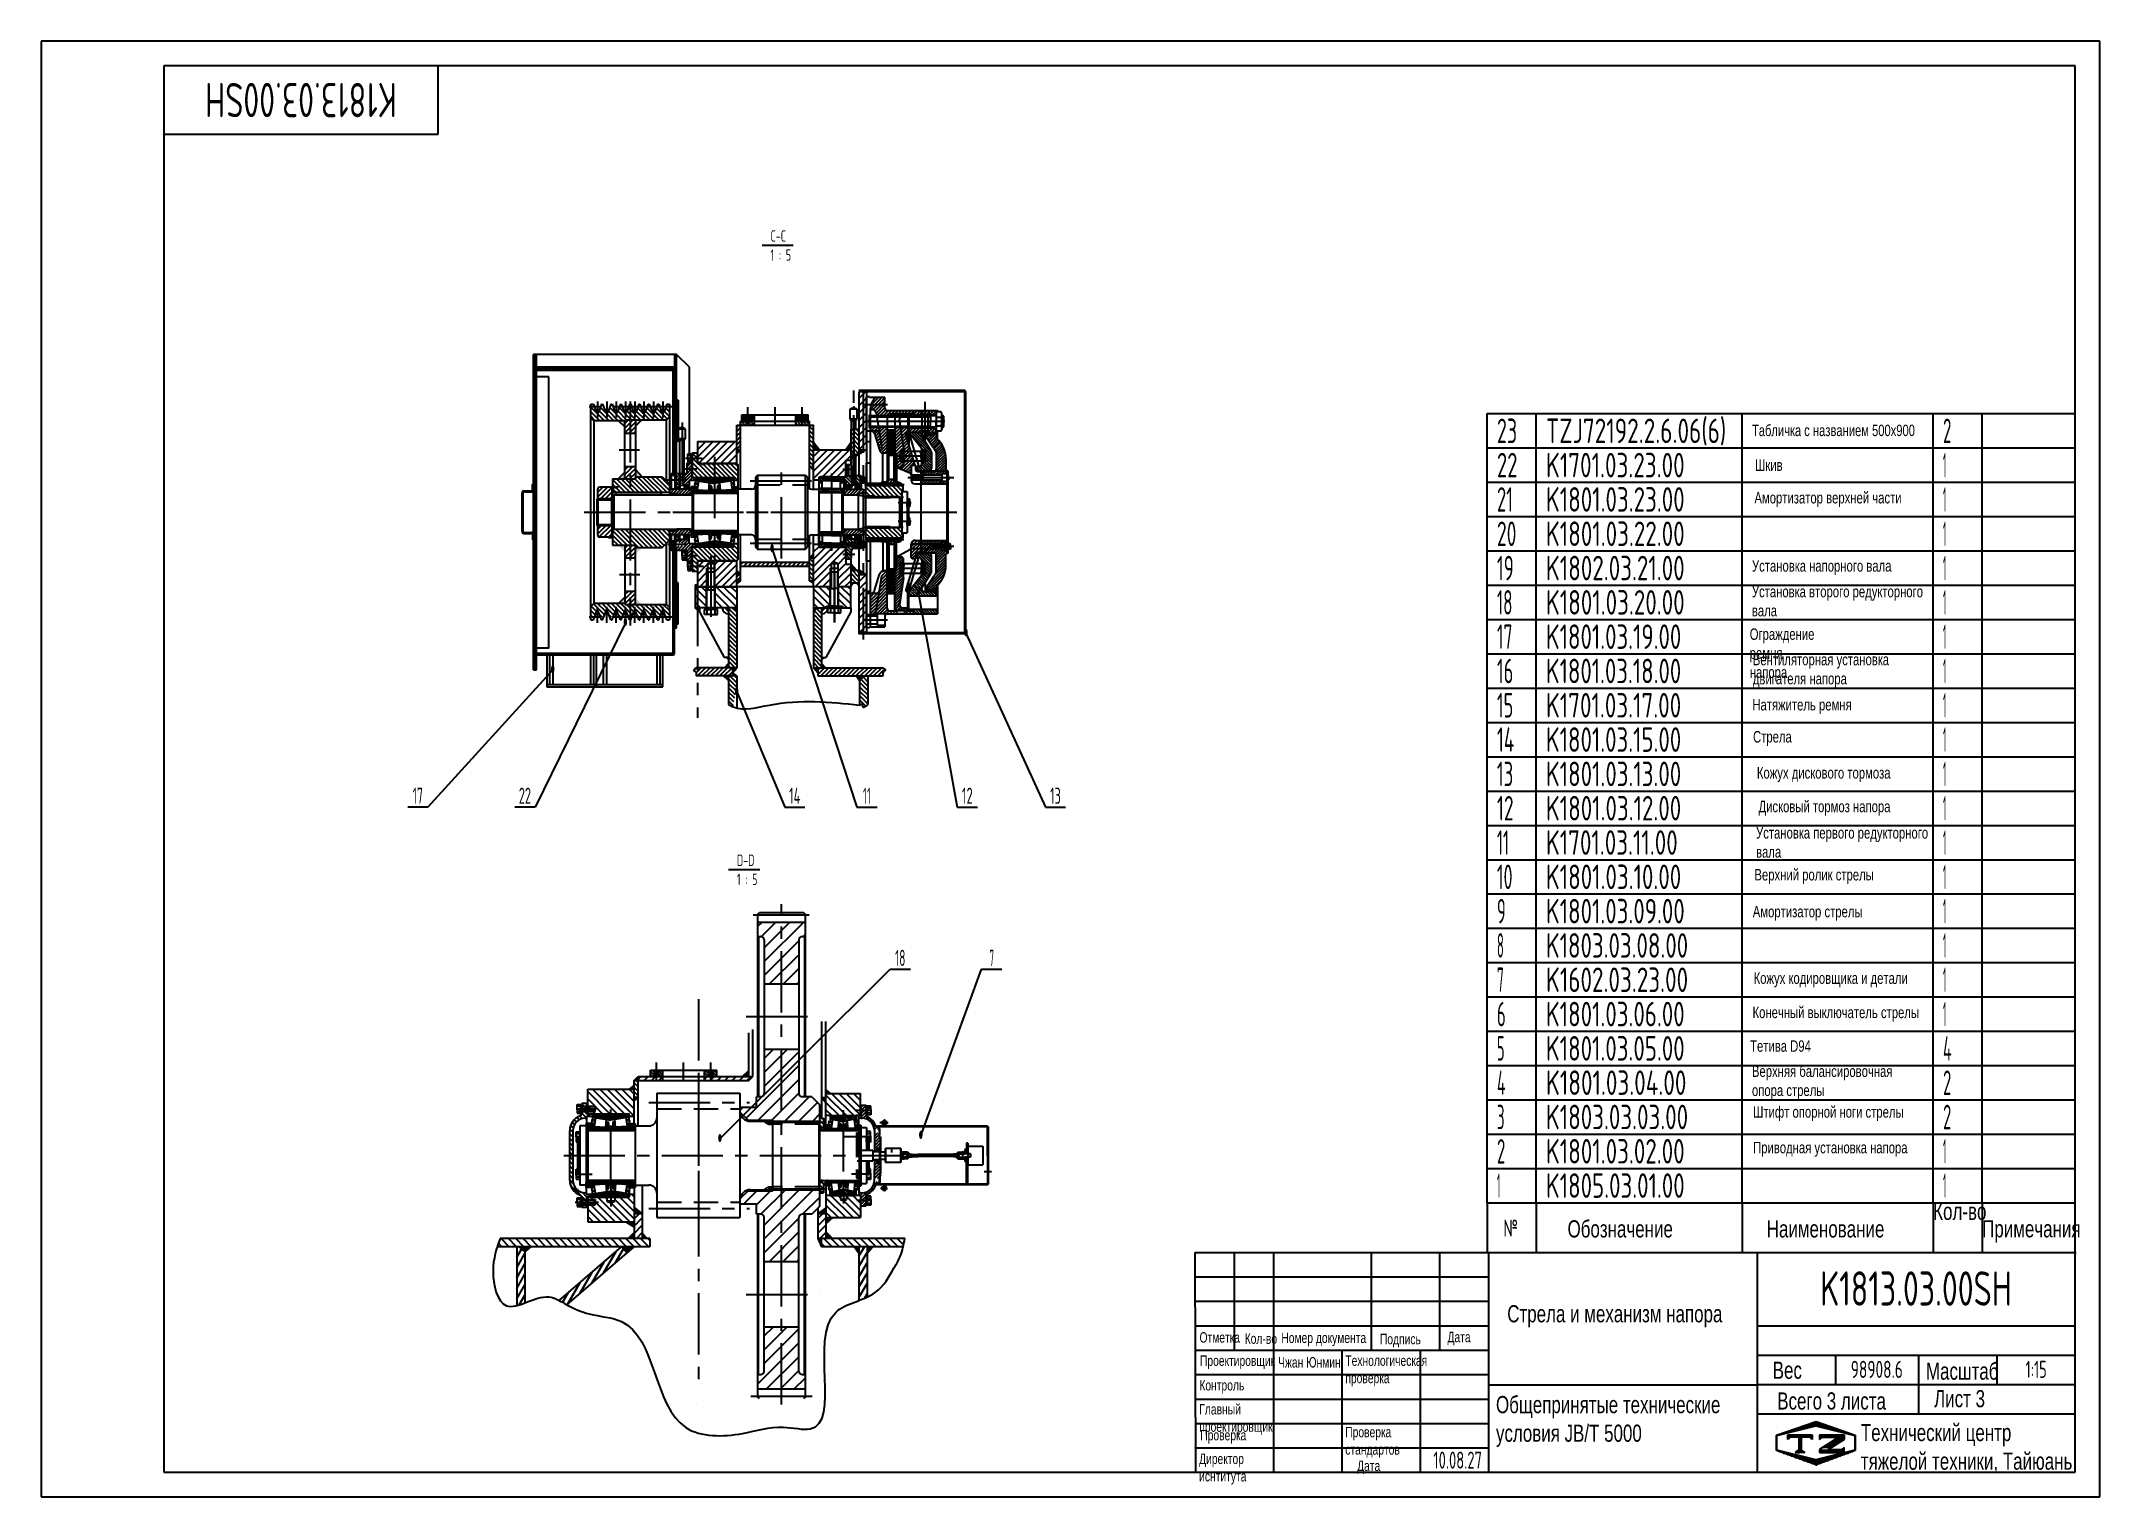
# Model space of a CAD drawing. Header units: millimetres. Extents: x 0 to 6300, y 0 to 4455.
import ezdxf
from ezdxf.enums import TextEntityAlignment as Align

# ---------------------------------------------------------------- set-up
doc = ezdxf.new("R2010")
doc.units = ezdxf.units.MM
doc.header["$LTSCALE"] = 150
for name, pattern in [('F', [0.75, 0.5, -0.25]), ('G', [2, 1.25, -0.25, 0.25, -0.25]), ('K', [2.5, 1.25, -0.25, 0.25, -0.25, 0.25, -0.25])]:
    doc.linetypes.add(name, pattern=pattern)
for name, color, linetype in [('01', 7, 'Continuous'), ('02', 1, 'Continuous'), ('04', 2, 'F'), ('05', 142, 'G'), ('07', 6, 'K'), ('10', 1, 'Continuous'), ('11', 3, 'Continuous'), ('THICK', 7, 'Continuous')]:
    doc.layers.add(name, color=color, linetype=linetype)
doc.styles.get("Standard").update_dxf_attribs({"font": 'isocp', "width": 0.707, "bigfont": 'intecad.shx'})
pattern_1 = [(135, (199.65, -1545.271), (-11.22532, -11.22532), [])]
pattern_2 = [(135, (9231.092, 1154.34), (6.735192, 6.735192), [])]
pattern_3 = [(135, (-4177.618, -1604.612), (-6.735192, -6.735192), [])]
pattern_4 = [(45, (199.65, -1545.271), (-11.22532, 11.22532), [])]
pattern_5 = [(45, (1278.381, 2296.06), (-7.07107, 7.07107), [])]
pattern_6 = [(135, (1278.381, 2296.06), (-7.07107, -7.07107), [])]
pattern_7 = [(45, (1278.3815, 2296.0595), (-4.949747, 4.949747), [])]
pattern_8 = [(45, (1488.102, 2243.0879), (-1.4142136, 1.4142136), [])]
pattern_9 = [(135, (1278.3815, 2296.0595), (-4.949747, -4.949747), [])]
pattern_10 = [(45, (1278.3815, 2296.0595), (-2.1213203, 2.1213203), [])]
pattern_11 = [(135, (1278.3815, 2296.0595), (-3.535534, -3.535534), [])]
pattern_12 = [(135, (1278.3815, 2296.0595), (-4.490128, -4.490128), []), (135, (1277.82, 2295.498), (-4.490128, -4.490128), []), (135, (1277.259, 2294.937), (-4.490128, -4.490128), []), (135, (1275.575, 2293.253), (-4.490128, -4.490128), [])]
pattern_13 = [(45, (1074.30113, 2374.346), (-0.088388348, 0.088388348), [])]
pattern_14 = [(315, (1074.30113, 3653.05587), (-0.088388348, -0.088388348), [])]
pattern_15 = [(45, (-7916.153, 9.072), (-11.22532, 11.22532), [])]
pattern_16 = [(135, (1137.037, 305.007), (-7.07107, -7.07107), [])]
pattern_17 = [(135, (1163.216, 206.8997), (-3.535534, -3.535534), [])]
pattern_18 = [(45, (1137.037, 305.007), (-4.490128, 4.490128), []), (45, (1136.4756, 305.5685), (-4.490128, 4.490128), []), (45, (1135.914, 306.13), (-4.490128, 4.490128), []), (45, (1134.2305, 307.8136), (-4.490128, 4.490128), [])]
pattern_19 = [(45, (1973.6032, 4315.591), (-2.80633, 2.80633), [])]
pattern_20 = [(45, (1973.603, 4315.591), (-3.367596, 3.367596), [])]
pattern_21 = [(135, (1973.6032, 4315.591), (-2.80633, -2.80633), [])]
pattern_22 = [(135, (1973.6032, 4315.5908), (-2.245064, -2.245064), [])]
pattern_23 = [(45, (636.3797, 2911.235), (-3.0458066, 3.0458066), [])]
pattern_24 = [(45, (2248.5774, 536.9656), (-2.828427, 2.828427), [])]

msp = doc.modelspace()

# ---------------------------------------------------------------- texts
at = {"layer": '01', "attachment_point": 1}
for s, insert, char_height in [('{\\fArial|b0|i0|c204|p34;\\W0.7;\\C3;Табличка с названием 500х900}', (5235.4, 3281.3), 35), ('{\\fArial|b0|i0|c204|p34;\\C3;Шкив}', (5244.9, 3174.9), 35), ('{\\fArial|b0|i0|c204|p34;\\C3;Амортизатор верхней части}', (5243, 3075.2), 35), ('{\\fArial|b0|i0|c204|p34;\\C3;Установка напорного вала}', (5235.4, 2866.6), 35), ('{\\fArial|b0|i0|c204|p34;\\C3;Установка второго редукторного\\Pвала}', (5235.2, 2788), 35), ('{\\fArial|b0|i0|c204|p34;\\C3;Вентиляторная установка\\Pдвигателя напора}', (5238, 2580), 35), ('{\\fArial|b0|i0|c204|p34;\\C3;Натяжитель ремня}', (5236.6, 2441.7), 35), ('{\\fArial|b0|i0|c204|p34;\\C3;Стрела}', (5238.8, 2343.6), 35), ('{\\fArial|b0|i0|c204|p34;\\C3;Кожух дискового тормоза}', (5250.5, 2233.2), 35), ('{\\fArial|b0|i0|c204|p34;\\C3;Дисковый тормоз напора}', (5255.5, 2130.3), 35), ('{\\fArial|b0|i0|c204|p34;\\C3;Установка первого редукторного\\Pвала}', (5248, 2049.6), 35), ('{\\fArial|b0|i0|c204|p34;\\C3;Верхний ролик стрелы}', (5243, 1921.4), 35), ('{\\fArial|b0|i0|c204|p34;\\C3;Амортизатор стрелы}', (5238, 1808.5), 35), ('{\\fArial|b0|i0|c204|p34;\\C3;Кожух кодировщика и детали}', (5240.5, 1604.9), 35), ('{\\fArial|b0|i0|c204|p34;\\C3;Конечный выключатель стрелы}', (5237.2, 1500.1), 35), ('{\\fArial|b0|i0|c204|p34;\\C3;Тетива \\fArial|b0|i0|c0|p34;D94}', (5229.7, 1397.1), 35), ('{\\fArial|b0|i0|c204|p34;\\C3;Верхняя балансировочная\\Pопора стрелы}', (5235.4, 1320), 35), ('{\\fArial|b0|i0|c204|p34;\\C3;Штифт опорной ноги стрелы}', (5238.9, 1195.4), 35), ('{\\fArial|b0|i0|c204|p34;\\C3;Приводная установка напора}', (5238.9, 1086.4), 35), ('{\\fArial|b0|i0|c204|p34;Кол-во}', (5790, 900), 52.5), ('{\\fArial|b0|i0|c204|p34;Обозначение}', (4671.1, 846.3), 52.5), ('{\\fArial|b0|i0|c204|p34;Наименование}', (5280.7, 846.3), 52.5), ('{\\fArial|b0|i0|c204|p34;\\C3;Стрела и механизм напора}', (4486.6, 586.6), 52.5), ('{\\fArial|b0|i0|c204|p34;Отметка}', (3544.8, 503.8), 31.894), ('{\\fArial|b0|i0|c204|p34;Дата}', (4303.7, 505), 31.894), ('{\\fArial|b0|i0|c204|p34;Кол-во}', (3683.1, 500.1), 31.894), ('{\\fArial|b0|i0|c204|p34;Номер документа}', (3795.2, 502.6), 31.894), ('{\\fArial|b0|i0|c204|p34;Подпись}', (4096.9, 498.9), 31.894), ('{\\fArial|b0|i0|c204|p34;Проектировщик}', (3546.2, 432.6), 31.894), ('{\\fArial|b0|i0|c204|p34;\\C3;Чжан Юнмин}', (3785.4, 427.7), 31.894), ('{\\fArial|b0|i0|c204|p34;Технологическая\\Pпроверка}', (3991.1, 432.8), 31.894), ('{\\fArial|b0|i0|c204|p34;Вес}', (5299, 413.7), 52.5), ('{\\fArial|b0|i0|c204|p34;Масштаб}', (5767.9, 411), 52.5), ('{\\fArial|b0|i0|c204|p34;Контроль}', (3544.4, 357.4), 31.894), ('{\\fArial|b0|i0|c204|p34;Всего 3 листа}', (5312.9, 319.7), 52.5), ('{\\fArial|b0|i0|c204|p34;Лист 3}', (5792.8, 326.7), 52.5), ('{\\fArial|b0|i0|c204|p34;Главный\\Pпроектировщик}', (3544.1, 284), 31.894), ('{\\fArial|b0|i0|c204|p34;Общепринятые технические\\Pусловия \\fArial|b0|i0|c0|p34;JB/T 5000}', (4452.1, 308.5), 52.5), ('{\\fArial|b0|i0|c204|p34;Проверка}', (3547.2, 204.7), 31.894), ('{\\fArial|b0|i0|c204|p34;Проверка\\Pстандартов}', (3990.8, 214.2), 31.894), ('{\\fArial|b0|i0|c204|p34;Технический центр\\Pтяжелой техники, Тайюань}', (5568.7, 223), 52.5), ('{\\fArial|b0|i0|c204|p34;Директор\\Pиснтитута}', (3543.6, 132.2), 31.894), ('{\\fArial|b0|i0|c204|p34;Дата}', (4027.1, 110.9), 31.894)]:
    msp.add_mtext(s, dxfattribs=dict(at, insert=insert, char_height=char_height))
for s, insert, char_height, width in [('{\\fArial|b0|i0|c204|p34;\\C3;Ограждение ремня напора}', (5228.6, 2657.8), 35, 2.512), ('{\\Fisocp,intecad|c204;№}', (4474.6, 848.6), 52.5, 1.974), ('{\\fArial|b0|i0|c204|p34;Примечания}', (5940, 846.6), 52.5, 6.952)]:
    msp.add_mtext(s, dxfattribs=dict(at, insert=insert, char_height=char_height, width=width))
at = {"layer": '02', "width": 0.605172}
for p, p2 in [((2230.8, 2890.7), (2242.8, 2890.7)), ((2678.7, 2753.5), (2690.7, 2753.5)), ((1781.9, 2664.8), (1793.9, 2664.8)), ((2824, 2633.2), (2836, 2633.2)), ((1559.6, 2520.8), (1571.6, 2520.8)), ((2122.5, 2453.2), (2134.5, 2453.2)), ((2071.1, 1085.4), (2083.1, 1085.4)), ((2685.9, 1095), (2697.9, 1095))]:
    msp.add_text('●', height=20, dxfattribs=at).set_placement(p, p2, align=Align.FIT)
at = {"layer": '11', "width": 0.693834}
msp.add_text('K1813.03.00SH', height=105, rotation=180, dxfattribs=at).set_placement((1088.4, 4327.5), (501.6, 4327.5), align=Align.FIT)
at = {"layer": '11'}
for s, height, width, p, p2 in [('23', 75, 0.638783, (4455, 3225), (4516.9, 3225)), ('TZJ72192.2.6.06(6)', 75, 0.696951, (4605, 3225), (5156.6, 3225)), ('2', 75, 0.562593, (5820, 3225), (5845.7, 3225)), ('22', 75, 0.639754, (4455, 3120), (4517.9, 3120)), ('K1701.03.23.00', 75, 0.693997, (4605, 3120), (5029.5, 3120)), ('1', 75, 0.404, (5820, 3120), (5830.6, 3120)), ('21', 75, 0.623098, (4455, 3015), (4504.1, 3015)), ('K1801.03.23.00', 75, 0.693997, (4605, 3015), (5029.5, 3015)), ('1', 75, 0.404, (5820, 3015), (5830.6, 3015)), ('20', 75, 0.636567, (4455, 2910), (4514.7, 2910)), ('K1801.03.22.00', 75, 0.693997, (4605, 2910), (5029.5, 2910)), ('1', 75, 0.404, (5820, 2910), (5830.6, 2910)), ('19', 75, 0.612447, (4455, 2805), (4506.5, 2805)), ('K1802.03.21.00', 75, 0.693997, (4605, 2805), (5029.5, 2805)), ('1', 75, 0.404, (5820, 2805), (5830.6, 2805)), ('18', 75, 0.606, (4455, 2700), (4502.7, 2700)), ('K1801.03.20.00', 75, 0.693997, (4605, 2700), (5029.5, 2700)), ('1', 75, 0.404, (5820, 2700), (5830.6, 2700)), ('17', 75, 0.606, (4455, 2595), (4502.7, 2595)), ('K1801.03.19.00', 75, 0.693676, (4605, 2595), (5019.1, 2595)), ('1', 75, 0.404, (5820, 2595), (5830.6, 2595)), ('16', 75, 0.610556, (4455, 2490), (4505.4, 2490)), ('K1801.03.18.00', 75, 0.69367, (4605, 2490), (5018.9, 2490)), ('1', 75, 0.404, (5820, 2490), (5830.6, 2490)), ('15', 75, 0.609833, (4455, 2385), (4504.9, 2385)), ('K1701.03.17.00', 75, 0.69367, (4605, 2385), (5018.9, 2385)), ('1', 75, 0.404, (5820, 2385), (5830.6, 2385)), ('14', 75, 0.614783, (4455, 2280), (4508, 2280)), ('K1801.03.15.00', 75, 0.69367, (4605, 2280), (5018.9, 2280)), ('1', 75, 0.404, (5820, 2280), (5830.6, 2280)), ('13', 75, 0.609833, (4455, 2175), (4504.9, 2175)), ('K1801.03.13.00', 75, 0.69367, (4605, 2175), (5018.9, 2175)), ('1', 75, 0.404, (5820, 2175), (5830.6, 2175)), ('17', 49.5, 0.606, (1136.9, 2121), (1168.4, 2121)), ('22', 49.5, 0.573679, (1461.7, 2121), (1498.9, 2121)), ('14', 49.5, 0.614783, (2288.8, 2121), (2323.8, 2121)), ('11', 49.5, 0.582235, (2514.9, 2121), (2539.4, 2121)), ('12', 49.5, 0.611465, (2817.5, 2121), (2851.1, 2121)), ('13', 49.5, 0.609833, (3087.6, 2121), (3120.5, 2121)), ('12', 75, 0.611465, (4455, 2070), (4505.9, 2070)), ('K1801.03.12.00', 75, 0.69367, (4605, 2070), (5018.9, 2070)), ('1', 75, 0.404, (5820, 2070), (5830.6, 2070)), ('11', 75, 0.582235, (4455, 1965), (4492.1, 1965)), ('K1701.03.11.00', 75, 0.693326, (4605, 1965), (5008.3, 1965)), ('1', 75, 0.404, (5820, 1965), (5830.6, 1965)), ('10', 75, 0.606076, (4455, 1860), (4502.8, 1860)), ('K1801.03.10.00', 75, 0.69367, (4605, 1860), (5018.9, 1860)), ('1', 75, 0.404, (5820, 1860), (5830.6, 1860)), ('9', 75, 0.579528, (4455, 1755), (4482, 1755)), ('K1801.03.09.00', 75, 0.694003, (4605, 1755), (5029.7, 1755)), ('1', 75, 0.404, (5820, 1755), (5830.6, 1755)), ('8', 75, 0.514182, (4455, 1650), (4476.2, 1650)), ('K1803.03.08.00', 75, 0.694308, (4605, 1650), (5040.1, 1650)), ('1', 75, 0.404, (5820, 1650), (5830.6, 1650)), ('18', 49.5, 0.606, (2613.3, 1624.6), (2644.8, 1624.6)), ('7', 49.5, 0.514182, (2902, 1624.6), (2916, 1624.6)), ('7', 75, 0.514182, (4455, 1545), (4476.2, 1545)), ('K1602.03.23.00', 75, 0.694308, (4605, 1545), (5040.1, 1545)), ('1', 75, 0.404, (5820, 1545), (5830.6, 1545)), ('6', 75, 0.600695, (4455, 1440), (4482, 1440)), ('K1801.03.06.00', 75, 0.693997, (4605, 1440), (5029.5, 1440)), ('1', 75, 0.404, (5820, 1440), (5830.6, 1440)), ('5', 75, 0.527686, (4455, 1335), (4478.4, 1335)), ('K1801.03.05.00', 75, 0.693997, (4605, 1335), (5029.5, 1335)), ('4', 75, 0.543846, (5820, 1335), (5846.5, 1335)), ('4', 75, 0.543846, (4455, 1230), (4481.5, 1230)), ('K1801.03.04.00', 75, 0.694154, (4605, 1230), (5034.8, 1230)), ('2', 75, 0.562593, (5820, 1230), (5845.7, 1230)), ('3', 75, 0.527686, (4455, 1125), (4478.4, 1125)), ('K1803.03.03.00', 75, 0.694308, (4605, 1125), (5040.1, 1125)), ('2', 75, 0.562593, (5820, 1125), (5845.7, 1125)), ('2', 75, 0.562593, (4455, 1020), (4480.7, 1020)), ('K1801.03.02.00', 75, 0.693997, (4605, 1020), (5029.5, 1020)), ('1', 75, 0.404, (5820, 1020), (5830.6, 1020)), ('1', 75, 0.404, (4455, 915), (4465.6, 915)), ('K1805.03.01.00', 75, 0.693997, (4605, 915), (5029.5, 915)), ('1', 75, 0.404, (5820, 915), (5830.6, 915)), ('K1813.03.00SH', 105, 0.693834, (5444.1, 585), (6030.9, 585)), ('98908.6', 52.5, 0.689019, (5537.8, 363.8), (5697.2, 363.8)), ('1:15', 52.5, 0.650931, (6072.7, 363.8), (6137.3, 363.8)), ('10.08.27', 52.09, 0.642055, (4260.4, 86.2), (4409.2, 86.2))]:
    msp.add_text(s, height=height, dxfattribs=dict(at, width=width)).set_placement(p, p2, align=Align.FIT)
at = {"layer": '11', "char_height": 35, "width": 602.657, "attachment_point": 1}
for s, insert in [('C-C\\P1 : 5', (2232.1, 3876.4)), ('D-D\\P1 : 5', (2129.2, 1965.7))]:
    msp.add_mtext(s, dxfattribs=dict(at, insert=insert))

# ---------------------------------------------------------------- blocks, each defined once
blk = doc.blocks.new('*U1')
at = {"layer": '01'}
for p, q in [((-18.3, 6), (-18.3, 0)), ((0, 6), (-18.3, 6)), ((-18.3, 0), (0, 0)), ((0, 0), (-3.5, 6)), ((0, 6), (3.5, 0)), ((0, 6), (18.3, 6)), ((18.3, 0), (0, 0)), ((18.3, 6), (18.3, 0))]:
    blk.add_line(p, q, dxfattribs=at)
at = {"layer": '05'}
blk.add_line((0, 8.1), (0, -2.1), dxfattribs=at)
blk = doc.blocks.new('*U13')
at = {"layer": '01'}
for p, q in [((-9.2, 3.1), (-9.2, 0)), ((0, 3.1), (-9.2, 3.1)), ((-9.2, 0), (0, 0)), ((0, 0), (-1.8, 3.1)), ((0, 3.1), (1.8, 0)), ((0, 3.1), (9.2, 3.1)), ((9.2, 0), (0, 0)), ((9.2, 3.1), (9.2, 0))]:
    blk.add_line(p, q, dxfattribs=at)
at = {"layer": '05'}
blk.add_line((0, 5.2), (0, -2.1), dxfattribs=at)
blk = doc.blocks.new('*U12')
at = {"layer": '01'}
for p, q in [((-12.2, 4.1), (-12.2, 0)), ((0, 4.1), (-12.2, 4.1)), ((-12.2, 0), (0, 0)), ((0, 0), (-2.4, 4.1)), ((0, 4.1), (2.4, 0)), ((0, 4.1), (12.2, 4.1)), ((12.2, 0), (0, 0)), ((12.2, 4.1), (12.2, 0))]:
    blk.add_line(p, q, dxfattribs=at)
at = {"layer": '05'}
blk.add_line((0, 6.2), (0, -2.1), dxfattribs=at)
blk = doc.blocks.new('*U11')
at = {"layer": '01'}
for p, q in [((-9.2, 3.1), (-9.2, 0)), ((0, 3.1), (-9.2, 3.1)), ((-9.2, 0), (0, 0)), ((0, 0), (-1.8, 3.1)), ((0, 3.1), (1.8, 0)), ((0, 3.1), (9.2, 3.1)), ((9.2, 0), (0, 0)), ((9.2, 3.1), (9.2, 0))]:
    blk.add_line(p, q, dxfattribs=at)
at = {"layer": '05'}
blk.add_line((0, 5.2), (0, -2.1), dxfattribs=at)
blk = doc.blocks.new('*U20')
at = {"layer": '01'}
for p, q in [((-12.2, 4.1), (-12.2, 0)), ((0, 4.1), (-12.2, 4.1)), ((-12.2, 0), (0, 0)), ((0, 0), (-2.4, 4.1)), ((0, 4.1), (2.4, 0)), ((0, 4.1), (12.2, 4.1)), ((12.2, 0), (0, 0)), ((12.2, 4.1), (12.2, 0))]:
    blk.add_line(p, q, dxfattribs=at)
at = {"layer": '05'}
blk.add_line((0, 6.2), (0, -2.1), dxfattribs=at)
blk = doc.blocks.new('*U19')
at = {"layer": '01'}
for p, q in [((-12.2, 4.1), (-12.2, 0)), ((0, 4.1), (-12.2, 4.1)), ((-12.2, 0), (0, 0)), ((0, 0), (-2.4, 4.1)), ((0, 4.1), (2.4, 0)), ((0, 4.1), (12.2, 4.1)), ((12.2, 0), (0, 0)), ((12.2, 4.1), (12.2, 0))]:
    blk.add_line(p, q, dxfattribs=at)
at = {"layer": '05'}
blk.add_line((0, 6.2), (0, -2.1), dxfattribs=at)
blk = doc.blocks.new('*U26')
at = {"layer": '01'}
for p, q in [((-4, 0), (-4, 5.4)), ((-4, 5.4), (0, 5.4)), ((0, 3), (-4, 3)), ((-4, 0), (-4, -5.4)), ((0, 5.4), (0, 0)), ((0, 3), (30, 3)), ((0, -5.4), (0, 0)), ((4, 3), (4, 0)), ((4, -3), (4, 0)), ((30, 3), (30, 0)), ((30, -3), (30, 0)), ((0, -3), (-4, -3)), ((-4, -5.4), (0, -5.4)), ((0, -3), (30, -3))]:
    blk.add_line(p, q, dxfattribs=at)
at = {"layer": '02'}
for p, q in [((30, 2), (4, 2)), ((30, -2), (4, -2))]:
    blk.add_line(p, q, dxfattribs=at)
at = {"layer": '05'}
blk.add_line((-7.1, 0), (33.5, 0), dxfattribs=at)
blk = doc.blocks.new('*U28')
at = {"layer": '10'}
h = blk.add_hatch(dxfattribs=at)
h.set_pattern_fill('U', color=256, scale=3, angle=45, style=0, pattern_type=0)
h.set_pattern_definition([(45, (0, 0), (-2.12132, 2.12132), [])])
edge = h.paths.add_edge_path()
edge.add_arc((6, 10), 0.7, 0, 360)
edge = h.paths.add_edge_path()
edge.add_arc((42.4, -10), 0.7, 0, 360)
at = {"layer": '01'}
for p, q in [((0, -10.7), (0, 10)), ((0, 10), (0.7, -10)), ((1.4, 10), (2.1, -10)), ((2.3, 10.1), (1.7, 2.5)), ((2.9, 0.9), (2.1, -10.1)), ((3.8, -10.1), (2.3, 9.9)), ((3.6, 10.1), (5.2, -9.9)), ((5.4, 10.1), (4.5, -0.9)), ((6.7, 9.9), (5.2, -10.1)), ((43.3, 10.1), (41.7, -9.9)), ((43.1, -10.1), (44, 0.9)), ((44.8, -10.1), (43.3, 9.9)), ((44.6, 10), (46.2, -10)), ((45.5, -0.9), (46.4, 10.1)), ((46.2, -10.1), (47.1, 0.9)), ((46.4, 9.9), (47.9, -10.1)), ((49.3, -10), (47.7, 10)), ((48.3, 2.5), (48.6, 10)), ((48.6, 10), (49.3, -10)), ((50, -10.7), (50, 10))]:
    blk.add_line(p, q, dxfattribs=at)
for centre in [(6, 10), (42.4, -10)]:
    blk.add_circle(centre, 0.7, dxfattribs=at)
for centre, start, end in [((0.7, 10), 2.007, 182.007), ((2.9, 10), 4.434, 184.434), ((44, 10), 2.8756, 184.4316), ((47.1, 10), 2.708, 184.4316), ((49.3, 10), 0, 182.0058), ((0, -10), 270, 2.007), ((1.4, -10), 182.007, 2.007), ((4.5, -10), 184.434, 4.434), ((45.5, -10), 184.4316, 359.7879), ((48.6, -10), 184.4316, 356.7101), ((50, -10), 180, 270)]:
    blk.add_arc(centre, 0.7, start, end, dxfattribs=at)
at = {"layer": '05'}
for p, q in [((-4.7, 0), (53.3, 0)), ((-2.1, 10), (55.5, 10)), ((-2.1, -10), (54.4, -10))]:
    blk.add_line(p, q, dxfattribs=at)
blk = doc.blocks.new('*U27')
at = {"layer": '01'}
for p, q in [((-4.6, 1.6), (-4.6, 0)), ((0, 1.6), (-4.6, 1.6)), ((-4.6, 0), (0, 0)), ((0, 0), (-0.9, 1.6)), ((0, 1.6), (0.9, 0)), ((0, 1.6), (4.6, 1.6)), ((4.6, 0), (0, 0)), ((4.6, 1.6), (4.6, 0))]:
    blk.add_line(p, q, dxfattribs=at)
at = {"layer": '05'}
blk.add_line((0, 3.7), (0, -2.1), dxfattribs=at)
blk = doc.blocks.new('wrwerewr')
at = {"layer": '01'}
h = blk.add_hatch(color=256, dxfattribs=at)
h.paths.add_polyline_path([(2481.6, 5117.1, 1), (2478.6, 5117.1, 1)])
h.paths.add_polyline_path([(2491.2, 5117.1, 1), (2488.2, 5117.1, 1)])
for points in [[(2469.3, 5038.8, 1), (2466.3, 5038.8, 1)], [(2469.3, 4872.3, 1), (2466.3, 4872.3, 1)]]:
    blk.add_hatch(color=256, dxfattribs=at).paths.add_polyline_path(points)
at = {"layer": '02'}
h = blk.add_hatch(dxfattribs=at)
h.set_pattern_fill('ANSI31', color=256, scale=1.5, style=0)
h.set_pattern_definition(pattern_20)
h.paths.add_polyline_path([(2392.8, 5155.6, -0.411288), (2397.8, 5160.5), (2447.4, 5160.5), (2447.4, 5166.5), (2392.8, 5166.5, -0.414214), (2387.8, 5171.5), (2387.8, 5179), (2359.6, 5179, 0.106853), (2357.8, 5170.8), (2357.8, 5168.3), (2361.6, 5168.3, -0.366641), (2369.5, 5161.6), (2370.5, 5155.6)])
h.paths.add_polyline_path([(2387.8, 5179), (2387.8, 5193.9), (2367.6, 5193.9), (2360.3, 5180.3, 0.01769), (2359.6, 5179)])
h = blk.add_hatch(dxfattribs=at)
h.set_pattern_fill('ANSI31', color=256, scale=1.5, style=0)
h.set_pattern_definition(pattern_20)
h.paths.add_polyline_path([(2392.8, 5131.6), (2374.5, 5131.6), (2383.5, 5077.9, 0.065), (2386, 5077.6), (2392.8, 5077.6)])
h.paths.add_polyline_path([(2376.9, 5117.3, 0.366641), (2369, 5124), (2358.9, 5124, -0.340773), (2366.6, 5118.1), (2376.5, 5084.5, 0.25386), (2383.5, 5077.9)])
h.paths.add_polyline_path([(2369, 5124, -0.366641), (2376.9, 5117.3), (2374.5, 5131.6), (2357.8, 5131.6), (2357.8, 5124)])
h = blk.add_hatch(dxfattribs=at)
h.set_pattern_fill('ANSI31', color=256, scale=1.5, style=0)
h.set_pattern_definition(pattern_20)
h.paths.add_polyline_path([(2408.8, 5077.6), (2410.8, 5077.6, -0.414214), (2411.8, 5076.6), (2411.8, 5048.5), (2421.4, 5048.5, 0.455189), (2426.3, 5054.2), (2426.3, 5060.1), (2420.7, 5060.1), (2420.7, 5061.7, -0.208945), (2420.5, 5062.3), (2420.5, 5062.3), (2420.5, 5062.3), (2420.5, 5083, -0.081787), (2420.7, 5082.9), (2420.7, 5085.1), (2426.3, 5085.1), (2426.3, 5091.7), (2420.8, 5131.6), (2408.8, 5131.6)])
h.paths.add_polyline_path([(2431.5, 5116.7, -0.504941), (2434.4, 5120.6), (2435.4, 5120.6), (2435.4, 5131.6), (2420.8, 5131.6), (2426.3, 5091.7), (2426.3, 5082.3), (2441.6, 5082.3)])
h.paths.add_polyline_path([(2426.3, 5054.2, -0.455189), (2421.4, 5048.5), (2411.8, 5048.5), (2439.9, 5037.3, -0.273525), (2442.4, 5032.9), (2442.4, 5049.3, -0.414214), (2445.4, 5052.3), (2450.4, 5052.3), (2447.5, 5062.3), (2427.2, 5062.3, -0.507479), (2426.3, 5061.6)])
h.paths.add_polyline_path([(2447.5, 5062.3), (2444.5, 5072.3), (2426.5, 5072.3), (2427.2, 5062.3)])
h.paths.add_polyline_path([(2444.5, 5072.3), (2441.6, 5082.3), (2426.3, 5082.3), (2426.3, 5074.1), (2426.5, 5072.3)])
h.paths.add_polyline_path([(2435.4, 5155.6), (2435.4, 5159), (2408.8, 5159), (2408.8, 5155.6)])
h = blk.add_hatch(dxfattribs=at)
h.set_pattern_fill('ANSI31', color=256, scale=1.5, style=0)
h.set_pattern_definition(pattern_20)
h.paths.add_polyline_path([(2494.4, 5163.4), (2494.4, 5163.9), (2497.4, 5163.9), (2497.4, 5166.5), (2447.4, 5166.5), (2447.4, 5160.5), (2437.4, 5160.5), (2437.4, 5157.3), (2494.4, 5157.3)])
h.paths.add_polyline_path([(2494.4, 5129.9), (2437.4, 5129.9), (2437.4, 5120.6), (2469.5, 5120.6, -0.040072), (2470.4, 5120.6), (2497.4, 5120.6), (2497.4, 5123.3), (2494.4, 5123.3)])
at = {"layer": '02', "linetype": 'Continuous'}
h = blk.add_hatch(dxfattribs=at)
h.set_pattern_fill('ANSI31', color=1, angle=90, style=0)
h.set_pattern_definition(pattern_22)
h.paths.add_polyline_path([(2398.8, 5077.6), (2395.8, 5077.6), (2395.8, 5073.5), (2406.8, 5073.5), (2406.8, 5077.6), (2402.8, 5077.6), (2402.8, 5125.6), (2398.8, 5125.6)])
h = blk.add_hatch(dxfattribs=at)
h.set_pattern_fill('ANSI31', color=1, scale=1.25, angle=90, style=0)
h.set_pattern_definition(pattern_21)
h.paths.add_polyline_path([(2470.5, 5060.1), (2464.4, 5060.1), (2464.4, 5055.3, -0.414214), (2459.4, 5050.3), (2454.4, 5050.3), (2454.4, 5041.3), (2479.4, 5041.3, 0.414214), (2484.4, 5046.3), (2484.4, 5079.9, 0.13227), (2483.8, 5082.5), (2464.4, 5112.8, -0.49108), (2469.5, 5120.6), (2437.4, 5120.6), (2463.3, 5088.9, -0.172711), (2464.4, 5085.7), (2464.4, 5085.1), (2470.5, 5085.1)])
h = blk.add_hatch(dxfattribs=at)
h.set_pattern_fill('ANSI31', color=1, scale=1.25, style=0)
h.set_pattern_definition(pattern_19)
h.paths.add_polyline_path([(2495.4, 5108.6), (2495.4, 5118.6), (2492.2, 5118.6), (2492.2, 5115.6), (2487.2, 5115.6), (2487.2, 5118.6), (2482.6, 5118.6), (2482.6, 5115.6), (2477.6, 5115.6), (2477.6, 5118.6), (2474.4, 5118.6, 0.414214), (2471.4, 5115.6), (2471.4, 5114.8), (2493.3, 5082.2, -0.175459), (2494.4, 5079), (2494.4, 5045.3, -0.236068), (2492.4, 5041.3), (2514.4, 5041.3), (2514.4, 5066.6, 0.212445)])
h.paths.add_polyline_path([(2492.4, 5041.3, -0.162278), (2489.4, 5040.3), (2470.3, 5040.3), (2470.3, 5037.3), (2465.3, 5037.3), (2465.3, 5040.3), (2462.4, 5040.3), (2462.4, 5039.3), (2462.4, 5032), (2506.4, 5032), (2506.4, 5035), (2516.4, 5035), (2516.4, 5041.3), (2514.4, 5041.3)])
h.paths.add_polyline_path([(2462.4, 5022), (2462.4, 5014.2), (2516.4, 5014.2), (2516.4, 5019), (2506.4, 5019), (2506.4, 5022)])
h = blk.add_hatch(dxfattribs=at)
h.set_pattern_fill('LINE', color=1, scale=1.356668, angle=45, style=0)
h.set_pattern_definition(pattern_23)
h.paths.add_polyline_path([(2395.8, 5020.5), (2392.8, 5020.5, -0.414214), (2389.8, 5017.5), (2381, 5017.5), (2381, 5015.9), (2418, 5015.9), (2418, 5017.5), (2411.8, 5017.5, -0.414214), (2408.8, 5020.5), (2406.8, 5020.5), (2406.8, 5023), (2395.8, 5023)])
h = blk.add_hatch(dxfattribs=at)
h.set_pattern_fill('LINE', color=1, scale=1.356668, angle=45, style=0)
h.set_pattern_definition(pattern_23)
h.paths.add_polyline_path([(2381, 4895.2), (2381, 4893.6), (2389.8, 4893.6, -0.414214), (2392.8, 4890.6), (2395.8, 4890.6), (2395.8, 4888.1), (2406.8, 4888.1), (2406.8, 4890.6), (2408.8, 4890.6, -0.414214), (2411.8, 4893.6), (2418, 4893.6), (2418, 4895.2)])
at = {"layer": '02'}
h = blk.add_hatch(dxfattribs=at)
h.set_pattern_fill('ANSI31', color=256, scale=1.5, style=0)
h.set_pattern_definition(pattern_20)
h.paths.add_polyline_path([(2442.4, 4879.1), (2442.4, 4861.8, 0.414214), (2445.4, 4858.8), (2452.4, 4858.8), (2452.4, 4868.8, -0.414214), (2455.4, 4871.8), (2462.4, 4871.8), (2462.4, 4879.1)])
h.paths.add_polyline_path([(2450.4, 4896.9, 0.406545), (2442.4, 4889.1), (2462.4, 4889.1), (2462.4, 4896.9)])
h.paths.add_polyline_path([(2462.4, 4879.1), (2462.4, 4889.1), (2442.4, 4889.1, 0.006563), (2442.4, 4888.9), (2442.4, 4879.1)])
at = {"layer": '02', "linetype": 'Continuous'}
h = blk.add_hatch(dxfattribs=at)
h.set_pattern_fill('ANSI31', color=1, scale=1.25, style=0)
h.set_pattern_definition(pattern_19)
h.paths.add_polyline_path([(2494.4, 4832, -0.175459), (2493.3, 4828.8), (2471.4, 4796.2), (2471.4, 4795.4, 0.414214), (2474.4, 4792.4), (2477.6, 4792.4), (2477.6, 4795.4), (2482.6, 4795.4), (2482.6, 4792.4), (2487.2, 4792.4), (2487.2, 4795.4), (2492.2, 4795.4), (2492.2, 4792.4), (2495.4, 4792.4), (2495.4, 4802.4, 0.212445), (2514.4, 4844.5), (2514.4, 4869.8), (2516.4, 4869.8), (2516.4, 4876.1), (2506.4, 4876.1), (2506.4, 4879.1), (2462.4, 4879.1), (2462.4, 4870.8), (2465.3, 4870.8), (2465.3, 4873.8), (2470.3, 4873.8), (2470.3, 4870.8), (2489.4, 4870.8, -0.414214), (2494.4, 4865.8)])
h.paths.add_polyline_path([(2506.4, 4879.1), (2506.4, 4881.1), (2490, 4881.1), (2490, 4884.1), (2490, 4887.1), (2506.4, 4887.1), (2506.4, 4889.1), (2462.4, 4889.1), (2462.4, 4879.1)])
h.paths.add_polyline_path([(2462.4, 4896.9), (2462.4, 4889.1), (2506.4, 4889.1), (2506.4, 4892.1), (2516.4, 4892.1), (2516.4, 4896.9)])
h.paths.add_polyline_path([(2506.4, 4892.1), (2506.4, 4887.1), (2516.4, 4887.1), (2516.4, 4892.1)])
h.paths.add_polyline_path([(2506.4, 4881.1), (2506.4, 4876.1), (2516.4, 4876.1), (2516.4, 4881.1)])
at = {"layer": '02'}
h = blk.add_hatch(dxfattribs=at)
h.set_pattern_fill('ANSI31', color=256, scale=1.5, style=0)
h.set_pattern_definition(pattern_20)
h.paths.add_polyline_path([(2392.8, 4755.5), (2392.8, 4833.5), (2386, 4833.5, 0.065), (2383.5, 4833.1), (2369.5, 4749.5, -0.366641), (2361.6, 4742.8), (2357.8, 4742.8), (2357.8, 4740.4), (2371.8, 4740.4), (2371.8, 4744), (2390.7, 4744, -0.113237), (2392.8, 4744.5), (2412.5, 4744.5), (2412.5, 4750, -0.131652), (2412.7, 4750.5), (2397.8, 4750.5, -0.414214)])
h.paths.add_polyline_path([(2376.9, 4793.7, -0.366641), (2369, 4787), (2357.8, 4787), (2357.8, 4742.8), (2361.6, 4742.8, 0.366641), (2369.5, 4749.5)])
at = {"layer": '02', "linetype": 'Continuous'}
h = blk.add_hatch(dxfattribs=at)
h.set_pattern_fill('ANSI31', color=1, angle=90, style=0)
h.set_pattern_definition(pattern_22)
h.paths.add_polyline_path([(2398.8, 4785.5), (2402.8, 4785.5), (2402.8, 4833.5), (2406.8, 4833.5), (2406.8, 4837.5), (2395.8, 4837.5), (2395.8, 4833.5), (2398.8, 4833.5)])
h = blk.add_hatch(dxfattribs=at)
h.set_pattern_fill('ANSI31', color=1, scale=1.25, style=0)
h.set_pattern_definition(pattern_19)
h.paths.add_polyline_path([(2408.8, 4779.5), (2408.8, 4755.5), (2408.8, 4752), (2435.4, 4752), (2435.4, 4757.1), (2423.4, 4757.1, -0.455189), (2418.5, 4762.8), (2426.3, 4819.4), (2426.3, 4825.9), (2420.7, 4825.9), (2420.7, 4850.9), (2426.3, 4850.9), (2426.3, 4856.9, 0.455189), (2421.4, 4862.6), (2411.8, 4862.6), (2411.8, 4834.5, -0.414214), (2410.8, 4833.5), (2408.8, 4833.5)])
h = blk.add_hatch(dxfattribs=at)
h.set_pattern_fill('ANSI31', color=1, scale=1.25, angle=90, style=0)
h.set_pattern_definition(pattern_21)
h.paths.add_polyline_path([(2470.5, 4825.9), (2464.4, 4825.9), (2464.4, 4825.3, -0.172711), (2463.3, 4822.2), (2437.4, 4790.4), (2469.5, 4790.4, -0.49108), (2464.4, 4798.3), (2483.5, 4828.2, 0.154629), (2484.4, 4831.1), (2484.4, 4864.8, 0.414214), (2479.4, 4869.8), (2454.4, 4869.8), (2454.4, 4860.8), (2459.4, 4860.8, -0.414214), (2464.4, 4855.8), (2464.4, 4850.9), (2470.5, 4850.9)])
h = blk.add_hatch(dxfattribs=at)
h.set_pattern_fill('ANSI31', color=1, scale=1.25, angle=90, style=0)
h.set_pattern_definition(pattern_21)
h.paths.add_polyline_path([(2497.4, 4781.2), (2497.4, 4790.4), (2470.4, 4790.4, -0.040072), (2469.5, 4790.4), (2437.4, 4790.4), (2437.4, 4781.2)])
h.paths.add_polyline_path([(2437.4, 4753.8), (2437.4, 4752), (2437.4, 4750.5), (2447.4, 4750.5), (2447.4, 4744.5), (2497.4, 4744.5), (2497.4, 4753.8)])
h = blk.add_hatch(color=1, dxfattribs=at)
h.paths.add_polyline_path([(2481.6, 4793.9, 1), (2478.6, 4793.9, 1)])
h.paths.add_polyline_path([(2491.2, 4793.9, 1), (2488.2, 4793.9, 1)])
at = {"layer": '02'}
h = blk.add_hatch(dxfattribs=at)
h.set_pattern_fill('ANSI31', color=256, scale=1.5, style=0)
h.set_pattern_definition(pattern_20)
h.paths.add_polyline_path([(2447.4, 4750.5), (2428.4, 4750.5, -0.131652), (2428.5, 4750), (2428.5, 4744.5), (2447.4, 4744.5)])
at = {"layer": '04', "linetype": 'F'}
h = blk.add_hatch(dxfattribs=at)
h.set_pattern_fill('U', color=2, scale=3, angle=45, style=0, pattern_type=0)
h.set_pattern_definition([(315, (2420.477, 5072.2625), (-2.12132, -2.12132), [])])
edge = h.paths.add_edge_path()
edge.add_ellipse((2426.5, 5062.3), major_axis=(-0.495, 0.495), ratio=1, start_angle=-135, end_angle=225, ccw=False)
edge = h.paths.add_edge_path()
edge.add_ellipse((2462.9, 5082.3), major_axis=(0.495, 0.495), ratio=1, start_angle=-45, end_angle=315, ccw=False)
at = {"layer": '01'}
for p, q in [((2349.8, 5195.2), (2349.8, 5101.1)), ((2351.1, 5195.2), (2349.8, 5193.9)), ((2349.8, 5101.1), (2349.8, 5193.9)), ((2351.1, 5195.2), (2356.2, 5195.2)), ((2356.2, 5195.2), (2356.2, 5193.9)), ((2356.2, 5193.9), (2387.8, 5193.9)), ((2360.3, 5180.3), (2367.6, 5193.9)), ((2387.8, 5171.5), (2387.8, 5193.9)), ((2355.9, 5129.6), (2355.9, 5157.6)), ((2357.8, 5157.6), (2355.9, 5157.6)), ((2355.9, 5155.6), (2355.9, 5143.6)), ((2357.8, 5129.6), (2355.9, 5129.6)), ((2357.8, 5015.9), (2357.8, 5170.8)), ((2357.8, 5155.6), (2357.8, 5157.6)), ((2494.4, 5155.6), (2357.8, 5155.6)), ((2494.4, 5131.6), (2357.8, 5131.6)), ((2392.8, 5166.5), (2497.4, 5166.5)), ((2392.8, 5166.5), (2497.4, 5166.5)), ((2392.8, 5155.5), (2392.8, 5020.5)), ((2397.8, 5160.5), (2447.4, 5160.5)), ((2408.8, 5159), (2408.8, 5155.6)), ((2408.8, 5159), (2437.4, 5159)), ((2408.8, 5159), (2437.4, 5159)), ((2408.8, 5131.6), (2408.8, 5020.5)), ((2435.4, 5159), (2435.4, 5155.6)), ((2435.4, 5131.6), (2435.4, 5103.3)), ((2437.4, 5160.5), (2437.4, 5155.6)), ((2437.4, 5157.3), (2494.4, 5157.3)), ((2437.4, 5131.6), (2437.4, 5096.4)), ((2494.4, 5129.9), (2437.4, 5129.9)), ((2447.4, 5160.5), (2447.4, 5166.5)), ((2482.4, 5155.6), (2482.4, 5143.6)), ((2482.4, 5131.6), (2482.4, 5143.6)), ((2494.4, 5163.9), (2494.4, 5123.3)), ((2494.4, 5163.9), (2497.4, 5163.9)), ((2494.4, 5163.4), (2494.4, 5143.6)), ((2504.5, 5163.4), (2494.4, 5163.4)), ((2494.4, 5152.6), (2504.6, 5152.6)), ((2494.4, 5123.8), (2494.4, 5143.6)), ((2494.4, 5134.6), (2504.6, 5134.6)), ((2497.4, 5163.9), (2497.4, 5166.5)), ((2497.4, 5166.5), (2497.4, 5163.4)), ((2506.4, 5143.6), (2506.4, 5159.5)), ((2508.4, 5155.6), (2506.4, 5155.6)), ((2506.4, 5143.6), (2506.4, 5127.6)), ((2508.4, 5131.6), (2506.4, 5131.6)), ((2508.4, 5155.6), (2508.4, 5131.6)), ((2509.4, 5154.6), (2508.4, 5155.6)), ((2508.4, 5131.6), (2509.4, 5132.6)), ((2509.4, 5154.6), (2509.4, 5132.6)), ((2357.8, 5101.1), (2349.8, 5101.1)), ((2357.8, 5124), (2358.9, 5124)), ((2366.5, 5118.5), (2376.5, 5084.5)), ((2408.8, 5125.6), (2392.8, 5125.6)), ((2394.3, 5077.6), (2394.3, 5125.6)), ((2395.8, 5077.6), (2395.8, 5125.6)), ((2397.3, 5077.6), (2397.3, 5125.6)), ((2398.8, 5077.6), (2398.8, 5125.6)), ((2402.8, 5077.6), (2402.8, 5125.6)), ((2404.3, 5077.6), (2404.3, 5125.6)), ((2405.8, 5077.6), (2405.8, 5125.6)), ((2407.3, 5077.6), (2407.3, 5125.6)), ((2450.4, 5052.3), (2431.5, 5116.7)), ((2435.4, 5120.6), (2434.4, 5120.6)), ((2437.4, 5120.6), (2457.6, 5051.7)), ((2473.2, 5120.6), (2437.4, 5120.6)), ((2463.3, 5088.9), (2437.4, 5120.6)), ((2464.4, 5112.8), (2483.5, 5082.8)), ((2464.4, 5055.3), (2464.4, 5085.7)), ((2470.4, 5120.6), (2497.4, 5120.6)), ((2471.4, 5101.7), (2471.4, 5115.6)), ((2471.4, 5114.8), (2493.3, 5082.2)), ((2474.4, 5118.6), (2495.4, 5118.6)), ((2477.6, 5118.6), (2477.6, 5115.6)), ((2477.6, 5115.6), (2482.6, 5115.6)), ((2482.6, 5115.6), (2482.6, 5118.6)), ((2487.2, 5115.6), (2487.2, 5118.6)), ((2492.2, 5115.6), (2487.2, 5115.6)), ((2492.2, 5118.6), (2492.2, 5115.6)), ((2504.5, 5123.8), (2494.4, 5123.8)), ((2494.4, 5123.3), (2497.4, 5123.3)), ((2495.4, 5108.6), (2495.4, 5118.6)), ((2497.4, 5106.8), (2497.4, 5123.3)), ((2349.8, 5057.3), (2349.8, 5009.8)), ((2349.8, 5009.8), (2349.8, 5057.3)), ((2357.8, 5057.3), (2349.8, 5057.3)), ((2383.5, 5017.5), (2383.5, 5077.6)), ((2398.8, 5077.6), (2386, 5077.6)), ((2395.8, 5020.5), (2395.8, 5077.6)), ((2395.8, 5077.6), (2397.8, 5077.6)), ((2395.8, 5073.5), (2406.8, 5073.5)), ((2397.8, 5077.6), (2398.8, 5077.6)), ((2410.8, 5077.6), (2402.8, 5077.6)), ((2406.8, 5020.5), (2406.8, 5077.6)), ((2411.8, 5076.6), (2411.8, 5017.5)), ((2411.8, 5048.5), (2439.9, 5037.3)), ((2442.4, 5049.3), (2442.4, 5022.2)), ((2450.4, 5052.3), (2445.4, 5052.3)), ((2452.4, 5052.3), (2450.4, 5052.3)), ((2452.4, 5042.3), (2452.4, 5052.3)), ((2454.4, 5050.3), (2459.4, 5050.3)), ((2454.4, 5039.4), (2454.4, 5050.3)), ((2484.4, 5079.9), (2484.4, 5046.3)), ((2494.4, 5079), (2494.4, 5045.3)), ((2514.4, 5066.6), (2514.4, 5041.3)), ((2381, 5017.5), (2381, 5015.9)), ((2392.8, 5020.5), (2395.8, 5020.5)), ((2406.8, 5023), (2395.8, 5023)), ((2408.8, 5020.5), (2406.8, 5020.5)), ((2418, 5017.5), (2418, 5015.9)), ((2506.4, 5032), (2442.4, 5032)), ((2506.4, 5022), (2442.4, 5022)), ((2454.4, 5041.3), (2479.4, 5041.3)), ((2462.4, 5039.3), (2455.4, 5039.3)), ((2455.6, 5041.3), (2516.4, 5041.3)), ((2462.4, 5041.3), (2462.4, 5032)), ((2462.4, 5040.3), (2462.4, 5039.3)), ((2462.4, 5040.3), (2489.4, 5040.3)), ((2462.4, 5022), (2462.4, 4870.8)), ((2465.3, 5040.3), (2465.3, 5037.3)), ((2465.3, 5037.3), (2470.3, 5037.3)), ((2470.3, 5037.3), (2470.3, 5040.3)), ((2516.4, 5035), (2506.4, 5035)), ((2506.4, 5035), (2506.4, 5019)), ((2516.4, 5019), (2506.4, 5019)), ((2514.4, 5041.3), (2516.4, 5041.3)), ((2516.4, 5041.3), (2516.4, 4869.8)), ((2518.4, 5041.3), (2516.4, 5041.3)), ((2518.4, 5041.3), (2516.4, 5041.3)), ((2518.4, 5041.3), (2518.4, 4869.8)), ((2349.8, 4895.2), (2349.8, 4853.8)), ((2349.8, 4853.8), (2349.8, 4895.2)), ((2357.8, 4717.1), (2357.8, 4895.2)), ((2381, 4895.2), (2381, 4893.6)), ((2383.5, 4893.6), (2383.5, 4833.5)), ((2392.8, 4755.5), (2392.8, 4890.6)), ((2392.8, 4890.6), (2395.8, 4890.6)), ((2395.8, 4890.6), (2395.8, 4833.5)), ((2406.8, 4888.1), (2395.8, 4888.1)), ((2408.8, 4890.6), (2406.8, 4890.6)), ((2406.8, 4890.6), (2406.8, 4833.5)), ((2408.8, 4779.5), (2408.8, 4890.6)), ((2411.8, 4834.5), (2411.8, 4893.6)), ((2411.8, 4862.6), (2439.9, 4878)), ((2418, 4895.2), (2418, 4893.6)), ((2442.4, 4861.8), (2442.4, 4888.9)), ((2462.4, 4871.8), (2455.4, 4871.8)), ((2462.4, 4870.8), (2462.4, 4871.8)), ((2465.3, 4870.8), (2465.3, 4873.8)), ((2465.3, 4873.8), (2470.3, 4873.8)), ((2470.3, 4873.8), (2470.3, 4870.8)), ((2357.8, 4853.8), (2349.8, 4853.8)), ((2398.8, 4833.5), (2386, 4833.5)), ((2394.3, 4833.5), (2394.3, 4785.5)), ((2395.8, 4837.5), (2406.8, 4837.5)), ((2395.8, 4833.5), (2395.8, 4785.5)), ((2395.8, 4833.5), (2397.8, 4833.5)), ((2397.3, 4833.5), (2397.3, 4785.5)), ((2397.8, 4833.5), (2398.8, 4833.5)), ((2398.8, 4833.5), (2398.8, 4785.5)), ((2402.8, 4833.5), (2402.8, 4785.5)), ((2410.8, 4833.5), (2402.8, 4833.5)), ((2404.3, 4833.5), (2404.3, 4785.5)), ((2405.8, 4833.5), (2405.8, 4785.5)), ((2407.3, 4833.5), (2407.3, 4785.5)), ((2411.8, 4862.6), (2421.4, 4862.6)), ((2420.7, 4850.9), (2426.3, 4850.9)), ((2420.7, 4825.9), (2420.7, 4850.9)), ((2426.3, 4819.4), (2426.3, 4856.9)), ((2450.4, 4858.8), (2431.5, 4794.3)), ((2437.4, 4790.4), (2457.6, 4859.4)), ((2452.4, 4858.8), (2445.4, 4858.8)), ((2452.4, 4868.8), (2452.4, 4858.8)), ((2454.4, 4871.6), (2454.4, 4860.8)), ((2454.4, 4869.8), (2479.4, 4869.8)), ((2454.4, 4860.8), (2459.4, 4860.8)), ((2462.4, 4870.8), (2489.4, 4870.8)), ((2464.4, 4855.8), (2464.4, 4825.3)), ((2470.5, 4850.9), (2464.4, 4850.9)), ((2470.5, 4825.9), (2470.5, 4850.9)), ((2484.4, 4831.1), (2484.4, 4864.8)), ((2494.4, 4832), (2494.4, 4865.8)), ((2514.4, 4869.8), (2516.4, 4869.8)), ((2514.4, 4844.5), (2514.4, 4869.8)), ((2518.4, 4869.8), (2516.4, 4869.8)), ((2349.8, 4790.6), (2349.8, 4717.1)), ((2349.8, 4715.8), (2349.8, 4790.6)), ((2357.8, 4790.6), (2349.8, 4790.6)), ((2366.5, 4792.5), (2376.5, 4826.6)), ((2426.3, 4819.4), (2418.5, 4762.8)), ((2426.3, 4825.9), (2420.7, 4825.9)), ((2435.4, 4790.4), (2434.4, 4790.4)), ((2435.4, 4752), (2435.4, 4807.8)), ((2463.3, 4822.2), (2437.4, 4790.4)), ((2437.4, 4752), (2437.4, 4814.6)), ((2464.4, 4798.3), (2483.5, 4828.2)), ((2464.4, 4825.9), (2470.5, 4825.9)), ((2473.2, 4790.4), (2469.5, 4790.4)), ((2470.4, 4790.4), (2497.4, 4790.4)), ((2471.4, 4796.2), (2493.3, 4828.8)), ((2471.4, 4806.3), (2471.4, 4795.4)), ((2474.4, 4792.4), (2495.4, 4792.4)), ((2477.6, 4795.4), (2482.6, 4795.4)), ((2477.6, 4792.4), (2477.6, 4795.4)), ((2482.6, 4795.4), (2482.6, 4792.4)), ((2492.2, 4795.4), (2487.2, 4795.4)), ((2487.2, 4795.4), (2487.2, 4792.4)), ((2492.2, 4792.4), (2492.2, 4795.4)), ((2495.4, 4802.4), (2495.4, 4792.4)), ((2497.4, 4804.3), (2497.4, 4744.5)), ((2371.8, 4744), (2371.8, 4720)), ((2390.7, 4744), (2371.8, 4744)), ((2408.8, 4785.5), (2392.8, 4785.5)), ((2392.8, 4744.5), (2497.4, 4744.5)), ((2397.8, 4750.5), (2412.7, 4750.5)), ((2408.8, 4752), (2408.8, 4755.5)), ((2408.8, 4752), (2435.4, 4752)), ((2423.4, 4757.1), (2435.4, 4757.1)), ((2428.4, 4750.5), (2447.4, 4750.5)), ((2497.4, 4781.2), (2437.4, 4781.2)), ((2437.4, 4753.8), (2497.4, 4753.8)), ((2437.4, 4752), (2437.4, 4750.5)), ((2447.4, 4750.5), (2447.4, 4744.5)), ((2349.8, 4740.4), (2371.8, 4740.4)), ((2349.8, 4723.7), (2371.8, 4723.7)), ((2351.1, 4715.8), (2356.2, 4715.8)), ((2356.2, 4717.1), (2387.8, 4717.1)), ((2356.2, 4715.8), (2356.2, 4717.1)), ((2387.8, 4720), (2371.8, 4720)), ((2387.8, 4739.5), (2387.8, 4717.1))]:
    blk.add_line(p, q, dxfattribs=at)
at = {"layer": '01', "color": 7, "linetype": 'Continuous'}
for p, q in [((2389.8, 5017.5), (2381, 5017.5)), ((2411.8, 5017.5), (2418, 5017.5)), ((2450.4, 5014.2), (2516.4, 5014.2)), ((2389.8, 4893.6), (2381, 4893.6)), ((2411.8, 4893.6), (2418, 4893.6)), ((2450.4, 4896.9), (2516.4, 4896.9)), ((2408.8, 4755.5), (2408.8, 4779.5)), ((2412.5, 4744.5), (2412.5, 4750)), ((2412.5, 4744.5), (2412.5, 4744.5)), ((2413, 4745), (2428, 4745)), ((2413.5, 4751), (2427.5, 4751)), ((2428.5, 4750), (2428.5, 4744.5)), ((2428.5, 4744.5), (2428.5, 4744.5))]:
    blk.add_line(p, q, dxfattribs=at)
at = {"layer": '01'}
for centre in [(2480.1, 5117.1), (2489.7, 5117.1), (2467.8, 5038.8), (2467.8, 4872.3), (2480.1, 4793.9), (2489.7, 4793.9)]:
    blk.add_circle(centre, 1.5, dxfattribs=at)
for centre, radius, start, end in [((2377.8, 5170.8), 20, 151.5498, 180), ((2392.8, 5171.5), 5, 180, 270), ((2397.8, 5155.5), 5, 90, 180), ((2497.8, 5157.9), 8.61, 322.0181, 39.5112), ((2497.8, 5129.3), 8.61, 320.4888, 37.9819), ((2483.3, 5143.6), 23.1, 337.1098, 22.8902), ((2358.9, 5116), 8, 18.1472, 90), ((2434.4, 5117.6), 3, 90, 197.1644), ((2470, 5114.7), 5.94, 85.4106, 199.2084), ((2474.4, 5115.6), 3, 90, 180), ((2457.7, 5066.2), 56.8, 0.32, 48.2956), ((2386, 5087.6), 10, 198.1472, 270), ((2410.8, 5076.6), 1, 0, 90), ((2445.4, 5049.3), 3, 90, 180), ((2456.6, 5051.4), 1, 270, 15.4874), ((2459.4, 5055.3), 5, 270, 0), ((2479.4, 5046.3), 5, 270, 0), ((2479.4, 5079.9), 5, 0, 35.16), ((2489.4, 5045.3), 5, 270, 0), ((2489.4, 5079), 5, 0, 39.8071), ((2389.8, 5020.5), 3, 270, 0), ((2411.8, 5020.5), 3, 180, 270), ((2437.4, 5032.9), 5, 0, 61.1906), ((2450.4, 5022.2), 8, 180, 270), ((2455.4, 5042.3), 3, 180, 270), ((2389.8, 4890.6), 3, 0, 90), ((2411.8, 4890.6), 3, 90, 180), ((2437.4, 4882.4), 5, 298.8094, 0), ((2450.4, 4888.9), 8, 90, 180), ((2455.4, 4868.8), 3, 90, 180), ((2386, 4823.5), 10, 90, 161.8528), ((2410.8, 4834.5), 1, 270, 0), ((2421.4, 4857.6), 5, 352.102, 90), ((2445.4, 4861.8), 3, 180, 270), ((2456.6, 4859.6), 1, 344.5126, 90), ((2459.4, 4855.8), 5, 0, 90), ((2479.4, 4864.8), 5, 0, 90), ((2479.4, 4831.1), 5, 324.84, 0), ((2489.4, 4865.8), 5, 0, 90), ((2489.4, 4832), 5, 320.1929, 0), ((2457.7, 4844.8), 56.8, 311.7044, 359.68), ((2358.9, 4795), 8, 270, 341.8528), ((2434.4, 4793.4), 3, 162.8356, 270), ((2459.4, 4825.3), 5, 320.8042, 0), ((2470, 4796.4), 5.94, 160.7916, 274.5894), ((2474.4, 4795.4), 3, 180, 270), ((2392.8, 4739.5), 5, 90, 180), ((2397.8, 4755.5), 5, 180, 270), ((2423.4, 4762.1), 5, 172.102, 270)]:
    blk.add_arc(centre, radius, start, end, dxfattribs=at)
at = {"layer": '01', "color": 7, "linetype": 'Continuous'}
for centre, radius, start, end in [((2413.5, 4750), 1, 90, 180), ((2413, 4744.5), 0.5, 90, 180), ((2427.5, 4750), 1, 0, 90), ((2428, 4744.5), 0.5, 0, 90)]:
    blk.add_arc(centre, radius, start, end, dxfattribs=at)
at = {"layer": '02'}
for p, q in [((2357.8, 5153.2), (2482.4, 5153.2)), ((2357.8, 5134), (2482.4, 5134)), ((2462.8, 5166.5), (2480.1, 5166.5)), ((2506.4, 5153.2), (2509.4, 5153.2)), ((2506.4, 5134), (2509.4, 5134))]:
    blk.add_line(p, q, dxfattribs=at)
at = {"layer": '02', "color": 1, "linetype": 'Continuous'}
for p, q in [((2443.8, 5030.8), (2443.8, 5023)), ((2444.8, 5032), (2444.8, 5022)), ((2445.8, 5030.8), (2445.8, 5023)), ((2446.8, 5032), (2446.8, 5022)), ((2447.8, 5030.8), (2447.8, 5023)), ((2448.8, 5032), (2448.8, 5022)), ((2449.8, 5030.8), (2449.8, 5023)), ((2450.8, 5032), (2450.8, 5022)), ((2451.8, 5030.8), (2451.8, 5023)), ((2452.8, 5032), (2452.8, 5022)), ((2453.8, 5030.8), (2453.8, 5023)), ((2454.8, 5032), (2454.8, 5022)), ((2455.8, 5030.8), (2455.8, 5023)), ((2456.8, 5032), (2456.8, 5022)), ((2457.8, 5030.8), (2457.8, 5023)), ((2458.8, 5032), (2458.8, 5022)), ((2459.8, 5030.8), (2459.8, 5023)), ((2460.8, 5032), (2460.8, 5022)), ((2461.8, 5030.8), (2461.8, 5023)), ((2462.8, 5032), (2462.8, 5022)), ((2463.8, 5030.8), (2463.8, 5023)), ((2464.8, 5032), (2464.8, 5022)), ((2465.8, 5030.5), (2465.8, 5023.1)), ((2466.8, 5032), (2466.8, 5022))]:
    blk.add_line(p, q, dxfattribs=at)
at = {"layer": '04', "color": 2, "linetype": 'F'}
for p, q in [((2357.8, 5168.3), (2361.6, 5168.3)), ((2369.5, 5161.6), (2383.5, 5077.6)), ((2408.8, 5155.6), (2408.8, 5131.6)), ((2426.3, 5091.7), (2418.5, 5148.3)), ((2423.4, 5154), (2435.4, 5154)), ((2435.4, 5155.6), (2435.4, 5131.6)), ((2437.4, 5155.6), (2437.4, 5131.6)), ((2462.8, 5166.5), (2463.8, 5157)), ((2463.8, 5166.4), (2464.8, 5157.1)), ((2463.8, 5157), (2479.1, 5157)), ((2465.1, 5115.4), (2465.1, 5157)), ((2477.8, 5115.4), (2477.8, 5157)), ((2479.1, 5166.4), (2478.1, 5157.1)), ((2480.1, 5166.5), (2479.1, 5157)), ((2349.8, 5124), (2369, 5124)), ((2426.3, 5091.7), (2426.3, 5054.2)), ((2465.1, 5115.4), (2471.4, 5111.5)), ((2465.1, 5115.4), (2477.8, 5115.4)), ((2477.8, 5115.4), (2471.4, 5111.5)), ((2411.8, 5048.5), (2421.4, 5048.5)), ((2415.8, 5072.3), (2473.8, 5072.3)), ((2418.4, 5082.3), (2474.9, 5082.3)), ((2420.5, 5083), (2420.5, 5062.3)), ((2420.5, 5062.3), (2421.2, 5082.3)), ((2426.3, 5085.1), (2420.7, 5085.1)), ((2420.7, 5085.1), (2420.7, 5060.1)), ((2420.7, 5060.1), (2426.3, 5060.1)), ((2421.9, 5062.2), (2422.6, 5082.2)), ((2422.7, 5062.2), (2422.1, 5069.8)), ((2423.4, 5071.3), (2422.6, 5082.3)), ((2424.3, 5082.3), (2422.7, 5062.3)), ((2424.1, 5062.2), (2425.7, 5082.2)), ((2425.8, 5062.2), (2425, 5073.2)), ((2427.2, 5062.3), (2425.7, 5082.3)), ((2463.7, 5062.2), (2462.2, 5082.2)), ((2463.6, 5082.4), (2464.4, 5071.3)), ((2465.3, 5082.3), (2463.7, 5062.3)), ((2464.4, 5085.1), (2470.5, 5085.1)), ((2470.5, 5060.1), (2464.4, 5060.1)), ((2465.1, 5062.2), (2466.7, 5082.3)), ((2466, 5073.2), (2466.8, 5062.2)), ((2466.7, 5082.4), (2467.5, 5071.3)), ((2466.8, 5062.3), (2468.4, 5082.3)), ((2469.8, 5082.3), (2468.2, 5062.2)), ((2468.8, 5069.8), (2469.1, 5062.2)), ((2469.1, 5062.3), (2469.8, 5082.3)), ((2470.5, 5085.1), (2470.5, 5060.1)), ((2470.5, 5083), (2470.5, 5062.3)), ((2506.4, 4889.1), (2442.4, 4889.1)), ((2506.4, 4879.1), (2442.4, 4879.1)), ((2506.4, 4876.1), (2506.4, 4892.1)), ((2516.4, 4892.1), (2506.4, 4892.1)), ((2516.4, 4876.1), (2506.4, 4876.1)), ((2369.5, 4749.5), (2383.5, 4833.5)), ((2349.8, 4787), (2369, 4787)), ((2349.8, 4742.8), (2361.6, 4742.8))]:
    blk.add_line(p, q, dxfattribs=at)
for centre in [(2426.5, 5062.3), (2462.9, 5082.3)]:
    blk.add_circle(centre, 0.7, dxfattribs=at)
for centre, radius, start, end in [((2361.6, 5160.3), 8, 9.4599, 90), ((2423.4, 5149), 5, 90, 187.898), ((2369, 5116), 8, 9.4599, 90), ((2459.4, 5085.7), 5, 0, 39.1958), ((2420.5, 5082.3), 0.7, 357.993, 90), ((2421.2, 5062.3), 0.7, 177.993, 357.993), ((2421.9, 5082.3), 0.7, 357.993, 177.993), ((2421.4, 5053.5), 5, 270, 7.898), ((2423.4, 5062.3), 0.7, 175.566, 355.566), ((2425, 5082.3), 0.7, 355.566, 175.566), ((2464.4, 5062.3), 0.7, 175.5684, 357.1244), ((2466, 5082.3), 0.7, 0.2121, 175.5684), ((2467.5, 5062.3), 0.7, 175.5684, 357.292), ((2469.1, 5082.3), 0.7, 3.2899, 175.5684), ((2469.8, 5062.3), 0.7, 177.9942, 0), ((2470.5, 5082.3), 0.7, 90, 180), ((2369, 4795), 8, 270, 350.5401), ((2361.6, 4750.8), 8, 270, 350.5401)]:
    blk.add_arc(centre, radius, start, end, dxfattribs=at)
at = {"layer": '05', "color": 4, "linetype": 'G'}
for p, q in [((2345.1, 5179), (2393.3, 5179)), ((2471.4, 5108.7), (2471.4, 5184.2)), ((2471.4, 5108.8), (2471.4, 5169.3)), ((2349.8, 5124), (2358.9, 5124)), ((2531, 5027), (2435.6, 5027)), ((2349.8, 4955.5), (2539.5, 4955.5)), ((2531, 4884.1), (2483, 4884.1)), ((2345.1, 4732), (2393.3, 4732))]:
    blk.add_line(p, q, dxfattribs=at)
at = {"layer": '05'}
for p, q in [((2512.5, 5143.6), (2352.3, 5143.6)), ((2418.4, 5062.3), (2476, 5062.3))]:
    blk.add_line(p, q, dxfattribs=at)
at = {"layer": '01', "xscale": -0.9999999999999999, "rotation": 270}
blk.add_blockref('*U27', (2518.4, 5027), dxfattribs=at)
at = {"layer": '01', "rotation": 270}
blk.add_blockref('*U27', (2518.4, 4884.1), dxfattribs=at)
at = {"layer": '01'}
blk.add_blockref('*U28', (2420.5, 4838.8), dxfattribs=at)
at = {"layer": '05', "color": 4, "linetype": 'G', "rotation": 180}
blk.add_blockref('*U26', (2520, 4884.1), dxfattribs=at)
blk = doc.blocks.new('*U48', base_point=(251.96, 168.31))
at = {"layer": '01'}
for p, q in [((251.96, 168.31), (251.96, 182.31)), ((195.96, 168.31), (251.96, 168.31))]:
    blk.add_line(p, q, dxfattribs=at)
blk = doc.blocks.new('*U49')
at = {"layer": '04'}
blk.add_blockref('*U48', (0, 0), dxfattribs=at)
blk = doc.blocks.new('*U50')
at = {"layer": '01'}
for points in [[(415, 292), (25, 292)], [(25, 292), (25, 5)], [(415, 5), (415, 292)], [(25, 5), (415, 5)]]:
    blk.add_lwpolyline(points, dxfattribs=at)
at = {"layer": '02'}
for points in [[(420, 297), (0, 297)], [(0, 297), (0, 0)], [(420, 0), (420, 297)], [(0, 0), (420, 0)]]:
    blk.add_lwpolyline(points, dxfattribs=at)
blk = doc.blocks.new('*U53')
at = {"layer": '01'}
for p, q in [((0, -105), (0, 0)), ((1800, -105), (1800, 0))]:
    blk.add_line(p, q, dxfattribs=at)
at = {"layer": '02'}
for p, q in [((0, 0), (150, 0)), ((150, -105), (150, 0)), ((150, 0), (780, 0)), ((780, -105), (780, 0)), ((780, 0), (1365, 0)), ((1365, -105), (1365, 0)), ((1365, 0), (1515, 0)), ((1515, -105), (1515, 0)), ((1515, 0), (1800, 0))]:
    blk.add_line(p, q, dxfattribs=at)
blk = doc.blocks.new('*U54')
at = {"layer": '01'}
for p, q in [((0, -105), (0, 0)), ((1800, -105), (1800, 0))]:
    blk.add_line(p, q, dxfattribs=at)
at = {"layer": '02'}
for p, q in [((0, 0), (150, 0)), ((150, -105), (150, 0)), ((150, 0), (780, 0)), ((780, -105), (780, 0)), ((780, 0), (1365, 0)), ((1365, -105), (1365, 0)), ((1365, 0), (1515, 0)), ((1515, -105), (1515, 0)), ((1515, 0), (1800, 0))]:
    blk.add_line(p, q, dxfattribs=at)
blk = doc.blocks.new('*U55')
at = {"layer": '01'}
for p, q in [((0, -105), (0, 0)), ((1800, -105), (1800, 0))]:
    blk.add_line(p, q, dxfattribs=at)
at = {"layer": '02'}
for p, q in [((0, 0), (150, 0)), ((150, -105), (150, 0)), ((150, 0), (780, 0)), ((780, -105), (780, 0)), ((780, 0), (1365, 0)), ((1365, -105), (1365, 0)), ((1365, 0), (1515, 0)), ((1515, -105), (1515, 0)), ((1515, 0), (1800, 0))]:
    blk.add_line(p, q, dxfattribs=at)
blk = doc.blocks.new('*U56')
at = {"layer": '01'}
for p, q in [((0, -105), (0, 0)), ((1800, -105), (1800, 0))]:
    blk.add_line(p, q, dxfattribs=at)
at = {"layer": '02'}
for p, q in [((0, 0), (150, 0)), ((150, -105), (150, 0)), ((150, 0), (780, 0)), ((780, -105), (780, 0)), ((780, 0), (1365, 0)), ((1365, -105), (1365, 0)), ((1365, 0), (1515, 0)), ((1515, -105), (1515, 0)), ((1515, 0), (1800, 0))]:
    blk.add_line(p, q, dxfattribs=at)
blk = doc.blocks.new('*U57')
at = {"layer": '01'}
for p, q in [((0, -105), (0, 0)), ((1800, -105), (1800, 0))]:
    blk.add_line(p, q, dxfattribs=at)
at = {"layer": '02'}
for p, q in [((0, 0), (150, 0)), ((150, -105), (150, 0)), ((150, 0), (780, 0)), ((780, -105), (780, 0)), ((780, 0), (1365, 0)), ((1365, -105), (1365, 0)), ((1365, 0), (1515, 0)), ((1515, -105), (1515, 0)), ((1515, 0), (1800, 0))]:
    blk.add_line(p, q, dxfattribs=at)
blk = doc.blocks.new('*U58')
at = {"layer": '01'}
for p, q in [((0, -105), (0, 0)), ((1800, -105), (1800, 0))]:
    blk.add_line(p, q, dxfattribs=at)
at = {"layer": '02'}
for p, q in [((0, 0), (150, 0)), ((150, -105), (150, 0)), ((150, 0), (780, 0)), ((780, -105), (780, 0)), ((780, 0), (1365, 0)), ((1365, -105), (1365, 0)), ((1365, 0), (1515, 0)), ((1515, -105), (1515, 0)), ((1515, 0), (1800, 0))]:
    blk.add_line(p, q, dxfattribs=at)
blk = doc.blocks.new('*U59')
at = {"layer": '01'}
for p, q in [((0, -105), (0, 0)), ((1800, -105), (1800, 0))]:
    blk.add_line(p, q, dxfattribs=at)
at = {"layer": '02'}
for p, q in [((0, 0), (150, 0)), ((150, -105), (150, 0)), ((150, 0), (780, 0)), ((780, -105), (780, 0)), ((780, 0), (1365, 0)), ((1365, -105), (1365, 0)), ((1365, 0), (1515, 0)), ((1515, -105), (1515, 0)), ((1515, 0), (1800, 0))]:
    blk.add_line(p, q, dxfattribs=at)
blk = doc.blocks.new('*U60')
at = {"layer": '01'}
for p, q in [((0, -105), (0, 0)), ((1800, -105), (1800, 0))]:
    blk.add_line(p, q, dxfattribs=at)
at = {"layer": '02'}
for p, q in [((0, 0), (150, 0)), ((150, -105), (150, 0)), ((150, 0), (780, 0)), ((780, -105), (780, 0)), ((780, 0), (1365, 0)), ((1365, -105), (1365, 0)), ((1365, 0), (1515, 0)), ((1515, -105), (1515, 0)), ((1515, 0), (1800, 0))]:
    blk.add_line(p, q, dxfattribs=at)
blk = doc.blocks.new('*U61')
at = {"layer": '01'}
for p, q in [((0, -105), (0, 0)), ((1800, -105), (1800, 0))]:
    blk.add_line(p, q, dxfattribs=at)
at = {"layer": '02'}
for p, q in [((0, 0), (150, 0)), ((150, -105), (150, 0)), ((150, 0), (780, 0)), ((780, -105), (780, 0)), ((780, 0), (1365, 0)), ((1365, -105), (1365, 0)), ((1365, 0), (1515, 0)), ((1515, -105), (1515, 0)), ((1515, 0), (1800, 0))]:
    blk.add_line(p, q, dxfattribs=at)
blk = doc.blocks.new('*U62')
at = {"layer": '01'}
for p, q in [((0, -105), (0, 0)), ((1800, -105), (1800, 0))]:
    blk.add_line(p, q, dxfattribs=at)
at = {"layer": '02'}
for p, q in [((0, 0), (150, 0)), ((150, -105), (150, 0)), ((150, 0), (780, 0)), ((780, -105), (780, 0)), ((780, 0), (1365, 0)), ((1365, -105), (1365, 0)), ((1365, 0), (1515, 0)), ((1515, -105), (1515, 0)), ((1515, 0), (1800, 0))]:
    blk.add_line(p, q, dxfattribs=at)
blk = doc.blocks.new('*U63')
at = {"layer": '01'}
for p, q in [((0, -105), (0, 0)), ((1800, -105), (1800, 0))]:
    blk.add_line(p, q, dxfattribs=at)
at = {"layer": '02'}
for p, q in [((0, 0), (150, 0)), ((150, -105), (150, 0)), ((150, 0), (780, 0)), ((780, -105), (780, 0)), ((780, 0), (1365, 0)), ((1365, -105), (1365, 0)), ((1365, 0), (1515, 0)), ((1515, -105), (1515, 0)), ((1515, 0), (1800, 0))]:
    blk.add_line(p, q, dxfattribs=at)
blk = doc.blocks.new('*U64')
at = {"layer": '01'}
for p, q in [((0, -105), (0, 0)), ((1800, -105), (1800, 0))]:
    blk.add_line(p, q, dxfattribs=at)
at = {"layer": '02'}
for p, q in [((0, 0), (150, 0)), ((150, -105), (150, 0)), ((150, 0), (780, 0)), ((780, -105), (780, 0)), ((780, 0), (1365, 0)), ((1365, -105), (1365, 0)), ((1365, 0), (1515, 0)), ((1515, -105), (1515, 0)), ((1515, 0), (1800, 0))]:
    blk.add_line(p, q, dxfattribs=at)
blk = doc.blocks.new('*U65')
at = {"layer": '01'}
for p, q in [((0, -105), (0, 0)), ((1800, -105), (1800, 0))]:
    blk.add_line(p, q, dxfattribs=at)
at = {"layer": '02'}
for p, q in [((0, 0), (150, 0)), ((150, -105), (150, 0)), ((150, 0), (780, 0)), ((780, -105), (780, 0)), ((780, 0), (1365, 0)), ((1365, -105), (1365, 0)), ((1365, 0), (1515, 0)), ((1515, -105), (1515, 0)), ((1515, 0), (1800, 0))]:
    blk.add_line(p, q, dxfattribs=at)
blk = doc.blocks.new('*U66')
at = {"layer": '01'}
for p, q in [((0, -105), (0, 0)), ((1800, -105), (1800, 0))]:
    blk.add_line(p, q, dxfattribs=at)
at = {"layer": '02'}
for p, q in [((0, 0), (150, 0)), ((150, -105), (150, 0)), ((150, 0), (780, 0)), ((780, -105), (780, 0)), ((780, 0), (1365, 0)), ((1365, -105), (1365, 0)), ((1365, 0), (1515, 0)), ((1515, -105), (1515, 0)), ((1515, 0), (1800, 0))]:
    blk.add_line(p, q, dxfattribs=at)
blk = doc.blocks.new('*U67')
at = {"layer": '01'}
for p, q in [((0, -105), (0, 0)), ((1800, -105), (1800, 0))]:
    blk.add_line(p, q, dxfattribs=at)
at = {"layer": '02'}
for p, q in [((0, 0), (150, 0)), ((150, -105), (150, 0)), ((150, 0), (780, 0)), ((780, -105), (780, 0)), ((780, 0), (1365, 0)), ((1365, -105), (1365, 0)), ((1365, 0), (1515, 0)), ((1515, -105), (1515, 0)), ((1515, 0), (1800, 0))]:
    blk.add_line(p, q, dxfattribs=at)
blk = doc.blocks.new('*U68')
at = {"layer": '01'}
for p, q in [((0, -105), (0, 0)), ((1800, -105), (1800, 0))]:
    blk.add_line(p, q, dxfattribs=at)
at = {"layer": '02'}
for p, q in [((0, 0), (150, 0)), ((150, -105), (150, 0)), ((150, 0), (780, 0)), ((780, -105), (780, 0)), ((780, 0), (1365, 0)), ((1365, -105), (1365, 0)), ((1365, 0), (1515, 0)), ((1515, -105), (1515, 0)), ((1515, 0), (1800, 0))]:
    blk.add_line(p, q, dxfattribs=at)
blk = doc.blocks.new('*U69')
at = {"layer": '01'}
for p, q in [((0, -105), (0, 0)), ((1800, -105), (1800, 0))]:
    blk.add_line(p, q, dxfattribs=at)
at = {"layer": '02'}
for p, q in [((0, 0), (150, 0)), ((150, -105), (150, 0)), ((150, 0), (780, 0)), ((780, -105), (780, 0)), ((780, 0), (1365, 0)), ((1365, -105), (1365, 0)), ((1365, 0), (1515, 0)), ((1515, -105), (1515, 0)), ((1515, 0), (1800, 0))]:
    blk.add_line(p, q, dxfattribs=at)
blk = doc.blocks.new('*U70')
at = {"layer": '01'}
for p, q in [((0, -105), (0, 0)), ((1800, -105), (1800, 0))]:
    blk.add_line(p, q, dxfattribs=at)
at = {"layer": '02'}
for p, q in [((0, 0), (150, 0)), ((150, -105), (150, 0)), ((150, 0), (780, 0)), ((780, -105), (780, 0)), ((780, 0), (1365, 0)), ((1365, -105), (1365, 0)), ((1365, 0), (1515, 0)), ((1515, -105), (1515, 0)), ((1515, 0), (1800, 0))]:
    blk.add_line(p, q, dxfattribs=at)
blk = doc.blocks.new('*U71')
at = {"layer": '01'}
for p, q in [((0, -105), (0, 0)), ((1800, -105), (1800, 0))]:
    blk.add_line(p, q, dxfattribs=at)
at = {"layer": '02'}
for p, q in [((0, 0), (150, 0)), ((150, -105), (150, 0)), ((150, 0), (780, 0)), ((780, -105), (780, 0)), ((780, 0), (1365, 0)), ((1365, -105), (1365, 0)), ((1365, 0), (1515, 0)), ((1515, -105), (1515, 0)), ((1515, 0), (1800, 0))]:
    blk.add_line(p, q, dxfattribs=at)
blk = doc.blocks.new('*U72')
at = {"layer": '01'}
for p, q in [((0, -105), (0, 0)), ((1800, -105), (1800, 0))]:
    blk.add_line(p, q, dxfattribs=at)
at = {"layer": '02'}
for p, q in [((0, 0), (150, 0)), ((150, -105), (150, 0)), ((150, 0), (780, 0)), ((780, -105), (780, 0)), ((780, 0), (1365, 0)), ((1365, -105), (1365, 0)), ((1365, 0), (1515, 0)), ((1515, -105), (1515, 0)), ((1515, 0), (1800, 0))]:
    blk.add_line(p, q, dxfattribs=at)
blk = doc.blocks.new('*U73')
at = {"layer": '01'}
for p, q in [((0, -105), (0, 0)), ((1800, -105), (1800, 0))]:
    blk.add_line(p, q, dxfattribs=at)
at = {"layer": '02'}
for p, q in [((0, 0), (150, 0)), ((150, -105), (150, 0)), ((150, 0), (780, 0)), ((780, -105), (780, 0)), ((780, 0), (1365, 0)), ((1365, -105), (1365, 0)), ((1365, 0), (1515, 0)), ((1515, -105), (1515, 0)), ((1515, 0), (1800, 0))]:
    blk.add_line(p, q, dxfattribs=at)
blk = doc.blocks.new('*U74')
at = {"layer": '01'}
for p, q in [((0, -105), (0, 0)), ((1800, -105), (1800, 0))]:
    blk.add_line(p, q, dxfattribs=at)
at = {"layer": '02'}
for p, q in [((0, 0), (150, 0)), ((150, -105), (150, 0)), ((150, 0), (780, 0)), ((780, -105), (780, 0)), ((780, 0), (1365, 0)), ((1365, -105), (1365, 0)), ((1365, 0), (1515, 0)), ((1515, -105), (1515, 0)), ((1515, 0), (1800, 0))]:
    blk.add_line(p, q, dxfattribs=at)
blk = doc.blocks.new('*U75')
at = {"layer": '01'}
for p, q in [((0, -105), (0, 0)), ((0, 0), (150, 0)), ((150, 0), (780, 0)), ((780, 0), (1365, 0)), ((1365, 0), (1515, 0)), ((1515, 0), (1800, 0)), ((1800, -105), (1800, 0))]:
    blk.add_line(p, q, dxfattribs=at)
at = {"layer": '02'}
for p, q in [((150, -105), (150, 0)), ((780, -105), (780, 0)), ((1365, -105), (1365, 0)), ((1515, -105), (1515, 0))]:
    blk.add_line(p, q, dxfattribs=at)
blk = doc.blocks.new('*X79')
at = {"color": 0}
for p, q in [((127.06, 7.8), (132.06, 7.8)), ((127.06, 7.5), (132.06, 7.5)), ((127.06, 7.2), (127.32, 7.2)), ((127.84, 5.4), (129.64, 5.4)), ((128.3, 5.7), (130.1, 5.7)), ((128.77, 6), (130.57, 6)), ((129.23, 6.3), (131.04, 6.3)), ((129.7, 6.6), (131.51, 6.6)), ((130.16, 6.9), (131.98, 6.9)), ((130.62, 7.2), (132.06, 7.2))]:
    blk.add_line(p, q, dxfattribs=at)
blk = doc.blocks.new('*X80')
at = {"color": 0}
for p, q in [((127.06, 4.8), (132.06, 4.8)), ((127.06, 4.5), (132.06, 4.5)), ((131.84, 5.1), (132.06, 5.1))]:
    blk.add_line(p, q, dxfattribs=at)
blk = doc.blocks.new('*X78')
at = {"color": 0}
for p, q in [((122.34, 4.5), (123.72, 4.5)), ((122.82, 4.8), (123.24, 4.8))]:
    blk.add_line(p, q, dxfattribs=at)
blk = doc.blocks.new('*X77')
at = {"color": 0}
for p, q in [((120.53, 7.8), (125.53, 7.8)), ((120.53, 7.5), (125.53, 7.5)), ((120.53, 7.2), (120.79, 7.2)), ((125.27, 7.2), (125.53, 7.2))]:
    blk.add_line(p, q, dxfattribs=at)
blk = doc.blocks.new('*X76')
at = {"color": 0}
for p, q in [((120.66, 8.7), (121.92, 8.7)), ((121.52, 9), (123.12, 9)), ((122.38, 9.3), (124.32, 9.3)), ((123.24, 9.6), (125.52, 9.6)), ((124.1, 9.9), (128.52, 9.9)), ((124.97, 10.2), (127.67, 10.2)), ((125.83, 10.5), (126.82, 10.5)), ((127.02, 9.6), (129.37, 9.6)), ((128.22, 9.3), (130.22, 9.3)), ((129.42, 9), (131.07, 9)), ((130.62, 8.7), (131.92, 8.7)), ((118.22, 7.8), (118.32, 7.8)), ((118.22, 7.5), (118.27, 7.5)), ((118.22, 7.2), (118.27, 7.2)), ((118.22, 6.9), (118.27, 6.9)), ((118.22, 6.6), (118.27, 6.6)), ((118.22, 6.3), (118.27, 6.3)), ((118.22, 6), (118.27, 6)), ((118.22, 5.7), (118.27, 5.7)), ((118.22, 5.4), (118.27, 5.4)), ((118.22, 5.1), (118.27, 5.1)), ((118.22, 4.8), (118.27, 4.8)), ((118.79, 4.5), (119.42, 4.5)), ((118.94, 8.1), (119.52, 8.1)), ((119.8, 8.4), (120.72, 8.4)), ((131.82, 8.4), (132.77, 8.4)), ((133.02, 8.1), (133.62, 8.1)), ((133.12, 4.5), (133.76, 4.5)), ((134.22, 7.8), (134.32, 7.8)), ((134.27, 7.5), (134.32, 7.5)), ((134.27, 7.2), (134.32, 7.2)), ((134.27, 6.9), (134.32, 6.9)), ((134.27, 6.6), (134.32, 6.6)), ((134.27, 6.3), (134.32, 6.3)), ((134.27, 6), (134.32, 6)), ((134.27, 5.7), (134.32, 5.7)), ((134.27, 5.4), (134.32, 5.4)), ((134.27, 5.1), (134.32, 5.1)), ((134.27, 4.8), (134.32, 4.8)), ((119.61, 4.2), (120.62, 4.2)), ((120.43, 3.9), (121.82, 3.9)), ((121.26, 3.6), (123.02, 3.6)), ((122.08, 3.3), (124.22, 3.3)), ((122.91, 3), (125.42, 3)), ((123.73, 2.7), (128.89, 2.7)), ((124.55, 2.4), (128.07, 2.4)), ((125.38, 2.1), (127.26, 2.1)), ((126.2, 1.8), (126.45, 1.8)), ((127.12, 3), (129.7, 3)), ((128.32, 3.3), (130.51, 3.3)), ((129.52, 3.6), (131.32, 3.6)), ((130.72, 3.9), (132.14, 3.9)), ((131.92, 4.2), (132.95, 4.2))]:
    blk.add_line(p, q, dxfattribs=at)

# ---------------------------------------------------------------- hatches: boundary and pattern name
at = {"layer": '01'}
for points in [[(2826.5, 3385.7), (2830, 3383.2), (2826.5, 3383.2)], [(2363.5, 3227.3), (2363.5, 3204.2), (2381.6, 3204.2)], [(2128.5, 3192.7), (2128.5, 3204.2), (2140.5, 3204.2)], [(2363.5, 3143), (2351.5, 3153.2), (2363.5, 3153.2)], [(2363.5, 2874.2), (2363.5, 2884.4), (2351.5, 2874.2)], [(2495.3, 2835.7), (2477.5, 2855.5), (2477.5, 2835.7)], [(2128.5, 2834.7), (2128.5, 2823.2), (2140.5, 2823.2)], [(2128.5, 2803.7), (2128.5, 2795), (2140.5, 2803.7)], [(2363.5, 2795.5), (2363.5, 2803.7), (2351.5, 2803.7)], [(2014.5, 2708.2), (2001.5, 2721.2), (2014.5, 2721.2)], [(2103.5, 2709.9), (2092.9, 2721.2), (2103.5, 2721.2)], [(2116.9, 2721.2), (2128.5, 2721.2), (2128.5, 2709.6)], [(2363.5, 2709.6), (2363.5, 2721.2), (2375, 2721.2)], [(2388.5, 2721.2), (2399, 2721.2), (2388.5, 2709.9)], [(2097, 2569.2), (2103.5, 2569.2), (2103.5, 2562.7)], [(2388.5, 2562.7), (2388.5, 2569.2), (2395, 2569.2)], [(1826.5, 1286.1), (1814.5, 1274.1), (1826.5, 1274.1)], [(2153.3, 1286.1), (2165.5, 1286.1), (2165.5, 1297.4)], [(2177.5, 1286.1), (2165.5, 1286.1), (2165.5, 1274.1)], [(1814.5, 1259.2), (1800.2, 1247.6), (1814.5, 1247.6)], [(1826.5, 1222.6), (1814.5, 1222.6), (1814.5, 1212.5)], [(2898.2, 1132.6), (2896.2, 1134.6), (2896.2, 1132.6)], [(2555.6, 954.6), (2555.6, 956.6, 0.098965), (2554.3, 954.4, -0.004645), (2554.1, 953.6)], [(2555.6, 954.6), (2555.6, 956.6, 0.098965), (2554.3, 954.4, -0.004645), (2554.1, 953.6)], [(2896.2, 954.6), (2898.2, 956.6), (2896.2, 956.6)], [(1792.6, 746.7), (1814.5, 765.6), (1776.2, 765.6)]]:
    msp.add_hatch(color=256, dxfattribs=at).paths.add_polyline_path(points)
h = msp.add_hatch(color=256, dxfattribs=at)
h.paths.add_polyline_path([(2477.5, 3225.9), (2462, 3204.2), (2477.5, 3204.2)])
h.paths.add_polyline_path([(2502.5, 3190.7), (2477.5, 3190.7), (2477.5, 3175.3)])
h = msp.add_hatch(color=256, dxfattribs=at)
h.paths.add_polyline_path([(2515.5, 3199.2), (2515.5, 3204.2), (2502.5, 3204.2), (2502.5, 3190.7)])
h.paths.add_polyline_path([(2523.1, 3204.2), (2515.5, 3204.2), (2515.5, 3199.2)])
at = {"layer": '01', "linetype": 'Continuous'}
h = msp.add_hatch(color=7, dxfattribs=at)
h.paths.add_polyline_path([(1786.3, 2891), (1765.7, 2912.2), (1786.3, 2912.2)])
h.paths.add_polyline_path([(1839.3, 2905.8), (1818.3, 2883.5), (1818.3, 2905.8)])
h.paths.add_polyline_path([(1786.3, 2734.2), (1766.6, 2734.2), (1786.3, 2753.2)])
h.paths.add_polyline_path([(1838.5, 2731.2), (1818.3, 2731.2), (1818.3, 2750.2)])
at = {"layer": '01'}
h = msp.add_hatch(color=256, dxfattribs=at)
h.paths.add_polyline_path([(2515.5, 2828.2), (2502.5, 2836.7), (2502.5, 2823.2), (2515.5, 2823.2)])
h.paths.add_polyline_path([(2515.5, 2828.2), (2515.5, 2823.2), (2523.1, 2823.2)])
h = msp.add_hatch(color=256, dxfattribs=at)
h.paths.add_polyline_path([(2477.5, 2797.7), (2477.5, 2787.7), (2484.7, 2797.7)])
h.paths.add_polyline_path([(2502.5, 2789.5), (2502.5, 2797.7), (2495.7, 2797.7)])
h = msp.add_hatch(color=256, dxfattribs=at)
h.paths.add_polyline_path([(2115.5, 2521.5), (2128.5, 2512.2), (2115.5, 2512.2)])
h.paths.add_polyline_path([(2088.5, 2512.2), (2103.5, 2512.2), (2103.5, 2498)])
h = msp.add_hatch(color=256, dxfattribs=at)
h.paths.add_polyline_path([(2115.5, 2521.5), (2115.5, 2537.2), (2128.5, 2537.2)])
h.paths.add_polyline_path([(2091.4, 2537.2), (2103.5, 2550.3), (2103.5, 2537.2)])
h = msp.add_hatch(color=256, dxfattribs=at)
h.paths.add_polyline_path([(2363.5, 2537.2), (2376.5, 2537.2), (2376.5, 2521.5)])
h.paths.add_polyline_path([(2388.5, 2537.2), (2388.5, 2550.3), (2400.6, 2537.2)])
at = {"layer": '01', "linetype": 'Continuous'}
h = msp.add_hatch(color=7, dxfattribs=at)
h.paths.add_polyline_path([(2504.5, 2497.5), (2504.5, 2512.2), (2517.6, 2512.2)])
h.paths.add_polyline_path([(2504.5, 2497.5), (2493.7, 2512.2), (2504.5, 2512.2)])
at = {"layer": '01'}
h = msp.add_hatch(color=256, dxfattribs=at)
h.paths.add_polyline_path([(2401.5, 1222.6), (2389.5, 1222.6), (2401.5, 1207.3)])
h.paths.add_polyline_path([(2401.5, 1246.5), (2401.5, 1234.6), (2415.2, 1234.6)])
h = msp.add_hatch(color=256, dxfattribs=at)
h.paths.add_polyline_path([(2578.6, 1136.3), (2576.9, 1134.6), (2578.6, 1134.6)])
h.paths.add_polyline_path([(2582.6, 1136.3), (2582.6, 1134.6), (2584.1, 1134.6)])
h = msp.add_hatch(color=256, dxfattribs=at)
h.paths.add_polyline_path([(2578.6, 953), (2576.9, 954.6), (2578.6, 954.6)])
h.paths.add_polyline_path([(2582.6, 952.9), (2582.6, 954.6), (2584.1, 954.6)])
h = msp.add_hatch(color=256, dxfattribs=at)
h.paths.add_polyline_path([(1789.1, 841.6), (1814.5, 826.7), (1814.5, 841.6)])
h.paths.add_polyline_path([(1814.5, 885.4), (1814.5, 866.6), (1839.5, 866.6)])
h = msp.add_hatch(color=256, dxfattribs=at)
h.paths.add_polyline_path([(2401.5, 854.6), (2401.5, 835.4), (2422.6, 854.6)])
h.paths.add_polyline_path([(2401.5, 883.8), (2376.5, 866.6), (2401.5, 866.6)])
h = msp.add_hatch(color=256, dxfattribs=at)
h.paths.add_polyline_path([(1480.6, 749.5), (1480.6, 765.6), (1463, 765.6)])
h.paths.add_polyline_path([(1499.9, 765.6), (1480.6, 765.6), (1480.6, 749.5)])
h = msp.add_hatch(color=256, dxfattribs=at)
h.paths.add_polyline_path([(1814.5, 809), (1796.7, 790.6), (1814.5, 790.6)])
h.paths.add_polyline_path([(1839.5, 808.4), (1839.5, 790.6), (1853.4, 790.6)])
h = msp.add_hatch(color=256, dxfattribs=at)
h.paths.add_polyline_path([(2388.5, 790.6), (2376.5, 790.6), (2388.5, 765.6)])
h.paths.add_polyline_path([(2401.5, 790.6), (2421.5, 790.6), (2401.5, 811.1)])
h = msp.add_hatch(color=256, dxfattribs=at)
h.paths.add_polyline_path([(2502.5, 765.6), (2487.7, 765.6), (2502.5, 744.4)])
h.paths.add_polyline_path([(2544.2, 765.6), (2527.5, 765.6), (2527.5, 746.1)])
at = {"layer": '02', "linetype": 'Continuous'}
h = msp.add_hatch(dxfattribs=at)
h.set_pattern_fill('LINE', color=1, scale=5, angle=45, style=0)
h.set_pattern_definition(pattern_15)
h.paths.add_polyline_path([(1515.6, 3451.2), (1515.6, 3446.7), (1933.6, 3446.7), (1933.6, 3451.2)])
h = msp.add_hatch(dxfattribs=at)
h.set_pattern_fill('LINE', color=1, scale=5, angle=45, style=0)
h.set_pattern_definition(pattern_4)
h.paths.add_polyline_path([(2502.5, 3204.2), (2515.5, 3204.2), (2515.5, 3382.2), (2502.5, 3382.2)])
h.paths.add_polyline_path([(2515.5, 3204.2), (2526, 3204.2), (2526, 3382.2), (2515.5, 3382.2)])
h = msp.add_hatch(dxfattribs=at)
h.set_pattern_fill('_USER', color=1, scale=10, angle=135, style=0, pattern_type=0)
h.set_pattern_definition(pattern_6)
h.paths.add_polyline_path([(1779.5, 3293.2), (1779.5, 3296.2), (1913.3, 3296.2), (1922.8, 3305.7), (1922.8, 3335.5), (1911.9, 3335.5), (1905.3, 3318.2), (1899.6, 3318.2), (1892.9, 3335.5), (1883.2, 3335.5), (1876.6, 3318.2), (1870.9, 3318.2), (1864.2, 3335.5), (1854.2, 3335.5), (1847.6, 3318.2), (1841.9, 3318.2), (1835.2, 3335.5), (1826.1, 3335.5), (1819.5, 3318.2), (1813.8, 3318.2), (1807.1, 3335.5), (1797.4, 3335.5), (1790.8, 3318.2), (1785.1, 3318.2), (1778.4, 3335.5), (1769.2, 3335.5), (1762.6, 3318.2), (1756.9, 3318.2), (1750.2, 3335.5), (1740.4, 3335.5), (1733.8, 3318.2), (1728.1, 3318.2), (1721.4, 3335.5), (1711.9, 3335.5), (1705.3, 3318.2), (1699.6, 3318.2), (1692.9, 3335.5), (1681.8, 3335.5), (1681.8, 3302.7), (1691.3, 3293.2)])
h.paths.add_polyline_path([(1779.5, 2731.2), (1779.5, 2734.2), (1691.3, 2734.2), (1681.8, 2724.7), (1681.8, 2691.9), (1692.9, 2691.9), (1699.6, 2709.2), (1705.3, 2709.2), (1711.9, 2691.9), (1721.4, 2691.9), (1728.1, 2709.2), (1733.8, 2709.2), (1740.4, 2691.9), (1750.2, 2691.9), (1756.9, 2709.2), (1762.6, 2709.2), (1769.2, 2691.9), (1778.4, 2691.9), (1785.1, 2709.2), (1790.8, 2709.2), (1797.4, 2691.9), (1807.1, 2691.9), (1813.8, 2709.2), (1819.5, 2709.2), (1826.1, 2691.9), (1835.2, 2691.9), (1841.9, 2709.2), (1847.6, 2709.2), (1854.2, 2691.9), (1864.2, 2691.9), (1870.9, 2709.2), (1876.6, 2709.2), (1883.2, 2691.9), (1892.9, 2691.9), (1899.6, 2709.2), (1905.3, 2709.2), (1911.9, 2691.9), (1922.8, 2691.9), (1922.8, 2721.7), (1913.3, 2731.2)])
h = msp.add_hatch(dxfattribs=at)
h.set_pattern_fill('_USER', color=1, scale=10, angle=45, style=0, pattern_type=0)
h.set_pattern_definition(pattern_5)
h.paths.add_polyline_path([(1786.3, 3255.2), (1818.3, 3255.2), (1818.3, 3296.2), (1786.3, 3296.2)])
h.paths.add_polyline_path([(1786.3, 3115.2), (1818.3, 3115.2), (1818.3, 3153.2), (1786.3, 3153.2)])
h.paths.add_polyline_path([(1786.3, 2874.2), (1818.3, 2874.2), (1818.3, 2912.2), (1786.3, 2912.2)])
h.paths.add_polyline_path([(1786.3, 2772.2), (1786.3, 2731.2), (1818.3, 2731.2), (1818.3, 2772.2)])
at = {"layer": '02'}
h = msp.add_hatch(dxfattribs=at)
h.set_pattern_fill('LINE', color=256, scale=3, angle=45, style=0)
h.set_pattern_definition([(45, (-4177.618, -1604.612), (-6.735192, 6.735192), [])])
h.paths.add_polyline_path([(2128.5, 3204.2), (2140.5, 3204.2), (2140.5, 3279.7), (2128.5, 3279.7)])
h.paths.add_polyline_path([(2128.5, 2803.7), (2140.5, 2803.7), (2140.5, 2823.2), (2128.5, 2823.2)])
at = {"layer": '02', "linetype": 'Continuous'}
h = msp.add_hatch(dxfattribs=at)
h.set_pattern_fill('LINE', color=1, scale=2, angle=135, style=0)
h.set_pattern_definition([(135, (-4177.6185, -1604.6116), (-4.490128, -4.490128), [])])
h.paths.add_polyline_path([(2163, 3279.7), (2163, 3291.7), (2140.5, 3291.7), (2140.5, 3279.7)])
h.paths.add_polyline_path([(2163, 3291.7), (2163, 3279.7), (2182.5, 3279.7), (2182.5, 3291.7)])
h.paths.add_polyline_path([(2309.5, 3291.7), (2309.5, 3279.7), (2329, 3279.7), (2329, 3291.7)])
h.paths.add_polyline_path([(2329, 3291.7), (2329, 3279.7), (2351.5, 3279.7), (2351.5, 3291.7)])
at = {"layer": '02'}
h = msp.add_hatch(dxfattribs=at)
h.set_pattern_fill('LINE', color=256, angle=45, style=0)
h.set_pattern_definition([(45, (-4177.6185, -1604.6116), (-2.245064, 2.245064), [])])
h.paths.add_polyline_path([(2157, 3311.7), (2144.5, 3311.7), (2144.5, 3291.7), (2157, 3291.7)])
h.paths.add_polyline_path([(2182.5, 3311.7), (2169, 3311.7), (2169, 3291.7), (2182.5, 3291.7)])
h.paths.add_polyline_path([(2169, 3311.7), (2168, 3311.7), (2168, 3291.7), (2169, 3291.7)])
h.paths.add_polyline_path([(2158, 3311.7), (2157, 3311.7), (2157, 3291.7), (2158, 3291.7)])
h.paths.add_polyline_path([(2323, 3311.7), (2309.5, 3311.7), (2309.5, 3291.7), (2323, 3291.7)])
h.paths.add_polyline_path([(2347.5, 3311.7), (2335, 3311.7), (2335, 3291.7), (2347.5, 3291.7)])
h.paths.add_polyline_path([(2335, 3311.7), (2334, 3311.7), (2334, 3291.7), (2335, 3291.7)])
h.paths.add_polyline_path([(2324, 3311.7), (2323, 3311.7), (2323, 3291.7), (2324, 3291.7)])
h = msp.add_hatch(dxfattribs=at)
h.set_pattern_fill('LINE', color=256, scale=3, angle=135, style=0)
h.set_pattern_definition(pattern_3)
h.paths.add_polyline_path([(2363.5, 2874.2), (2351.5, 2874.2), (2351.5, 2803.7), (2363.5, 2803.7)])
h.paths.add_polyline_path([(2363.5, 3279.7), (2351.5, 3279.7), (2351.5, 3153.2), (2363.5, 3153.2)])
h = msp.add_hatch(dxfattribs=at)
h.set_pattern_fill('LINE', color=256, scale=5, angle=45, style=0)
h.set_pattern_definition(pattern_4)
h.paths.add_polyline_path([(2128.5, 3162.7), (2128.5, 3229.7), (2008.5, 3229.7), (2008.5, 3164.2), (2010, 3162.7)])
h.paths.add_polyline_path([(2061.5, 2785.2), (2128.5, 2785.2), (2128.5, 2864.7), (2049.5, 2864.7), (2049.5, 2860.9), (2059.5, 2856.2), (2059.5, 2842.2), (2061.5, 2842.2), (2061.5, 2830.2)])
h.paths.add_polyline_path([(2037.5, 2830.2), (2037.5, 2842.2), (2039.5, 2842.2), (2039.5, 2856.2), (2048.9, 2861.1), (2049.5, 2860.9), (2049.5, 2864.7), (2010, 2864.7), (2008.5, 2863.2), (2008.5, 2791.2), (2008.5, 2785.2), (2037.5, 2785.2)])
h.paths.add_polyline_path([(2037.5, 2830.2), (2039.5, 2830.2), (2039.5, 2842.2), (2037.5, 2842.2)], flags=16)
h.paths.add_polyline_path([(2059.5, 2830.2), (2061.5, 2830.2), (2061.5, 2842.2), (2059.5, 2842.2)], flags=17)
h = msp.add_hatch(dxfattribs=at)
h.set_pattern_fill('LINE', color=256, scale=3, angle=135, style=0)
h.set_pattern_definition(pattern_3)
h.paths.add_polyline_path([(2502.5, 2835.7), (2477.5, 2835.7), (2477.5, 2797.7), (2502.5, 2797.7)])
h.paths.add_polyline_path([(2477.5, 3190.7), (2502.5, 3190.7), (2502.5, 3267.7), (2477.5, 3267.7)])
h = msp.add_hatch(dxfattribs=at)
h.set_pattern_fill('_USER', color=256, scale=2, angle=45, style=0, pattern_type=0)
h.set_pattern_definition(pattern_8)
h.paths.add_polyline_path([(1992.6, 3163), (1991.3, 3163), (1991.3, 3120.1), (1992.6, 3120.1)])
at = {"layer": '02', "linetype": 'Continuous'}
for points in [[(2026, 3160.1), (2026, 3162.9), (2021.2, 3162.9), (2021.2, 3160.1)], [(1506.6, 3101.7), (1503.6, 3098.7), (1506.6, 3098.7)], [(1972.9, 3090.5), (1979.4, 3092.2), (1979.4, 3095.7), (1968.3, 3095.7), (1968.3, 3090.5), (1977.3, 3083.7), (1979.4, 3086)], [(1506.6, 2925.7), (1503.6, 2928.7), (1506.6, 2928.7)], [(1972.9, 2936.9), (1979.4, 2941.4), (1977.3, 2943.7), (1968.3, 2936.9), (1968.3, 2931.7), (1979.4, 2931.7), (1979.4, 2935.2)], [(2026, 2864.6), (2026, 2867.4), (2021.2, 2867.4), (2021.2, 2864.6)], [(2507.1, 1182.7), (2508.7, 1182.7), (2508.7, 1198.6), (2507.1, 1198.6)]]:
    msp.add_hatch(color=1, dxfattribs=at).paths.add_polyline_path(points)
at = {"layer": '02'}
h = msp.add_hatch(dxfattribs=at)
h.set_pattern_fill('LINE', color=256, scale=5, angle=45, style=0)
h.set_pattern_definition([(45, (-1041.744, 856.126), (-11.22532, 11.22532), [])])
h.paths.add_polyline_path([(2363.5, 2785.2), (2415.5, 2785.2), (2415.5, 2830.2), (2415.5, 2842.2), (2417.5, 2842.2), (2417.5, 2856.2), (2427.5, 2861.4), (2427.5, 2860.9), (2437.5, 2856.2), (2437.5, 2842.2), (2439.5, 2842.2), (2439.5, 2830.2), (2439.5, 2785.2), (2477.5, 2785.2), (2477.5, 2854.7), (2462.5, 2854.7), (2462.5, 2904.7), (2461, 2906.2), (2382, 2906.2, -0.414214), (2380.5, 2907.7), (2380.5, 2915.2), (2363.5, 2915.2)])
h.paths.add_polyline_path([(2363.5, 3204.2), (2363.5, 3112.2), (2380.5, 3112.2), (2380.5, 3119.7, -0.414214), (2382, 3121.2), (2461, 3121.2), (2462.5, 3122.7), (2462.5, 3172.7), (2477.5, 3172.7), (2477.5, 3204.2)])
at = {"layer": '02', "linetype": 'Continuous'}
h = msp.add_hatch(dxfattribs=at)
h.set_pattern_fill('_USER', color=1, scale=2, angle=45, style=0, pattern_type=0)
h.set_pattern_definition(pattern_8)
h.paths.add_polyline_path([(2462.5, 3121.2), (2464.1, 3121.2), (2464.1, 3158.2), (2462.5, 3158.2)])
h = msp.add_hatch(dxfattribs=at)
h.set_pattern_fill('_USER', color=1, scale=10, angle=45, style=0, pattern_type=0)
h.set_pattern_definition(pattern_5)
h.paths.add_polyline_path([(1745, 3055), (1745, 3053.4, 0.271164), (1746.2, 3051.3), (1746.2, 3085), (1743.2, 3085), (1743.2, 3090), (1709.5, 3090, 0.414214), (1702.5, 3083), (1702.5, 3054.4), (1703.5, 3055)])
h.paths.add_polyline_path([(1743.2, 2937.4), (1743.2, 2942.4), (1746.2, 2942.4), (1746.2, 2976.1, 0.271164), (1745, 2974), (1745, 2972.4), (1703.5, 2972.4), (1702.5, 2973), (1702.5, 2944.4, 0.414214), (1709.5, 2937.4)])
h.paths.add_polyline_path([(1745, 3051.7), (1745, 3055), (1703.5, 3055), (1703.5, 3051.7)], flags=17)
h.paths.add_polyline_path([(1703.5, 2975.7), (1703.5, 2972.4), (1745, 2972.4), (1745, 2975.7)], flags=17)
h = msp.add_hatch(dxfattribs=at)
h.set_pattern_fill('_USER', color=1, scale=3, angle=45, style=0, pattern_type=0)
h.set_pattern_definition(pattern_10)
h.paths.add_polyline_path([(1763.2, 3089), (1763.2, 3091), (1747.2, 3091, 0.414214), (1746.2, 3090), (1746.2, 3051.3, 0.128605), (1747.4, 3051), (1748.2, 3051), (1748.2, 3088, -0.414214), (1749.2, 3089)])
h = msp.add_hatch(dxfattribs=at)
h.set_pattern_fill('_USER', color=1, scale=10, angle=135, style=0, pattern_type=0)
h.set_pattern_definition(pattern_6)
h.paths.add_polyline_path([(1922.8, 3074.4), (1922.8, 3099.7), (1900.8, 3121.7), (1818.3, 3121.7), (1818.3, 3115.2), (1748.2, 3115.2), (1748.2, 3091), (1765.2, 3091), (1765.2, 3089), (1749.2, 3089, 0.414214), (1748.2, 3088), (1748.2, 3074.4)])
h.paths.add_polyline_path([(1900.8, 2905.8), (1922.8, 2927.8), (1922.8, 2961.2), (1748.2, 2961.2), (1748.2, 2912.2), (1818.3, 2912.2), (1818.3, 2905.8)])
at = {"layer": '02'}
h = msp.add_hatch(dxfattribs=at)
h.set_pattern_fill('_USER', color=256, scale=5, angle=135, style=0, pattern_type=0)
h.set_pattern_definition(pattern_11)
h.paths.add_polyline_path([(1941.8, 3112.2), (1939.3, 3112.2), (1939.3, 3104.5), (1939.3, 3086.6), (1941.8, 3086.6)])
h.paths.add_polyline_path([(1941.8, 3123.4), (1939.3, 3123.4), (1939.3, 3112.2), (1941.8, 3112.2)])
at = {"layer": '02', "linetype": 'Continuous'}
h = msp.add_hatch(dxfattribs=at)
h.set_pattern_fill('PLASTI', color=1, angle=135, style=0)
h.set_pattern_definition(pattern_12)
h.paths.add_polyline_path([(1954.5, 3099.5), (1941.8, 3099.5), (1941.8, 3098.5), (1953.7, 3098.5), (1953.7, 3083.6), (1954.5, 3083.6)])
h = msp.add_hatch(color=1, dxfattribs=at)
h.paths.add_polyline_path([(1941.8, 3090.5), (1951.4, 3083.7), (1953.5, 3086), (1947.6, 3090.5), (1953.7, 3092.2), (1953.7, 3098.5), (1941.8, 3098.5)])
h.paths.add_polyline_path([(1947.6, 2936.9), (1953.6, 2941.4), (1951.5, 2943.7), (1941.8, 2936.9), (1941.8, 2932.1), (1941.8, 2928.9), (1953.7, 2928.9), (1953.7, 2935.3)])
h = msp.add_hatch(dxfattribs=at)
h.set_pattern_fill('PLASTI', color=1, angle=135, style=0)
h.set_pattern_definition(pattern_12)
h.paths.add_polyline_path([(1968.3, 3095.7), (1979.4, 3095.7), (1979.4, 3083.6), (1979.9, 3083.6), (1979.9, 3096.3), (1967.6, 3096.3), (1967.6, 3083.6), (1968.3, 3083.6), (1968.3, 3090.5)])
at = {"layer": '02'}
h = msp.add_hatch(dxfattribs=at)
h.set_pattern_fill('ANSI31', color=256, style=0)
h.set_pattern_definition(pattern_13)
h.paths.add_polyline_path([(2473.9, 3090.5), (2467.4, 3086), (2469.5, 3083.7), (2481.2, 3090.5), (2481.2, 3095.3), (2467.4, 3095.3), (2467.4, 3092.2)])
h = msp.add_hatch(dxfattribs=at)
h.set_pattern_fill('ANSI31', color=256, scale=10, style=0)
h.set_pattern_definition([(45, (1074.3011, 2374.346), (-0.8838835, 0.8838835), [])])
h.paths.add_polyline_path([(2491.3, 3097.7), (2491.3, 3093.3), (2497.9, 3090.5), (2491.6, 3086), (2493.7, 3083.9), (2505.2, 3090.5), (2505.2, 3097.7)])
h = msp.add_hatch(dxfattribs=at)
h.set_pattern_fill('ANSI31', color=256, style=0)
h.set_pattern_definition(pattern_13)
h.paths.add_polyline_path([(2497.9, 3090.5), (2491.6, 3086), (2493.7, 3083.9), (2505.2, 3090.5), (2505.2, 3097.7), (2491.3, 3097.7), (2491.3, 3093.3)])
at = {"layer": '02', "linetype": 'Continuous'}
h = msp.add_hatch(dxfattribs=at)
h.set_pattern_fill('_USER', color=1, scale=3, angle=45, style=0, pattern_type=0)
h.set_pattern_definition(pattern_10)
h.paths.add_polyline_path([(2509, 3121.3), (2509, 3124.9), (2506.5, 3124.9), (2506.5, 3112.1), (2509, 3112.1)])
h.paths.add_polyline_path([(2509, 3112.1), (2506.9, 3112.1), (2506.5, 3112.1), (2506.5, 3086.6), (2509, 3086.6)])
h = msp.add_hatch(dxfattribs=at)
h.set_pattern_fill('_USER', color=1, scale=7, angle=45, style=0, pattern_type=0)
h.set_pattern_definition(pattern_7)
h.paths.add_polyline_path([(1989.4, 3082.2), (1989.4, 3083.6), (1932.3, 3083.6), (1922.8, 3080.6), (1922.8, 3070.9), (1945, 3070.9), (1945, 3066.2), (1983, 3066.2), (1989.4, 3072.6)])
h.paths.add_polyline_path([(1989.4, 2954.8), (1983, 2961.2), (1945, 2961.2), (1945, 2956.6), (1922.8, 2956.6), (1922.8, 2946.9), (1932.3, 2943.9), (1989.4, 2943.9)])
h = msp.add_hatch(dxfattribs=at)
h.set_pattern_fill('_USER', color=1, scale=3, angle=45, style=0, pattern_type=0)
h.set_pattern_definition(pattern_10)
h.paths.add_polyline_path([(2060.9, 3083.1), (2053.4, 3083.1), (2053.4, 3070.9), (2060.9, 3070.9)])
h.paths.add_polyline_path([(2068.4, 3083.1), (2060.9, 3083.1), (2060.9, 3070.9), (2068.4, 3070.9)])
h.paths.add_polyline_path([(2060.9, 2956.6), (2053.4, 2956.6), (2053.4, 2944.3), (2060.9, 2944.3)])
h.paths.add_polyline_path([(2060.9, 2944.3), (2068.4, 2944.3), (2068.4, 2956.6), (2060.9, 2956.6)])
h = msp.add_hatch(dxfattribs=at)
h.set_pattern_fill('_USER', color=1, scale=3, angle=45, style=0, pattern_type=0)
h.set_pattern_definition(pattern_10)
h.paths.add_polyline_path([(1748.2, 2976.4), (1747.4, 2976.4, 0.128605), (1746.2, 2976.1), (1746.2, 2937.4), (1736.2, 2937.4), (1736.2, 2935.4), (1748.2, 2935.4)])
at = {"layer": '02'}
h = msp.add_hatch(dxfattribs=at)
h.set_pattern_fill('_USER', color=256, scale=5, angle=135, style=0, pattern_type=0)
h.set_pattern_definition(pattern_11)
h.paths.add_polyline_path([(1939.3, 2915.3), (1941.4, 2915.3), (1941.8, 2915.3), (1941.8, 2940.9), (1939.3, 2940.9)])
h.paths.add_polyline_path([(1939.3, 2907.6), (1939.3, 2904), (1941.8, 2904), (1941.8, 2915.3), (1939.3, 2915.3)])
at = {"layer": '02', "linetype": 'Continuous'}
h = msp.add_hatch(dxfattribs=at)
h.set_pattern_fill('PLASTI', color=1, angle=135, style=0)
h.set_pattern_definition(pattern_12)
h.paths.add_polyline_path([(1954.5, 2943.9), (1953.7, 2943.9), (1953.7, 2928.9), (1941.8, 2928.9), (1941.8, 2928), (1954.5, 2928)])
h.paths.add_polyline_path([(1968.3, 2936.9), (1968.3, 2943.9), (1967.6, 2943.9), (1967.6, 2931.2), (1979.9, 2931.2), (1979.9, 2943.9), (1979.4, 2943.9), (1979.4, 2931.7), (1968.3, 2931.7)])
h = msp.add_hatch(dxfattribs=at)
h.set_pattern_fill('_USER', color=1, scale=2, angle=45, style=0, pattern_type=0)
h.set_pattern_definition(pattern_8)
h.paths.add_polyline_path([(1992.6, 2907.3), (1991.3, 2907.3), (1991.3, 2864.5), (1992.6, 2864.5)])
h = msp.add_hatch(dxfattribs=at)
h.set_pattern_fill('_USER', color=1, scale=2, angle=45, style=0, pattern_type=0)
h.set_pattern_definition(pattern_8)
h.paths.add_polyline_path([(2462.5, 2869.2), (2464.1, 2869.2), (2464.1, 2904.7, 0.414214), (2462.6, 2906.2), (2462.5, 2906.2)])
at = {"layer": '02'}
h = msp.add_hatch(dxfattribs=at)
h.set_pattern_fill('ANSI31', color=256, style=0)
h.set_pattern_definition(pattern_14)
h.paths.add_polyline_path([(2481.2, 2932.1), (2467.4, 2932.1), (2467.4, 2935.2), (2473.9, 2936.9), (2467.4, 2941.4), (2469.5, 2943.7), (2481.2, 2936.9)])
h = msp.add_hatch(dxfattribs=at)
h.set_pattern_fill('ANSI31', color=256, style=0)
h.set_pattern_definition(pattern_14)
h.paths.add_polyline_path([(2505.2, 2929.7), (2491.3, 2929.7), (2491.3, 2934.1), (2497.9, 2936.9), (2491.6, 2941.4), (2493.7, 2943.5), (2505.2, 2936.9)])
h = msp.add_hatch(dxfattribs=at)
h.set_pattern_fill('ANSI31', color=256, scale=10, style=0)
h.set_pattern_definition([(315, (1074.3011, 3653.0559), (-0.8838835, -0.8838835), [])])
h.paths.add_polyline_path([(2505.2, 2929.7), (2491.3, 2929.7), (2491.3, 2934.1), (2497.9, 2936.9), (2491.6, 2941.4), (2493.7, 2943.5), (2505.2, 2936.9)])
at = {"layer": '02', "linetype": 'Continuous'}
h = msp.add_hatch(dxfattribs=at)
h.set_pattern_fill('_USER', color=1, scale=3, angle=45, style=0, pattern_type=0)
h.set_pattern_definition(pattern_10)
h.paths.add_polyline_path([(2509, 2923.7), (2509, 2940.9), (2506.5, 2940.9), (2506.5, 2914.5), (2509, 2914.5)])
h.paths.add_polyline_path([(2509, 2914.5), (2506.9, 2914.5), (2506.5, 2914.5), (2506.5, 2907), (2506.5, 2902.6), (2509, 2902.6)])
h = msp.add_hatch(dxfattribs=at)
h.set_pattern_fill('LINE', color=1, scale=3, angle=45, style=0)
h.set_pattern_definition([(45, (-4552.771, -1604.612), (-6.735192, 6.735192), [])])
h.paths.add_polyline_path([(2140.5, 2860.7), (2140.5, 2848.7), (2351.5, 2848.7), (2351.5, 2860.7)])
at = {"layer": '02'}
h = msp.add_hatch(dxfattribs=at)
h.set_pattern_fill('LINE', color=256, scale=5, angle=135, style=0)
h.set_pattern_definition(pattern_1)
h.paths.add_polyline_path([(2128.5, 2721.2), (2128.5, 2785.2), (2062.5, 2785.2), (2062.5, 2721.2), (2067.7, 2721.2)])
h.paths.add_polyline_path([(2036.5, 2785.2), (2008.5, 2785.2), (2008.5, 2721.2), (2036.5, 2721.2)])
h.paths.add_polyline_path([(2008.5, 2785.2), (2001.5, 2785.2), (2001.5, 2721.2), (2008.5, 2721.2)])
h = msp.add_hatch(dxfattribs=at)
h.set_pattern_fill('LINE', color=256, scale=5, angle=135, style=0)
h.set_pattern_definition(pattern_1)
h.paths.add_polyline_path([(2414.5, 2785.2), (2363.5, 2785.2), (2363.5, 2721.2), (2402.5, 2721.2), (2402.5, 2726.2), (2414.5, 2726.2)])
h.paths.add_polyline_path([(2477.5, 2785.2), (2440.5, 2785.2), (2440.5, 2726.2), (2452.5, 2726.2), (2452.5, 2721.2), (2477.5, 2721.2)])
at = {"layer": '02', "linetype": 'Continuous'}
h = msp.add_hatch(dxfattribs=at)
h.set_pattern_fill('LINE', color=1, scale=5, angle=45, style=0)
h.set_pattern_definition(pattern_4)
h.paths.add_polyline_path([(2515.5, 2823.2), (2502.5, 2823.2), (2502.5, 2645.2), (2515.5, 2645.2)])
h.paths.add_polyline_path([(2526, 2823.2), (2515.5, 2823.2), (2515.5, 2645.2), (2526, 2645.2)])
at = {"layer": '02'}
h = msp.add_hatch(dxfattribs=at)
h.set_pattern_fill('LINE', color=256, scale=3, angle=45, style=0)
h.set_pattern_definition(pattern_2)
h.paths.add_polyline_path([(2363.5, 2537.2), (2388.5, 2537.2), (2388.5, 2721.2), (2375, 2721.2), (2363.5, 2709.6)])
h.paths.add_polyline_path([(2128.5, 2709.6), (2116.9, 2721.2), (2103.5, 2721.2), (2103.5, 2537.2), (2128.5, 2537.2)])
h = msp.add_hatch(dxfattribs=at)
h.set_pattern_fill('LINE', color=256, scale=5, angle=45, style=0)
h.set_pattern_definition(pattern_15)
h.paths.add_polyline_path([(1681.6, 2575.7), (1933.6, 2575.7), (1933.6, 2580.7), (1515.6, 2580.7), (1515.6, 2575.7), (1555.6, 2575.7)])
h = msp.add_hatch(dxfattribs=at)
h.set_pattern_fill('LINE', color=256, scale=3, angle=135, style=0)
h.set_pattern_definition([(45, (9231.092, 1154.34), (6.735192, -6.735192), [])])
edge = h.paths.add_edge_path()
edge.add_line((2376.5, 2537.2), (2376.5, 2512.2))
edge.add_line((2376.5, 2512.2), (2576.3, 2512.2))
edge.add_spline(control_points=[(2576.3, 2512.2), (2575.5, 2516.1), (2574.4, 2521.9), (2579.4, 2526.2), (2585.8, 2530.2), (2579.9, 2534.1), (2575.3, 2537.2)], knot_values=[0, 0, 0, 0, 26.560621, 39.665156, 48.141949, 76.442151, 76.442151, 76.442151, 76.442151], degree=3, periodic=0)
edge.add_line((2575.3, 2537.2), (2376.5, 2537.2))
edge = h.paths.add_edge_path()
edge.add_spline(control_points=[(2005.1, 2537.2), (2000.5, 2534.1), (1994.5, 2530.2), (2001, 2526.2), (2006, 2521.9), (2004.8, 2516.1), (2004, 2512.2)], knot_values=[0, 0, 0, 0, 28.300202, 36.776995, 49.88153, 76.442151, 76.442151, 76.442151, 76.442151], degree=3, periodic=0)
edge.add_line((2004, 2512.2), (2115.5, 2512.2))
edge.add_line((2115.5, 2512.2), (2115.5, 2537.2))
edge.add_line((2115.5, 2537.2), (2005.1, 2537.2))
h = msp.add_hatch(dxfattribs=at)
h.set_pattern_fill('LINE', color=256, scale=3, angle=45, style=0)
h.set_pattern_definition(pattern_2)
edge = h.paths.add_edge_path()
edge.add_spline(control_points=[(2504.5, 2423.3), (2508.5, 2424.5), (2515.1, 2426.3), (2513.7, 2411.3), (2522.8, 2418.8), (2529.5, 2424.4)], knot_values=[0, 0, 0, 0, 23.35272, 38.148315, 78.4984, 78.4984, 78.4984, 78.4984], degree=3, periodic=0)
edge.add_line((2529.5, 2424.4), (2529.5, 2512.2))
edge.add_line((2529.5, 2512.2), (2504.5, 2512.2))
edge.add_line((2504.5, 2512.2), (2504.5, 2423.3))
edge = h.paths.add_edge_path()
edge.add_line((2128.5, 2512.2), (2103.5, 2512.2))
edge.add_line((2103.5, 2512.2), (2103.5, 2424.4))
edge.add_spline(control_points=[(2103.5, 2424.4), (2109.8, 2419.3), (2118.4, 2412.3), (2120, 2436.9), (2123.6, 2451.9), (2128.5, 2462.9)], knot_values=[0, 0, 0, 0, 16.140034, 22.058272, 62.367085, 62.367085, 62.367085, 62.367085], degree=3, periodic=0)
edge.add_line((2128.5, 2462.9), (2128.5, 2512.2))
h = msp.add_hatch(dxfattribs=at)
h.set_pattern_fill('LINE', color=256, scale=3, angle=135, style=0)
h.set_pattern_definition([(135, (-3582.15, -3345.197), (-6.735192, -6.735192), [])])
h.paths.add_polyline_path([(1814.5, 1222.6), (1826.5, 1222.6), (1826.5, 1274.1), (1814.5, 1274.1)])
h = msp.add_hatch(dxfattribs=at)
h.set_pattern_fill('LINE', color=256, scale=5, angle=45, style=0)
h.set_pattern_definition([(45, (-3582.15, -3345.197), (-11.22532, 11.22532), [])])
h.paths.add_polyline_path([(1883, 1286.1), (1826.5, 1286.1), (1826.5, 1274.1), (1883, 1274.1)])
h.paths.add_polyline_path([(1902.5, 1286.1), (1886.5, 1286.1), (1883, 1286.1), (1883, 1274.1), (1902.5, 1274.1)])
h.paths.add_polyline_path([(2165.5, 1286.1), (2049, 1286.1), (2049, 1274.1), (2165.5, 1274.1)])
h.paths.add_polyline_path([(2049, 1286.1), (2029.5, 1286.1), (2029.5, 1274.1), (2049, 1274.1)])
h = msp.add_hatch(dxfattribs=at)
h.set_pattern_fill('LINE', color=256, scale=2, angle=135, style=0)
h.set_pattern_definition([(135, (-3582.15, -3345.197), (-4.490128, -4.490128), [])])
h.paths.add_polyline_path([(1877, 1306.1), (1864.5, 1306.1), (1864.5, 1286.1), (1877, 1286.1)])
h.paths.add_polyline_path([(1889, 1286.1), (1902.5, 1286.1), (1902.5, 1306.1), (1889, 1306.1)])
h.paths.add_polyline_path([(2043, 1306.1), (2029.5, 1306.1), (2029.5, 1286.1), (2043, 1286.1)])
h.paths.add_polyline_path([(2067.5, 1306.1), (2055, 1306.1), (2055, 1286.1), (2067.5, 1286.1)])
h.paths.add_polyline_path([(2055, 1306.1), (2054, 1306.1), (2054, 1286.1), (2055, 1286.1)])
h.paths.add_polyline_path([(2043, 1286.1), (2044, 1286.1), (2044, 1306.1), (2043, 1306.1)])
h.paths.add_polyline_path([(1888, 1286.1), (1889, 1286.1), (1889, 1306.1), (1888, 1306.1)])
h.paths.add_polyline_path([(1878, 1306.1), (1877, 1306.1), (1877, 1286.1), (1878, 1286.1)])
at = {"layer": '02', "linetype": 'Continuous'}
h = msp.add_hatch(dxfattribs=at)
h.set_pattern_fill('_USER', color=1, scale=10, angle=135, style=0, pattern_type=0)
h.set_pattern_definition(pattern_16)
h.paths.add_polyline_path([(1670.1, 1203.4), (1654.1, 1203.4), (1654.1, 1172, -0.319998), (1649.7, 1165.8, 0.319998), (1617.7, 1120.9), (1617.7, 1044.6), (1627.2, 1044.6), (1627.2, 1120.9, -0.414214), (1665.2, 1158.9), (1668.5, 1158.9), (1668.5, 1162.1, -0.414214), (1670, 1163.6), (1687.2, 1163.6), (1687.2, 1171.6), (1670.1, 1171.6)])
h.paths.add_polyline_path([(1627.2, 1044.6), (1617.7, 1044.6), (1617.7, 968.3, 0.319998), (1649.7, 923.4, -0.319998), (1654.1, 917.3), (1654.1, 885.9), (1670.1, 885.9), (1670.1, 917.7), (1687.2, 917.7), (1687.2, 925.6), (1670, 925.6, -0.414214), (1668.5, 927.1), (1668.5, 930.3), (1665.2, 930.3, -0.414214), (1627.2, 968.3)])
h = msp.add_hatch(dxfattribs=at)
h.set_pattern_fill('LINE', color=1, scale=5, angle=135, style=0)
h.set_pattern_definition([(135, (-1041.744, 137.661), (-11.22532, -11.22532), [])])
h.paths.add_polyline_path([(1798.7, 1171.6, -0.414214), (1799.5, 1170.8), (1799.5, 1163.6), (1814.5, 1163.6), (1814.5, 1247.6), (1672.5, 1247.6), (1672.5, 1173.1), (1674, 1171.6)])
h.paths.add_polyline_path([(1756, 904.6), (1743.5, 899.4), (1731, 904.6), (1731, 917.6), (1674, 917.6), (1672.5, 916.1), (1672.5, 841.6), (1814.5, 841.6), (1814.5, 925.6), (1799.5, 925.6), (1799.5, 918.4, -0.414214), (1798.7, 917.6), (1756, 917.6)])
h.paths.add_polyline_path([(2507.5, 854.6), (2507.5, 921.1), (2506, 922.6), (2465, 922.6), (2465, 909.6), (2455.5, 905.5), (2446, 909.6), (2446, 922.6), (2401.5, 922.6), (2401.5, 854.6)])
h.paths.add_polyline_path([(2506, 1166.6), (2507.5, 1168.1), (2507.5, 1234.6), (2401.5, 1234.6), (2401.5, 1166.6)])
h = msp.add_hatch(dxfattribs=at)
h.set_pattern_fill('_USER', color=1, scale=7, angle=45, style=0, pattern_type=0)
h.set_pattern_definition([(45, (1137.037, 305.007), (-4.949747, 4.949747), [])])
h.paths.add_polyline_path([(2524.7, 1198.6), (2508.7, 1198.6), (2508.7, 1166.9), (2502.3, 1166.9), (2502.3, 1158.9), (2508.7, 1158.9), (2512, 1158.9, -0.388969), (2549.9, 1124.2), (2565.9, 1124.2), (2565.9, 1130.4), (2560.5, 1130.4, -0.323836), (2554.3, 1134.8, 0.227312), (2527.6, 1162.6, -0.312664), (2524.7, 1166.8)])
h.paths.add_polyline_path([(2569, 1100.7), (2569, 1101.8), (2565.9, 1101.8), (2565.9, 1114.2), (2550, 1114.2), (2550, 1058.9), (2558, 1058.9), (2558, 1066.8), (2569, 1066.8)])
h.paths.add_polyline_path([(2569, 1022.4), (2558, 1022.4), (2558, 1030.3), (2550, 1030.3), (2550, 1004.1), (2550, 975), (2565.9, 975), (2565.9, 987.5), (2569, 987.5)])
h.paths.add_polyline_path([(2554.3, 954.4, -0.323836), (2560.5, 958.9), (2565.9, 958.9), (2565.9, 965), (2549.9, 965, -0.388969), (2512, 930.3), (2508.7, 930.3), (2502.3, 930.3), (2502.3, 922.4), (2508.7, 922.4), (2508.7, 890.6), (2524.7, 890.6), (2524.7, 922.4, -0.312664), (2527.6, 926.6, 0.227312)])
h = msp.add_hatch(color=1, dxfattribs=at)
h.paths.add_polyline_path([(2507.1, 1166.9), (2508.7, 1166.9), (2508.7, 1182.7), (2507.1, 1182.7)])
h.paths.add_polyline_path([(2507.1, 1182.7), (2508.7, 1182.7), (2508.7, 1198.6), (2507.1, 1198.6)])
h.paths.add_polyline_path([(2507.1, 890.6), (2508.7, 890.6), (2508.7, 906.5), (2507.1, 906.5)])
h.paths.add_polyline_path([(2508.7, 922.4), (2507.1, 922.4), (2507.1, 906.5), (2508.7, 906.5)])
h = msp.add_hatch(dxfattribs=at)
h.set_pattern_fill('_USER', color=1, scale=2, angle=45, style=0, pattern_type=0)
h.set_pattern_definition([(45, (1307.3607, -82.8001), (-1.4142136, 1.4142136), [])])
h.paths.add_polyline_path([(1692.5, 1133.4), (1693.7, 1142.4), (1668.3, 1142.4), (1668.3, 1127.2, 0.414214), (1674.7, 1120.8), (1738.4, 1120.8), (1738.4, 1134.6), (1728.1, 1134.6), (1727.8, 1131.6)])
h.paths.add_polyline_path([(1811.1, 1120.8, 0.414214), (1817.5, 1127.2), (1817.5, 1142.4), (1792, 1142.4), (1793.3, 1133.4), (1758, 1131.6), (1757.6, 1134.6), (1747.3, 1134.6), (1747.3, 1120.8)])
h.paths.add_polyline_path([(1793.3, 955.8), (1792, 946.8), (1817.5, 946.8), (1817.5, 962, 0.264739), (1804.9, 968.4), (1747.3, 968.4), (1747.3, 954.6), (1757.6, 954.6), (1758, 957.6)])
h.paths.add_polyline_path([(1727.8, 957.6), (1728.1, 954.6), (1738.4, 954.6), (1738.4, 968.4), (1674.7, 968.4, 0.414214), (1668.3, 962), (1668.3, 946.8), (1693.7, 946.8), (1692.5, 955.8)])
h = msp.add_hatch(color=1, dxfattribs=at)
h.paths.add_polyline_path([(1694.1, 1150.8), (1694.5, 1153.8), (1686.2, 1155.2), (1685.7, 1152.2)])
h.paths.add_polyline_path([(1730.5, 1147.5), (1730.1, 1145), (1732.7, 1144.6, -0.368121), (1733.9, 1143.1), (1733.9, 1134.6), (1736.6, 1134.6), (1736.6, 1143.9, 0.364625), (1734.1, 1146.9)])
h = msp.add_hatch(dxfattribs=at)
h.set_pattern_fill('_USER', color=1, scale=2, angle=135, style=0, pattern_type=0)
h.set_pattern_definition([(135, (1137.0368, 305.0072), (-1.4142136, -1.4142136), [])])
h.paths.add_polyline_path([(1687.2, 1171.6), (1687.2, 1162), (1742.9, 1152.9), (1798.3, 1162), (1798.3, 1171.6)])
h.paths.add_polyline_path([(1687.2, 927.3), (1687.2, 917.6), (1732.7, 917.6), (1732.7, 922.6), (1738.8, 924.3), (1739.9, 924.3), (1739.9, 935.7), (1738.9, 935.7)])
h.paths.add_polyline_path([(1798.3, 917.6), (1798.3, 927.3), (1746.9, 935.6), (1745.9, 935.6), (1745.9, 924.3), (1746.9, 924.3), (1753, 922.6), (1753, 917.6)])
h = msp.add_hatch(dxfattribs=at)
h.set_pattern_fill('_USER', color=1, scale=2, angle=135, style=0, pattern_type=0)
h.set_pattern_definition([(135, (1307.3607, -82.8001), (-1.4142136, -1.4142136), [])])
h.paths.add_polyline_path([(1747.3, 1134.6), (1738.4, 1134.6), (1738.4, 1120.8), (1747.3, 1120.8)])
h.paths.add_polyline_path([(1738.4, 954.6), (1747.3, 954.6), (1747.3, 968.4), (1738.4, 968.4)])
h = msp.add_hatch(color=1, dxfattribs=at)
h.paths.add_polyline_path([(1791.7, 1150.8), (1791.3, 1153.8), (1799.6, 1155.2), (1800.1, 1152.2)])
h.paths.add_polyline_path([(1755.3, 1147.5), (1755.7, 1145), (1753.1, 1144.6, 0.368121), (1751.8, 1143.1), (1751.8, 1134.6), (1749.2, 1134.6), (1749.2, 1143.9, -0.364625), (1751.7, 1146.9)])
h = msp.add_hatch(dxfattribs=at)
h.set_pattern_fill('_USER', color=1, scale=10, angle=135, style=0, pattern_type=0)
h.set_pattern_definition(pattern_16)
h.paths.add_polyline_path([(2383, 1130.4), (2392.5, 1120.9), (2400.5, 1120.9), (2400.5, 1130.4), (2397.1, 1130.4, -0.414214), (2394.1, 1133.4), (2394.1, 1146.2), (2383, 1146.2)])
h.paths.add_polyline_path([(2383, 1146.2), (2394.1, 1146.2), (2394.1, 1158.9), (2383, 1158.9)])
h.paths.add_polyline_path([(2394.1, 955.9, -0.414214), (2397.1, 958.9), (2400.5, 958.9), (2400.5, 968.4), (2392.5, 968.4), (2383, 958.9), (2383, 943), (2394.1, 943)])
h.paths.add_polyline_path([(2394.1, 943), (2383, 943), (2383, 930.3), (2394.1, 930.3)])
h = msp.add_hatch(dxfattribs=at)
h.set_pattern_fill('_USER', color=1, scale=2, angle=45, style=0, pattern_type=0)
h.set_pattern_definition([(45, (570.4306, 305.0072), (-1.4142136, 1.4142136), [])])
h.paths.add_polyline_path([(2450, 1120.8), (2450, 1129.9), (2439.7, 1129.9), (2439.4, 1126.9), (2417.4, 1128.7), (2418.7, 1137.6), (2400.5, 1137.6), (2400.5, 1127.2, 0.414214), (2406.9, 1120.8)])
h.paths.add_polyline_path([(2501.9, 1120.8, 0.414214), (2508.4, 1127.3), (2508.4, 1130.4), (2508.4, 1137.6), (2490.2, 1137.6), (2491.5, 1128.7), (2469.6, 1126.9), (2469.2, 1129.9), (2458.9, 1129.9), (2458.9, 1120.8)])
h.paths.add_polyline_path([(2439.4, 962.4), (2439.7, 959.4), (2450, 959.4), (2450, 968.4), (2406.9, 968.4, 0.414214), (2400.5, 962), (2400.5, 951.6), (2418.7, 951.6), (2417.4, 960.5)])
h.paths.add_polyline_path([(2491.5, 960.5), (2490.2, 951.6), (2508.4, 951.6), (2508.4, 961.9, 0.414214), (2501.9, 968.4), (2458.9, 968.4), (2458.9, 959.4), (2469.2, 959.4), (2469.6, 962.4)])
at = {"layer": '02'}
h = msp.add_hatch(color=256, dxfattribs=at)
h.paths.add_polyline_path([(2410.7, 941.8), (2411.2, 938.8), (2419.4, 940.2), (2419, 943.2)])
h.paths.add_polyline_path([(2497.8, 938.8), (2498.3, 941.8), (2489.9, 943.2), (2489.5, 940.2)])
h.paths.add_polyline_path([(2498.3, 1147.5), (2497.8, 1150.4), (2489.5, 1149), (2489.9, 1146)])
h.paths.add_polyline_path([(2411.2, 1150.4), (2410.7, 1147.5), (2419, 1146), (2419.4, 1149)])
h.paths.add_polyline_path([(2448.1, 1139.2, 0.364625), (2445.7, 1142.1), (2442.1, 1142.7), (2441.7, 1140.2), (2444.2, 1139.8, -0.368121), (2445.5, 1138.3), (2445.5, 1129.9), (2448.1, 1129.9)])
h.paths.add_polyline_path([(2460.8, 1129.9), (2463.4, 1129.9), (2463.4, 1138.3, -0.368121), (2464.7, 1139.8), (2467.3, 1140.2), (2466.8, 1142.7), (2463.3, 1142.1, 0.364625), (2460.8, 1139.2)])
h.paths.add_polyline_path([(2448.1, 950.1), (2448.1, 959.4), (2445.5, 959.4), (2445.5, 950.9, -0.368121), (2444.2, 949.4), (2441.7, 949), (2442.1, 946.5), (2445.7, 947.1, 0.364625)])
h.paths.add_polyline_path([(2463.4, 950.9), (2463.4, 959.4), (2460.8, 959.4), (2460.8, 950.1, 0.364625), (2463.3, 947.1), (2466.8, 946.5), (2467.3, 949), (2464.7, 949.4, -0.368121)])
h = msp.add_hatch(dxfattribs=at)
h.set_pattern_fill('_USER', color=256, scale=5, angle=135, style=0, pattern_type=0)
h.set_pattern_definition([(135, (-4493.057, -2351.3325), (-3.535534, -3.535534), [])])
h.paths.add_polyline_path([(2580.6, 1132.6), (2580.6, 1134.6), (2555.6, 1134.6), (2555.6, 1132.6)])
h = msp.add_hatch(dxfattribs=at)
h.set_pattern_fill('_USER', color=256, scale=2, angle=45, style=0, pattern_type=0)
h.set_pattern_definition([(45, (-4493.057, -2351.3325), (-1.41421356, 1.41421356), [])])
h.paths.add_polyline_path([(2580.6, 1142.6), (2578.6, 1142.6), (2578.6, 1134.6), (2580.6, 1134.6)])
h.paths.add_polyline_path([(2580.6, 1150.6), (2578.6, 1150.6), (2578.6, 1142.6), (2580.6, 1142.6)])
h.paths.add_polyline_path([(2580.6, 954.6), (2578.6, 954.6), (2578.6, 946.6), (2580.6, 946.6)])
h.paths.add_polyline_path([(2580.6, 946.6), (2578.6, 946.6), (2578.6, 938.6), (2580.6, 938.6)])
h = msp.add_hatch(dxfattribs=at)
h.set_pattern_fill('_USER', color=256, scale=2, angle=135, style=0, pattern_type=0)
h.set_pattern_definition([(135, (-4493.057, -2351.3325), (-1.41421356, -1.41421356), [])])
h.paths.add_polyline_path([(2582.6, 946.6), (2580.6, 946.6), (2580.6, 954.6), (2582.6, 954.6)])
h.paths.add_polyline_path([(2582.6, 938.6), (2580.6, 938.6), (2580.6, 946.6), (2582.6, 946.6)])
h.paths.add_polyline_path([(2582.6, 1134.6), (2580.6, 1134.6), (2580.6, 1142.6), (2582.6, 1142.6)])
h.paths.add_polyline_path([(2582.6, 1142.6), (2580.6, 1142.6), (2580.6, 1150.6), (2582.6, 1150.6)])
h = msp.add_hatch(dxfattribs=at)
h.set_pattern_fill('_USER', color=256, scale=4, angle=45, style=0, pattern_type=0)
h.set_pattern_definition(pattern_24)
h.paths.add_polyline_path([(2580.6, 1134.6), (2580.6, 1132.6), (2896.2, 1132.6), (2896.2, 1134.6)])
at = {"layer": '02', "linetype": 'Continuous'}
h = msp.add_hatch(dxfattribs=at)
h.set_pattern_fill('_USER', color=1, scale=2, angle=135, style=0, pattern_type=0)
h.set_pattern_definition([(135, (2018.9457, -82.8001), (-1.4142136, -1.4142136), [])])
h.paths.add_polyline_path([(2450, 1129.9), (2450, 1120.8), (2458.9, 1120.8), (2458.9, 1129.9)])
h.paths.add_polyline_path([(2458.9, 959.4), (2458.9, 968.4), (2450, 968.4), (2450, 959.4)])
at = {"layer": '02'}
h = msp.add_hatch(dxfattribs=at)
h.set_pattern_fill('_USER', color=256, scale=4, angle=135, style=0, pattern_type=0)
h.set_pattern_definition([(135, (-4343.057, -2351.3325), (-2.8284271, -2.8284271), [])])
h.paths.add_polyline_path([(2898.2, 1132.6), (2896.2, 1132.6), (2896.2, 1044.6), (2898.2, 1044.6)])
h.paths.add_polyline_path([(2898.2, 1044.6), (2896.2, 1044.6), (2896.2, 956.6), (2898.2, 956.6)])
at = {"layer": '02', "linetype": 'Continuous'}
h = msp.add_hatch(color=1, dxfattribs=at)
h.paths.add_polyline_path([(2506.4, 1060.9), (2504.5, 1060.9), (2504.5, 1056.2), (2506.4, 1054.2)])
h.paths.add_polyline_path([(2504.5, 1060.9), (2503, 1060.9), (2503, 1057.8), (2504.5, 1056.2)])
h.paths.add_polyline_path([(2503, 1057.8), (2503, 1060.9), (2500, 1060.9)])
h = msp.add_hatch(color=1, dxfattribs=at)
h.paths.add_polyline_path([(2506.4, 1028.4), (2504.5, 1028.4), (2504.5, 1033), (2506.4, 1035)])
h.paths.add_polyline_path([(2504.5, 1028.4), (2503, 1028.4), (2503, 1031.4), (2504.5, 1033)])
h.paths.add_polyline_path([(2503, 1031.4), (2503, 1028.4), (2500, 1028.4)])
h = msp.add_hatch(color=1, dxfattribs=at)
h.paths.add_polyline_path([(2526, 1060.6), (2527.9, 1060.6), (2527.9, 1065.2), (2526, 1067.3)])
h.paths.add_polyline_path([(2527.9, 1060.6), (2529.4, 1060.6), (2529.4, 1063.7), (2527.9, 1065.2)])
h.paths.add_polyline_path([(2529.4, 1063.7), (2529.4, 1060.6), (2532.4, 1060.6)])
h = msp.add_hatch(color=1, dxfattribs=at)
h.paths.add_polyline_path([(2526, 1028.6), (2527.9, 1028.6), (2527.9, 1024), (2526, 1022)])
h.paths.add_polyline_path([(2527.9, 1028.6), (2529.4, 1028.6), (2529.4, 1025.5), (2527.9, 1024)])
h.paths.add_polyline_path([(2529.4, 1025.5), (2529.4, 1028.6), (2532.4, 1028.6)])
h = msp.add_hatch(dxfattribs=at)
h.set_pattern_fill('PLASTI', color=1, angle=45, style=0)
h.set_pattern_definition(pattern_18)
h.paths.add_polyline_path([(2558, 1066.8), (2558, 1057.3), (2558.5, 1057.3), (2558.5, 1066.2), (2568.5, 1066.2), (2568.5, 1062.7), (2568.5, 1055.8, 0.037404), (2568.8, 1055.7), (2569, 1055.7), (2569, 1066.8)])
h = msp.add_hatch(dxfattribs=at)
h.set_pattern_fill('PLASTI', color=1, angle=45, style=0)
h.set_pattern_definition(pattern_18)
h.paths.add_polyline_path([(2568.5, 1023.1), (2558.5, 1023.1), (2558.5, 1031.9), (2558, 1031.9), (2558, 1022.4), (2569, 1022.4), (2569, 1033.5), (2568.8, 1033.5, 0.037404), (2568.5, 1033.5)])
at = {"layer": '02'}
h = msp.add_hatch(dxfattribs=at)
h.set_pattern_fill('ANSI31', color=256, scale=0.726, style=0)
h.set_pattern_definition([(45, (1547.11665, 542.78569), (-0.0641699404, 0.0641699404), [])])
h.paths.add_polyline_path([(2563.2, 1062.7), (2558.5, 1059.5), (2560, 1057.8), (2568.5, 1062.7), (2568.5, 1066.2), (2558.5, 1066.2), (2558.5, 1064)])
h = msp.add_hatch(dxfattribs=at)
h.set_pattern_fill('ANSI31', color=256, scale=0.726, style=0)
h.set_pattern_definition([(315, (1547.11665, 1546.4452), (-0.0641699404, -0.0641699404), [])])
h.paths.add_polyline_path([(2563.2, 1026.5), (2558.5, 1029.8), (2560, 1031.5), (2568.5, 1026.5), (2568.5, 1023.1), (2558.5, 1023.1), (2558.5, 1025.3)])
at = {"layer": '02', "linetype": 'Continuous'}
h = msp.add_hatch(dxfattribs=at)
h.set_pattern_fill('ANSI31', color=1, style=0)
h.set_pattern_definition([(45, (3103.717, 832.7494), (-2.245064, 2.245064), [])])
h.paths.add_polyline_path([(2639.7, 1054.6), (2639.7, 1049.6), (2649.2, 1049.6), (2649.2, 1046.2), (2664.2, 1046.2), (2664.2, 1048), (2656.2, 1048, -0.414214), (2654.2, 1050), (2654.2, 1052.6), (2651.2, 1054.6)])
h.paths.add_polyline_path([(2639.7, 1039.6), (2639.7, 1034.6), (2651.2, 1034.6), (2654.2, 1036.6), (2654.2, 1039.3, -0.414214), (2656.2, 1041.3), (2664.2, 1041.3), (2664.2, 1043), (2649.2, 1043), (2649.2, 1039.6)])
h.paths.add_polyline_path([(2631.2, 1034.6), (2636.7, 1034.6), (2636.7, 1039.6), (2631.2, 1039.6)])
h.paths.add_polyline_path([(2631.2, 1054.6), (2631.2, 1049.6), (2636.7, 1049.6), (2636.7, 1054.6)])
h.paths.add_polyline_path([(2636.7, 1049.6, 0.040596), (2637.1, 1049.4), (2637.1, 1054.4, -0.040596), (2636.7, 1054.6)])
h.paths.add_polyline_path([(2639.7, 1054.6, -0.040596), (2639.3, 1054.4), (2639.3, 1049.4, 0.040596), (2639.7, 1049.6)])
h.paths.add_polyline_path([(2637.1, 1039.8, 0.040596), (2636.7, 1039.6), (2636.7, 1034.6, -0.040596), (2637.1, 1034.8)])
h.paths.add_polyline_path([(2639.3, 1034.8, -0.040596), (2639.7, 1034.6), (2639.7, 1039.6, 0.040596), (2639.3, 1039.8)])
at = {"layer": '02'}
h = msp.add_hatch(dxfattribs=at)
h.set_pattern_fill('ANSI31', color=256, scale=0.1, style=0)
h.set_pattern_definition([(45, (3527.39286, -50.71243), (-0.2245064, 0.2245064), [])])
h.paths.add_polyline_path([(2654.2, 1044.6), (2654.2, 1043), (2682.4, 1043), (2682.4, 1043), (2803.2, 1043), (2803.2, 1044.6)])
h.paths.add_polyline_path([(2682.7, 1046.2), (2654.2, 1046.2), (2654.2, 1044.6), (2803.2, 1044.6), (2803.2, 1044.6), (2803.2, 1046.2), (2682.7, 1046.2)])
at = {"layer": '02', "linetype": 'Continuous'}
h = msp.add_hatch(dxfattribs=at)
h.set_pattern_fill('ANGLE', color=1, scale=0.1, angle=45, style=0)
h.set_pattern_definition([(45, (3527.39286, -50.7124), (-0.4939141, 0.4939141), [0.508, -0.1905]), (135, (3527.39286, -50.7124), (-0.4939141, -0.4939141), [0.508, -0.1905])])
h.paths.add_polyline_path([(2656.2, 1049), (2656.2, 1048), (2664.2, 1048), (2667.5, 1046.2), (2682.4, 1046.2), (2682.4, 1046.2), (2789.8, 1046.2), (2793.2, 1048), (2801.2, 1048), (2801.2, 1049), (2793.2, 1049), (2789.7, 1047.2), (2682.7, 1047.2), (2682.7, 1047.2), (2667.6, 1047.2), (2664.2, 1049)])
h.paths.add_polyline_path([(2789.7, 1042), (2793.2, 1040.3), (2801.2, 1040.3), (2801.2, 1041.3), (2793.2, 1041.3), (2789.8, 1043), (2682.7, 1043), (2682.7, 1043), (2667.5, 1043), (2664.2, 1041.3), (2656.2, 1041.3), (2656.2, 1040.3), (2664.2, 1040.3), (2667.6, 1042), (2682.4, 1042), (2682.4, 1042)])
h = msp.add_hatch(dxfattribs=at)
h.set_pattern_fill('ANSI31', color=1, style=0)
h.set_pattern_definition([(135, (2353.6244, 832.7536), (2.245064, 2.245064), [])])
h.paths.add_polyline_path([(2806.1, 1054.6), (2803.2, 1052.6), (2803.2, 1050, -0.414214), (2801.2, 1048), (2793.2, 1048), (2793.2, 1046.2), (2808.2, 1046.2), (2808.2, 1049.6), (2817.7, 1049.6), (2817.7, 1054.6)])
h.paths.add_polyline_path([(2808.2, 1039.6), (2808.2, 1043), (2793.2, 1043), (2793.2, 1041.3), (2801.2, 1041.3, -0.414214), (2803.2, 1039.3), (2803.2, 1036.6), (2806.1, 1034.6), (2817.7, 1034.6), (2817.7, 1039.6)])
h.paths.add_polyline_path([(2826.2, 1039.6), (2820.7, 1039.6), (2820.7, 1034.6), (2826.2, 1034.6)])
h.paths.add_polyline_path([(2820.7, 1054.6), (2820.7, 1049.6), (2826.2, 1049.6), (2826.2, 1054.6)])
h.paths.add_polyline_path([(2820.7, 1054.6, -0.040596), (2820.3, 1054.4), (2820.3, 1049.4, 0.040596), (2820.7, 1049.6)])
h.paths.add_polyline_path([(2817.7, 1049.6, 0.040596), (2818.1, 1049.4), (2818.1, 1054.4, -0.040596), (2817.7, 1054.6)])
h.paths.add_polyline_path([(2820.3, 1034.8, -0.040596), (2820.7, 1034.6), (2820.7, 1039.6, 0.040596), (2820.3, 1039.8)])
h.paths.add_polyline_path([(2818.1, 1039.8, 0.040596), (2817.7, 1039.6), (2817.7, 1034.6, -0.040596), (2818.1, 1034.8)])
h = msp.add_hatch(color=1, dxfattribs=at)
h.paths.add_polyline_path([(1694.1, 938.4), (1694.5, 935.5), (1686.2, 934), (1685.7, 937)])
h.paths.add_polyline_path([(1730.5, 941.7), (1730.1, 944.3), (1732.7, 944.7, 0.368121), (1733.9, 946.2), (1733.9, 954.6), (1736.6, 954.6), (1736.6, 945.3, -0.364625), (1734.1, 942.4)])
h = msp.add_hatch(color=1, dxfattribs=at)
h.paths.add_polyline_path([(1791.7, 938.4), (1791.3, 935.5), (1799.6, 934), (1800.1, 937)])
h.paths.add_polyline_path([(1755.3, 941.7), (1755.7, 944.3), (1753.1, 944.7, -0.368121), (1751.8, 946.2), (1751.8, 954.6), (1749.2, 954.6), (1749.2, 945.3, 0.364625), (1751.7, 942.4)])
at = {"layer": '02'}
h = msp.add_hatch(dxfattribs=at)
h.set_pattern_fill('_USER', color=256, scale=4, angle=135, style=0, pattern_type=0)
h.set_pattern_definition([(135, (-4493.057, -2351.3325), (-2.8284271, -2.8284271), [])])
h.paths.add_polyline_path([(2555.6, 956.6), (2555.6, 954.6), (2580.6, 954.6), (2580.6, 956.6)])
h = msp.add_hatch(dxfattribs=at)
h.set_pattern_fill('_USER', color=256, scale=4, angle=45, style=0, pattern_type=0)
h.set_pattern_definition(pattern_24)
h.paths.add_polyline_path([(2896.2, 954.6), (2896.2, 956.6), (2580.6, 956.6), (2580.6, 954.6)])
at = {"layer": '02', "linetype": 'Continuous'}
h = msp.add_hatch(dxfattribs=at)
h.set_pattern_fill('LINE', color=1, scale=5, angle=45, style=0)
h.set_pattern_definition([(45, (-3672.648, -2593.1), (-11.22532, 11.22532), [])])
h.paths.add_polyline_path([(1814.5, 790.6), (1839.5, 790.6), (1839.5, 866.6), (1814.5, 866.6)])
h.paths.add_polyline_path([(2401.5, 866.6), (2376.5, 866.6), (2376.5, 790.6), (2401.5, 790.6)])
at = {"layer": '05'}
h = msp.add_hatch(color=256, dxfattribs=at)
h.paths.add_polyline_path([(1672.1, 1203.4), (1670.1, 1203.4), (1670.1, 1187.5), (1672.1, 1187.5)])
h.paths.add_polyline_path([(1672.1, 1187.5), (1670.1, 1187.5), (1670.1, 1171.6), (1672.1, 1171.6)])
for points in [[(1672.1, 1187.5), (1670.1, 1187.5), (1670.1, 1171.6), (1672.1, 1171.6)], [(1672.1, 901.7), (1670.1, 901.7), (1670.1, 917.7), (1672.1, 917.7)]]:
    msp.add_hatch(color=256, dxfattribs=at).paths.add_polyline_path(points)
h = msp.add_hatch(color=256, dxfattribs=at)
h.paths.add_polyline_path([(1672.1, 885.9), (1670.1, 885.9), (1670.1, 901.7), (1672.1, 901.7)])
h.paths.add_polyline_path([(1672.1, 901.7), (1670.1, 901.7), (1670.1, 917.7), (1672.1, 917.7)])
at = {"layer": '07', "linetype": 'K'}
h = msp.add_hatch(color=6, dxfattribs=at)
h.paths.add_polyline_path([(1786.3, 3136.4), (1765.7, 3115.2), (1786.3, 3115.2)])
h.paths.add_polyline_path([(1839.3, 3121.7), (1818.3, 3143.9), (1818.3, 3121.7)])
h.paths.add_polyline_path([(1786.3, 3293.2), (1766.6, 3293.2), (1786.3, 3274.3)])
h.paths.add_polyline_path([(1838.5, 3296.2), (1818.3, 3296.2), (1818.3, 3277.2)])
at = {"layer": '11', "linetype": 'Continuous'}
h = msp.add_hatch(dxfattribs=at)
h.set_pattern_fill('_USER', color=3, scale=7, angle=45, style=0, pattern_type=0)
h.set_pattern_definition(pattern_7)
h.paths.add_polyline_path([(1991.3, 3163), (1976.8, 3163), (1976.8, 3131.2), (1968.1, 3131.2), (1967.6, 3120.9), (1966.6, 3120.9), (1966.6, 3096.3), (1979.9, 3096.3), (1979.9, 3086.8), (1983.1, 3086.8), (1983.1, 3110.6), (2002.1, 3110.6), (2002.1, 3120.1), (1991.3, 3120.1)])
h.paths.add_polyline_path([(1955.5, 3112.2), (1955.5, 3120.9), (1954.6, 3120.9), (1954.1, 3131.2), (1927.8, 3131.2), (1927.8, 3126.4), (1941.8, 3126.4), (1941.8, 3112.2)])
h.paths.add_polyline_path([(1954.5, 3099.5), (1954.5, 3096.3), (1955.5, 3096.3), (1955.5, 3112.2), (1941.8, 3112.2), (1941.8, 3099.5)])
h.paths.add_polyline_path([(1976.8, 2896.2), (1976.8, 2864.5), (1991.3, 2864.5), (1991.3, 2907.3), (2002.1, 2907.3), (2002.1, 2916.9), (1983.1, 2916.9), (1983.1, 2940.7), (1979.9, 2940.7), (1979.9, 2931.2), (1954.5, 2931.2), (1954.5, 2928), (1941.8, 2928), (1941.8, 2920.3), (1960.7, 2920.3), (1960.7, 2919.3), (1967.7, 2919.3), (1970.1, 2915.3), (1967.7, 2911.3), (1960.7, 2911.3), (1960.7, 2910.3), (1941.8, 2910.3), (1941.8, 2901), (1927.8, 2901), (1927.8, 2896.2)])
h = msp.add_hatch(dxfattribs=at)
h.set_pattern_fill('_USER', color=3, scale=10, angle=135, style=0, pattern_type=0)
h.set_pattern_definition(pattern_6)
h.paths.add_polyline_path([(1992.6, 3178.8), (2008.5, 3178.8), (2008.5, 3194.7), (1992.6, 3194.7)])
h = msp.add_hatch(dxfattribs=at)
h.set_pattern_fill('_USER', color=3, scale=10, angle=135, style=0, pattern_type=0)
h.set_pattern_definition(pattern_6)
h.paths.add_polyline_path([(2026, 3160.1), (2021.2, 3160.1), (2021.2, 3162.9), (2010.1, 3162.9, -0.414214), (2008.5, 3164.4), (2008.5, 3178.8), (1992.6, 3178.8), (1992.6, 3120.1), (2060.9, 3120.1), (2060.9, 3162.9), (2026, 3162.9)])
h.paths.add_polyline_path([(2119.6, 3120.1), (2119.6, 3110.5), (2132.3, 3110.5), (2132.3, 3159.7), (2129.1, 3162.9), (2060.9, 3162.9), (2060.9, 3120.1)])
h = msp.add_hatch(dxfattribs=at)
h.set_pattern_fill('_USER', color=3, scale=7, angle=135, style=0, pattern_type=0)
h.set_pattern_definition(pattern_9)
h.paths.add_polyline_path([(2462.6, 3109.6), (2462.6, 3086.7), (2467.4, 3086.7), (2467.4, 3095.8, -0.414214), (2467.8, 3096.2), (2481, 3096.2), (2481, 3123.2), (2479.7, 3123.2), (2470.5, 3123.2), (2470.5, 3158.2), (2464.1, 3158.2), (2464.1, 3121.2), (2456.3, 3121.2), (2456.3, 3112.9), (2459.3, 3112.9, -0.414214)])
h.paths.add_polyline_path([(2506.5, 3124.9), (2493.4, 3124.9), (2493.4, 3123.2), (2492, 3123.2), (2492, 3099.4), (2506.1, 3099.4), (2506.5, 3099.8)])
h = msp.add_hatch(dxfattribs=at)
h.set_pattern_fill('_USER', color=3, scale=3, angle=135, style=0, pattern_type=0)
h.set_pattern_definition([(135, (1278.3815, 2296.0595), (-2.12132, -2.12132), [])])
h.paths.add_polyline_path([(2053.4, 3070.9), (2053.4, 3083.1), (2043, 3083.1), (2042.7, 3080.1), (2007.4, 3081.9), (2008.6, 3090.9), (1989.4, 3090.9), (1989.4, 3077.3, 0.414214), (1995.8, 3070.9)])
h.paths.add_polyline_path([(2125.9, 3070.9, 0.414214), (2132.3, 3077.3), (2132.3, 3090.9), (2113.1, 3090.9), (2114.3, 3081.9), (2079, 3080.1), (2078.7, 3083.1), (2068.4, 3083.1), (2068.4, 3070.9)])
h.paths.add_polyline_path([(2042.7, 2947.3), (2043, 2944.3), (2053.4, 2944.3), (2053.4, 2956.6), (1995.8, 2956.6, 0.414214), (1989.4, 2950.2), (1989.4, 2936.6), (2008.6, 2936.6), (2007.4, 2945.5)])
h.paths.add_polyline_path([(2114.3, 2945.5), (2113.1, 2936.6), (2132.3, 2936.6), (2132.3, 2950.2, 0.414214), (2125.9, 2956.6), (2068.4, 2956.6), (2068.4, 2944.3), (2078.7, 2944.3), (2079, 2947.3)])
h = msp.add_hatch(color=3, dxfattribs=at)
h.paths.add_polyline_path([(2009, 3099.2), (2009.4, 3102.2), (2001.1, 3103.7), (2000.6, 3100.7)])
h.paths.add_polyline_path([(2045.4, 3096), (2045, 3093.4), (2047.6, 3093, -0.368121), (2048.8, 3091.5), (2048.8, 3083.1), (2051.5, 3083.1), (2051.5, 3092.4, 0.364625), (2049, 3095.3)])
h = msp.add_hatch(dxfattribs=at)
h.set_pattern_fill('_USER', color=3, scale=3, angle=45, style=0, pattern_type=0)
h.set_pattern_definition(pattern_10)
h.paths.add_polyline_path([(2002.1, 3120.1), (2002.1, 3110.4), (2060.9, 3101.4), (2060.9, 3120.1)])
h.paths.add_polyline_path([(2119.6, 3110.4), (2119.6, 3120.1), (2060.9, 3120.1), (2060.9, 3101.4)])
h.paths.add_polyline_path([(2060.9, 2907.3), (2060.9, 2926), (2002.1, 2917), (2002.1, 2907.3)])
h.paths.add_polyline_path([(2119.6, 2907.3), (2119.6, 2917), (2060.9, 2926), (2060.9, 2907.3)])
h = msp.add_hatch(color=3, dxfattribs=at)
h.paths.add_polyline_path([(2112.7, 3099.2), (2112.3, 3102.2), (2120.6, 3103.7), (2121.1, 3100.7)])
h.paths.add_polyline_path([(2076.3, 3096), (2076.7, 3093.4), (2074.1, 3093, 0.368121), (2072.9, 3091.5), (2072.9, 3083.1), (2070.2, 3083.1), (2070.2, 3092.4, -0.364625), (2072.7, 3095.3)])
h = msp.add_hatch(dxfattribs=at)
h.set_pattern_fill('_USER', color=3, scale=5, angle=45, style=0, pattern_type=0)
h.set_pattern_definition([(45, (1278.3815, 2296.0595), (-3.535534, 3.535534), [])])
h.paths.add_polyline_path([(2385.1, 3121.2, 0.414214), (2380.1, 3116.2), (2380.1, 3104.2), (2390.1, 3104.2), (2390.1, 3109.2), (2418.2, 3109.2), (2446.3, 3109.2), (2446.3, 3104.2), (2456.3, 3104.2), (2456.3, 3116.2, 0.414214), (2451.3, 3121.2), (2418.2, 3121.2)])
h.paths.add_polyline_path([(2418.2, 2906.2), (2451.3, 2906.2, 0.414214), (2456.3, 2911.2), (2456.3, 2923.2), (2446.3, 2923.2), (2446.3, 2918.2), (2418.2, 2918.2), (2390.1, 2918.2), (2390.1, 2923.2), (2380.1, 2923.2), (2380.1, 2911.2, 0.414214), (2385.1, 2906.2)])
h = msp.add_hatch(dxfattribs=at)
h.set_pattern_fill('_USER', color=3, scale=10, angle=135, style=0, pattern_type=0)
h.set_pattern_definition([(135, (1451.812, 2252.6), (-7.07107, -7.07107), [])])
h.paths.add_polyline_path([(2634, 3061.7), (2634, 3083.6), (2637.2, 3083.6), (2637.2, 3093.7), (2522.9, 3093.7), (2522.9, 3062.9), (2548.3, 3062.9), (2548.3, 3061.7)])
h.paths.add_polyline_path([(2637.2, 2933.7), (2637.2, 2943.9), (2634, 2943.9), (2634, 2965.7), (2548.3, 2965.7), (2548.3, 2964.5), (2522.9, 2964.5), (2522.9, 2933.7)])
h = msp.add_hatch(dxfattribs=at)
h.set_pattern_fill('_USER', color=3, scale=5, angle=135, style=0, pattern_type=0)
h.set_pattern_definition(pattern_11)
h.paths.add_polyline_path([(2451.3, 3073.7, 0.414214), (2456.3, 3078.7), (2456.3, 3085.5), (2418.2, 3085.5), (2380.1, 3085.5), (2380.1, 3078.5, 0.414214), (2384.9, 3073.7), (2418.2, 3073.7)])
h = msp.add_hatch(dxfattribs=at)
h.set_pattern_fill('_USER', color=3, scale=7, angle=45, style=0, pattern_type=0)
h.set_pattern_definition(pattern_7)
h.paths.add_polyline_path([(2456.3, 3083.6), (2456.3, 3072.6), (2462.7, 3066.2), (2500.7, 3066.2), (2500.7, 3070.9), (2522.9, 3070.9), (2522.9, 3080.6), (2513.4, 3083.6)])
h.paths.add_polyline_path([(2513.4, 2943.9), (2522.9, 2946.9), (2522.9, 2956.6), (2500.7, 2956.6), (2500.7, 2961.2), (2500.7, 2961.2), (2462.7, 2961.2), (2456.3, 2954.8), (2456.3, 2943.9)])
h = msp.add_hatch(dxfattribs=at)
h.set_pattern_fill('_USER', color=3, scale=10, angle=135, style=0, pattern_type=0)
h.set_pattern_definition(pattern_6)
h.paths.add_polyline_path([(2129.1, 2864.6), (2132.3, 2867.8), (2132.3, 2916.9), (2119.6, 2916.9), (2119.6, 2907.3), (1992.6, 2907.3), (1992.6, 2848.6), (2008.5, 2848.6), (2008.5, 2863, -0.414214), (2010.1, 2864.6), (2021.2, 2864.6), (2021.2, 2867.4), (2026, 2867.4), (2026, 2864.6)])
h.paths.add_polyline_path([(1992.6, 2848.6), (1992.6, 2832.7), (2008.5, 2832.7), (2008.5, 2848.6)])
h = msp.add_hatch(color=3, dxfattribs=at)
h.paths.add_polyline_path([(2009, 2928.2), (2009.4, 2925.2), (2001.1, 2923.8), (2000.6, 2926.7)])
h.paths.add_polyline_path([(2045.4, 2931.5), (2045, 2934), (2047.6, 2934.4, 0.368121), (2048.8, 2935.9), (2048.8, 2944.3), (2051.5, 2944.3), (2051.5, 2935, -0.364625), (2049, 2932.1)])
h = msp.add_hatch(color=3, dxfattribs=at)
h.paths.add_polyline_path([(2112.7, 2928.2), (2112.3, 2925.2), (2120.6, 2923.8), (2121.1, 2926.7)])
h.paths.add_polyline_path([(2076.3, 2931.5), (2076.7, 2934), (2074.1, 2934.4, -0.368121), (2072.9, 2935.9), (2072.9, 2944.3), (2070.2, 2944.3), (2070.2, 2935, 0.364625), (2072.7, 2932.1)])
h = msp.add_hatch(dxfattribs=at)
h.set_pattern_fill('_USER', color=3, scale=5, angle=135, style=0, pattern_type=0)
h.set_pattern_definition(pattern_11)
h.paths.add_polyline_path([(2456.3, 2953.7), (2453.1, 2953.7), (2453.1, 2953.4, 0.085276), (2451.5, 2953.7), (2384.9, 2953.7, 0.414214), (2380.1, 2948.9), (2380.1, 2942), (2418.2, 2942), (2456.3, 2942)])
h = msp.add_hatch(dxfattribs=at)
h.set_pattern_fill('_USER', color=3, scale=7, angle=135, style=0, pattern_type=0)
h.set_pattern_definition(pattern_9)
h.paths.add_polyline_path([(2480.1, 2896.2, -0.414214), (2486.5, 2902.6), (2506.5, 2902.6), (2506.5, 2908.5), (2483.2, 2908.5), (2483.2, 2909), (2471.5, 2909), (2468.3, 2914.5), (2471.5, 2920.1), (2483.2, 2920.1), (2483.2, 2920.6), (2506.5, 2920.6), (2506.5, 2922.1), (2506.5, 2927.6), (2506.1, 2928), (2491.7, 2928, -0.414214), (2491.3, 2928.4), (2491.3, 2931.2), (2467.8, 2931.2, -0.414214), (2467.4, 2931.6), (2467.4, 2940.7), (2462.6, 2940.7), (2462.6, 2917.8, -0.414214), (2459.3, 2914.5), (2456.3, 2914.5), (2456.3, 2906.2), (2462.6, 2906.2, -0.414214), (2464.1, 2904.7), (2464.1, 2869.2), (2476.9, 2869.2), (2480.1, 2872.4)])
h = msp.add_hatch(dxfattribs=at)
h.set_pattern_fill('_USER', color=3, scale=30, angle=45, style=0, pattern_type=0)
h.set_pattern_definition([(45, (1163.216, 206.9), (-21.2132, 21.2132), [])])
h.paths.add_polyline_path([(2265.5, 1759.1), (2192.5, 1759.1), (2192.5, 1717.6), (2195.5, 1714.6), (2202.5, 1714.6, -0.414214), (2212.5, 1704.6), (2212.5, 1569.6), (2265.5, 1569.6)])
h.paths.add_polyline_path([(2318.6, 1704.6, -0.414214), (2328.6, 1714.6), (2335.6, 1714.6), (2338.6, 1717.6), (2338.6, 1759.1), (2265.5, 1759.1), (2265.5, 1569.6), (2318.6, 1569.6)])
h.paths.add_polyline_path([(2265.5, 1369.6), (2212.5, 1369.6), (2212.5, 1234.6, -0.414214), (2202.5, 1224.6), (2189.3, 1224.6), (2189.3, 1192.1), (2138.5, 1192.1), (2138.5, 1181.4, 0.031803), (2138.7, 1177.3), (2163.5, 1152.6), (2238.1, 1152.6, -0.414214), (2240.1, 1150.6), (2240.1, 1150.1), (2265.5, 1150.1)])
h.paths.add_polyline_path([(2318.6, 1234.6), (2318.6, 1369.6), (2265.5, 1369.6), (2265.5, 1150.1), (2383, 1150.1), (2383, 1199.6), (2358, 1224.6), (2328.6, 1224.6, -0.414214)])
h.paths.add_polyline_path([(2265.5, 939.2), (2240.1, 939.2), (2240.1, 938.7, -0.414214), (2238.1, 936.7), (2163.5, 936.7), (2138.7, 911.9, 0.031803), (2138.5, 907.9), (2138.5, 897.1), (2189.3, 897.1), (2189.3, 864.6), (2202.5, 864.6, -0.414214), (2212.5, 854.6), (2212.5, 719.6), (2265.5, 719.6)])
h.paths.add_polyline_path([(2328.6, 864.6), (2358, 864.6), (2383, 889.6), (2383, 939.2), (2265.5, 939.2), (2265.5, 719.6), (2318.6, 719.6), (2318.6, 854.6, -0.414214)])
h.paths.add_polyline_path([(2265.5, 519.6), (2212.5, 519.6), (2212.5, 384.6, -0.414214), (2202.5, 374.6), (2195.5, 374.6), (2192.5, 371.6), (2192.5, 330.2), (2265.5, 330.2)])
h.paths.add_polyline_path([(2265.5, 330.2), (2338.6, 330.2), (2338.6, 371.6), (2335.6, 374.6), (2328.6, 374.6, -0.414214), (2318.6, 384.6), (2318.6, 519.6), (2265.5, 519.6)])
h = msp.add_hatch(dxfattribs=at)
h.set_pattern_fill('_USER', color=3, scale=5, angle=135, style=0, pattern_type=0)
h.set_pattern_definition(pattern_17)
h.paths.add_polyline_path([(2414.7, 1166.9), (2414.7, 1157.2), (2454.5, 1148.2), (2454.5, 1166.9)])
h.paths.add_polyline_path([(2494, 1157.2), (2494, 1166.9), (2454.5, 1166.9), (2454.5, 1148.2)])
h = msp.add_hatch(dxfattribs=at)
h.set_pattern_fill('_USER', color=3, scale=5, angle=135, style=0, pattern_type=0)
h.set_pattern_definition(pattern_17)
h.paths.add_polyline_path([(2414.7, 932), (2414.7, 922.4), (2444.3, 922.4), (2444.3, 927.3), (2450.4, 929.1), (2451.5, 929.1), (2451.5, 940.4), (2450.5, 940.4)])
h.paths.add_polyline_path([(2458.5, 940.4), (2457.5, 940.4), (2457.5, 929.1), (2458.5, 929.1), (2464.6, 927.3), (2464.6, 922.4), (2494, 922.4), (2494, 932)])

# ---------------------------------------------------------------- linework, layer by layer
for p, q in [((2479.5, 3294), (2493.5, 3294)), ((2479.5, 3267.7), (2479.5, 3294)), ((2493.5, 3267.7), (2493.5, 3294)), ((1954.1, 3131.2), (1954.1, 3233.6)), ((1954.1, 3233.6), (1968.1, 3233.6)), ((1968.1, 3131.2), (1968.1, 3233.6)), ((1975.5, 3163.7), (1975.5, 3131.2)), ((1975.5, 3163.7), (1992.6, 3163.7)), ((1991.3, 3163.7), (1991.3, 3120.1)), ((1992.6, 3194.7), (1992.6, 3120.1)), ((1992.6, 3194.7), (2008.5, 3194.7)), ((2008.5, 3164.4), (2008.5, 3194.7)), ((2021.2, 3162.9), (2010.1, 3162.9)), ((2129.1, 3162.9), (2026, 3162.9)), ((2129.1, 3162.9), (2132.3, 3159.7)), ((2132.3, 3159.7), (2132.3, 2867.8)), ((2479.5, 3123.2), (2479.5, 3190.7)), ((2493.5, 3124.9), (2493.5, 3190.7)), ((1503.6, 3081.7), (1503.6, 3098.7)), ((1506.6, 3081.7), (1506.6, 3098.7)), ((1975.5, 3131.2), (1927.8, 3131.2)), ((1927.8, 3131.2), (1927.8, 3082.1)), ((1927.8, 3126.4), (1941.8, 3126.4)), ((1941.8, 3123.4), (1939.3, 3123.4)), ((1939.3, 3123.4), (1939.3, 3083.6)), ((1941.8, 3126.4), (1941.8, 3083.6)), ((1941.8, 3099.5), (1954.5, 3099.5)), ((1953.7, 3083.6), (1953.7, 3098.5)), ((1954.5, 3099.5), (1954.5, 3083.6)), ((1954.5, 3096.3), (1979.9, 3096.3)), ((1954.6, 3120.9), (1967.6, 3120.9)), ((1955.5, 3096.3), (1955.5, 3131.2)), ((1966.6, 3096.3), (1966.6, 3131.2)), ((1967.6, 3096.3), (1967.6, 3083.6)), ((1968.3, 3090.5), (1968.3, 3083.6)), ((1979.9, 3083.6), (1979.9, 3096.3)), ((1983.1, 3110.6), (1983.1, 3083.6)), ((2002.1, 3110.6), (1983.1, 3110.6)), ((2008.6, 3090.9), (1989.4, 3090.9)), ((1989.4, 3090.9), (1989.4, 3066.2)), ((1991.3, 3120.1), (2119.6, 3120.1)), ((2001.1, 3103.7), (2010.3, 3102.1)), ((2002.1, 3120.1), (2002.1, 3103.5)), ((2002.1, 3110.4), (2060.9, 3101.4)), ((2011.3, 3109), (2007.4, 3081.9)), ((2042.7, 3080.1), (2045.3, 3103.8)), ((2044.2, 3093.6), (2047.6, 3093)), ((2044.5, 3096.1), (2049, 3095.3)), ((2045.4, 3096), (2045, 3093.4)), ((2048.8, 3091.5), (2048.8, 3083.1)), ((2051.5, 3092.4), (2051.5, 3083.1)), ((2119.6, 3110.4), (2060.9, 3101.4)), ((2070.2, 3092.4), (2070.2, 3083.1)), ((2077.3, 3096.1), (2072.7, 3095.3)), ((2072.9, 3091.5), (2072.9, 3083.1)), ((2077.5, 3093.6), (2074.1, 3093)), ((2076.3, 3096), (2076.7, 3093.4)), ((2079, 3080.1), (2076.4, 3103.8)), ((2110.4, 3109), (2114.3, 3081.9)), ((2120.6, 3103.7), (2111.4, 3102.1)), ((2113.1, 3090.9), (2132.3, 3090.9)), ((2119.6, 3120.1), (2119.6, 3103.5)), ((2132.3, 3110.5), (2119.6, 3110.5)), ((2132.3, 3090.9), (2132.3, 2936.6)), ((2192.3, 3126.7), (2186.3, 3120.7)), ((2186.3, 3120.7), (2186.3, 2906.7)), ((2192.3, 3126.7), (2339.1, 3126.7)), ((2339.1, 3126.7), (2345.1, 3120.7)), ((2345.1, 3120.7), (2345.1, 2906.7)), ((2380.1, 3116.2), (2380.1, 3013.7)), ((2380.1, 3104.2), (2390.1, 3104.2)), ((2418.2, 3121.2), (2385.1, 3121.2)), ((2390.1, 3085.5), (2390.1, 3109.2)), ((2418.2, 3109.2), (2390.1, 3109.2)), ((2418.2, 3121.2), (2451.3, 3121.2)), ((2418.2, 3109.2), (2446.3, 3109.2)), ((2446.3, 3085.5), (2446.3, 3109.2)), ((2446.3, 3104.2), (2456.3, 3104.2)), ((2456.3, 3121.2), (2456.3, 3067.1)), ((2456.3, 3116.2), (2456.3, 3067.1)), ((2522.9, 3093.7), (2522.9, 2933.7)), ((2637.2, 3093.7), (2522.9, 3093.7)), ((2527.9, 3102.7), (2632.2, 3102.7)), ((2527.9, 3093.7), (2527.9, 3102.7)), ((2632.2, 3102.7), (2632.2, 3093.7)), ((2637.2, 3093.7), (2637.2, 3077.2)), ((1471.6, 2954.7), (1471.6, 3072.7)), ((1474.6, 2954.7), (1474.6, 3072.7)), ((1703.5, 3055), (1700.5, 3053.2)), ((1700.5, 3053.2), (1700.5, 2974.2)), ((1703.5, 3055), (1703.5, 2972.4)), ((1703.5, 3055), (1745, 3055)), ((1745, 3055), (1745, 2972.4)), ((1751.3, 3065.3), (1752.8, 3066.2)), ((1751.3, 3065.3), (1751.3, 2962.1)), ((1752.8, 3066.2), (1992.6, 3066.2)), ((1752.8, 3066.2), (1752.8, 2961.2)), ((1932.3, 3083.6), (1922.8, 3080.6)), ((1922.8, 3070.9), (1945, 3070.9)), ((1989.4, 3083.6), (1932.3, 3083.6)), ((1939.3, 3086.6), (1941.8, 3086.6)), ((1945, 3070.9), (1945, 3066.2)), ((1986.2, 3066.2), (1945, 3066.2)), ((1983.1, 3086.8), (1979.9, 3086.8)), ((1983, 3066.2), (1989.4, 3072.6)), ((1989.4, 3066.2), (1989.4, 3067)), ((1995.6, 3070.9), (1992.6, 3069.1)), ((1992.6, 3069.1), (1992.6, 2958.3)), ((2125.9, 3070.9), (1995.6, 3070.9)), ((1995.6, 3070.9), (1995.6, 2956.6)), ((2007.4, 3081.9), (2042.7, 3080.1)), ((2043, 3083.1), (2078.7, 3083.1)), ((2053.4, 3083.1), (2053.4, 3070.9)), ((2068.4, 3083.1), (2068.4, 3070.9)), ((2114.3, 3081.9), (2079, 3080.1)), ((2173.6, 3083.6), (2132.3, 3083.6)), ((2357.8, 3083.6), (2380.1, 3083.6)), ((2418.2, 3085.5), (2380.1, 3085.5)), ((2380.1, 3083.6), (2380.1, 2943.9)), ((2418.2, 3073.7), (2384.9, 3073.7)), ((2384.9, 3073.7), (2456.3, 3073.7)), ((2418.2, 3085.5), (2456.3, 3085.5)), ((2418.2, 3073.7), (2451.3, 3073.7)), ((2453.1, 3072.6), (2453.1, 2954.8)), ((2456.3, 3083.6), (2513.4, 3083.6)), ((2462.7, 3066.2), (2456.3, 3072.6)), ((2459.5, 3066.2), (2500.7, 3066.2)), ((2522.9, 3070.9), (2500.7, 3070.9)), ((2500.7, 3070.9), (2500.7, 3066.2)), ((2500.7, 3066.2), (2500.7, 2961.2)), ((2500.7, 3066.2), (2522.9, 3061.2)), ((2509, 3086.6), (2506.5, 3086.6)), ((2513.4, 3083.6), (2522.9, 3080.6)), ((2548.3, 3062.9), (2522.9, 3062.9)), ((2522.9, 3061.2), (2522.9, 2966.2)), ((2522.9, 3061.2), (2626.2, 3061.2)), ((2548.3, 3062.9), (2548.3, 3061.7)), ((2626.2, 3061.2), (2626.2, 2966.2)), ((2626.2, 3061.2), (2629.2, 3059.5)), ((2629.2, 3059.5), (2629.2, 2967.9)), ((2634, 3083.6), (2634, 2943.9)), ((2637.2, 3083.6), (2634, 3083.6)), ((2634, 3077.2), (2650, 3077.2)), ((2650, 3077.2), (2650, 2950.2)), ((2653.3, 3042.3), (2653.3, 2985.1)), ((2655.5, 2985.1), (2655.5, 3042.3)), ((1703.5, 2972.4), (1700.5, 2974.2)), ((1703.5, 2972.4), (1745, 2972.4)), ((1748.2, 2961.2), (1992.6, 2961.2)), ((1751.3, 2962.1), (1752.8, 2961.2)), ((1945, 2961.2), (1945, 2956.6)), ((1986.2, 2961.2), (1945, 2961.2)), ((1983, 2961.2), (1989.4, 2954.8)), ((1989.4, 2961.2), (1989.4, 2936.6)), ((2380.1, 2911.2), (2380.1, 3013.7)), ((2462.7, 2961.2), (2456.3, 2954.8)), ((2459.5, 2961.2), (2500.7, 2961.2)), ((2500.7, 2961.2), (2522.9, 2966.2)), ((2500.7, 2961.2), (2500.7, 2956.6)), ((2522.9, 2966.2), (2626.2, 2966.2)), ((2548.3, 2964.5), (2522.9, 2964.5)), ((2548.3, 2965.7), (2548.3, 2964.5)), ((2626.2, 2966.2), (2629.2, 2967.9)), ((1503.6, 2945.7), (1503.6, 2928.7)), ((1506.6, 2928.7), (1503.6, 2928.7)), ((1506.6, 2928.7), (1506.6, 2945.7)), ((1922.8, 2956.6), (1945, 2956.6)), ((1932.3, 2943.9), (1922.8, 2946.9)), ((1927.8, 2945.4), (1927.8, 2896.2)), ((1927.8, 2901), (1941.8, 2901)), ((1989.4, 2943.9), (1932.3, 2943.9)), ((1939.3, 2904), (1939.3, 2943.9)), ((1939.3, 2940.9), (1941.8, 2940.9)), ((1941.8, 2904), (1939.3, 2904)), ((1941.8, 2901), (1941.8, 2943.9)), ((1941.8, 2928), (1954.5, 2928)), ((1953.7, 2943.9), (1953.7, 2928.9)), ((1954.5, 2928), (1954.5, 2943.9)), ((1954.5, 2931.2), (1979.9, 2931.2)), ((1967.6, 2931.2), (1967.6, 2943.9)), ((1968.3, 2936.9), (1968.3, 2943.9)), ((1979.9, 2943.9), (1979.9, 2931.2)), ((1983.1, 2940.7), (1979.9, 2940.7)), ((1983.1, 2916.9), (1983.1, 2943.9)), ((2002.1, 2916.9), (1983.1, 2916.9)), ((2008.6, 2936.6), (1989.4, 2936.6)), ((1991.3, 2907.3), (2119.6, 2907.3)), ((1991.3, 2863.7), (1991.3, 2907.3)), ((1995.6, 2956.6), (1992.6, 2958.3)), ((1992.6, 2907.3), (2119.6, 2907.3)), ((1992.6, 2907.3), (1992.6, 2832.7)), ((2125.9, 2956.6), (1995.6, 2956.6)), ((2001.1, 2923.8), (2010.3, 2925.3)), ((2002.1, 2917), (2060.9, 2926)), ((2002.1, 2907.3), (2002.1, 2923.9)), ((2002.1, 2907.3), (2119.6, 2907.3)), ((2007.4, 2945.5), (2042.7, 2947.3)), ((2011.3, 2918.4), (2007.4, 2945.5)), ((2042.7, 2947.3), (2045.3, 2923.6)), ((2043, 2944.3), (2078.7, 2944.3)), ((2044.2, 2933.8), (2047.6, 2934.4)), ((2044.5, 2931.3), (2049, 2932.1)), ((2045.4, 2931.5), (2045, 2934)), ((2048.8, 2935.9), (2048.8, 2944.3)), ((2051.5, 2935), (2051.5, 2944.3)), ((2053.4, 2944.3), (2053.4, 2956.6)), ((2119.6, 2917), (2060.9, 2926)), ((2068.4, 2944.3), (2068.4, 2956.6)), ((2070.2, 2935), (2070.2, 2944.3)), ((2077.3, 2931.3), (2072.7, 2932.1)), ((2072.9, 2935.9), (2072.9, 2944.3)), ((2077.5, 2933.8), (2074.1, 2934.4)), ((2076.3, 2931.5), (2076.7, 2934)), ((2079, 2947.3), (2076.4, 2923.6)), ((2114.3, 2945.5), (2079, 2947.3)), ((2110.4, 2918.4), (2114.3, 2945.5)), ((2120.6, 2923.8), (2111.4, 2925.3)), ((2113.1, 2936.6), (2132.3, 2936.6)), ((2119.6, 2907.3), (2119.6, 2923.9)), ((2132.3, 2916.9), (2119.6, 2916.9)), ((2173.6, 2943.9), (2132.3, 2943.9)), ((2186.3, 2906.7), (2192.3, 2900.7)), ((2192.3, 2900.7), (2339.1, 2900.7)), ((2339.1, 2900.7), (2345.1, 2906.7)), ((2357.8, 2943.9), (2380.1, 2943.9)), ((2418.2, 2942), (2380.1, 2942)), ((2380.1, 2923.2), (2390.1, 2923.2)), ((2384.9, 2953.7), (2453.1, 2953.7)), ((2418.2, 2906.2), (2385.1, 2906.2)), ((2390.1, 2942), (2390.1, 2918.2)), ((2418.2, 2918.2), (2390.1, 2918.2)), ((2418.2, 2953.7), (2456.3, 2953.7)), ((2418.2, 2942), (2456.3, 2942)), ((2418.2, 2918.2), (2446.3, 2918.2)), ((2418.2, 2906.2), (2451.3, 2906.2)), ((2446.3, 2942), (2446.3, 2918.2)), ((2446.3, 2923.2), (2456.3, 2923.2)), ((2456.3, 2906.2), (2456.3, 2960.4)), ((2456.3, 2911.2), (2456.3, 2960.3)), ((2456.3, 2943.9), (2513.4, 2943.9)), ((2522.9, 2956.6), (2500.7, 2956.6)), ((2509, 2940.9), (2506.5, 2940.9)), ((2513.4, 2943.9), (2522.9, 2946.9)), ((2637.2, 2933.7), (2522.9, 2933.7)), ((2527.9, 2933.7), (2527.9, 2924.7)), ((2527.9, 2924.7), (2632.2, 2924.7)), ((2632.2, 2924.7), (2632.2, 2933.7)), ((2634, 2950.2), (2650, 2950.2)), ((2637.2, 2943.9), (2634, 2943.9)), ((2637.2, 2950.2), (2637.2, 2933.7)), ((1975.5, 2896.2), (1927.8, 2896.2)), ((1975.5, 2863.7), (1975.5, 2896.2)), ((1975.5, 2863.7), (1992.6, 2863.7)), ((2008.5, 2863), (2008.5, 2832.7)), ((2021.2, 2864.6), (2010.1, 2864.6)), ((2129.1, 2864.6), (2026, 2864.6)), ((2129.1, 2864.6), (2132.3, 2867.8)), ((1992.6, 2832.7), (2008.5, 2832.7)), ((1992.6, 2832.7), (2008.5, 2832.7)), ((1720.1, 2575.7), (1720.1, 2485.9)), ((1730.1, 2575.7), (1730.1, 2485.9)), ((1884.6, 2485.9), (1884.6, 2575.7)), ((1894.6, 2485.9), (1894.6, 2575.7)), ((1654.1, 1203.4), (1654.1, 1172)), ((1672.1, 1203.4), (1654.1, 1203.4)), ((1670.1, 1203.4), (1670.1, 1171.6)), ((1884.5, 1234.9), (1884.5, 854.4)), ((1884.5, 1234.9), (2138.5, 1234.9)), ((2138.5, 1234.9), (2138.5, 854.4)), ((1648.3, 1135.1), (1648.3, 954.2)), ((1668.3, 1135.1), (1648.3, 1135.1)), ((1665.2, 1158.9), (1668.5, 1158.9)), ((1668.3, 1142.4), (1668.3, 962)), ((1693.7, 1142.4), (1668.3, 1142.4)), ((1668.5, 1162.1), (1668.5, 1142.4)), ((1687.2, 1163.6), (1670, 1163.6)), ((1687.2, 1171.6), (1670.1, 1171.6)), ((1686.2, 1155.2), (1695.3, 1153.6)), ((1687.2, 1171.6), (1798.3, 1171.6)), ((1687.2, 1171.6), (1687.2, 1155)), ((1687.2, 1162), (1742.9, 1152.9)), ((1696.3, 1160.6), (1692.5, 1133.4)), ((1727.8, 1131.6), (1730.3, 1155)), ((1728.1, 1134.6), (1757.6, 1134.6)), ((1729.3, 1145.1), (1732.7, 1144.6)), ((1729.5, 1147.7), (1734.1, 1146.9)), ((1730.5, 1147.5), (1730.1, 1145)), ((1733.9, 1143.1), (1733.9, 1134.6)), ((1736.6, 1143.9), (1736.6, 1134.6)), ((1738.4, 1134.6), (1738.4, 1120.8)), ((1798.3, 1162), (1742.9, 1152.9)), ((1747.3, 1134.6), (1747.3, 1120.8)), ((1749.2, 1143.9), (1749.2, 1134.6)), ((1756.2, 1147.7), (1751.7, 1146.9)), ((1751.8, 1143.1), (1751.8, 1134.6)), ((1756.5, 1145.1), (1753.1, 1144.6)), ((1755.3, 1147.5), (1755.7, 1145)), ((1758, 1131.6), (1755.4, 1155)), ((1789.4, 1160.6), (1793.3, 1133.4)), ((1799.6, 1155.2), (1790.4, 1153.6)), ((1792, 1142.4), (1817.5, 1142.4)), ((1798.3, 1171.6), (1798.3, 1155)), ((1817.5, 1142.4), (1817.5, 946.8)), ((1817.5, 1135.1), (1817.5, 954.1)), ((1817.5, 1135.1), (1859.5, 1135.1)), ((2170.5, 1149.4), (2240.1, 1149.4)), ((2380, 1149.4), (2380, 939.9)), ((2380, 1149.4), (2381.5, 1148.5)), ((2381.5, 1148.5), (2381.5, 940.7)), ((2383, 1158.9), (2394.1, 1158.9)), ((2394.1, 1158.9), (2394.1, 1133.4)), ((2418.7, 1137.6), (2400.5, 1137.6)), ((2411.2, 1150.4), (2420.3, 1148.9)), ((2414.7, 1166.9), (2414.7, 1150.3)), ((2414.7, 1166.9), (2494, 1166.9)), ((2414.7, 1157.2), (2454.5, 1148.2)), ((2421.2, 1155.3), (2417.4, 1128.7)), ((2439.4, 1126.9), (2442, 1150.8)), ((2440.8, 1140.3), (2444.2, 1139.8)), ((2441.1, 1142.9), (2445.7, 1142.1)), ((2442.1, 1142.7), (2441.7, 1140.2)), ((2445.5, 1138.3), (2445.5, 1129.9)), ((2448.1, 1139.2), (2448.1, 1129.9)), ((2494, 1157.2), (2454.5, 1148.2)), ((2460.8, 1139.2), (2460.8, 1129.9)), ((2467.8, 1142.9), (2463.3, 1142.1)), ((2463.4, 1138.3), (2463.4, 1129.9)), ((2468.1, 1140.3), (2464.7, 1139.8)), ((2466.8, 1142.7), (2467.3, 1140.2)), ((2469.6, 1126.9), (2466.9, 1150.8)), ((2487.7, 1155.3), (2491.5, 1128.7)), ((2497.8, 1150.4), (2488.6, 1148.9)), ((2490.2, 1137.6), (2508.4, 1137.6)), ((2494, 1166.9), (2494, 1150.2)), ((1617.7, 968.3), (1617.7, 1120.9)), ((1627.2, 1120.9), (1627.2, 968.3)), ((1641.3, 1101.8), (1641.3, 987.5)), ((1643.8, 1101.8), (1643.8, 987.5)), ((1673, 1120.8), (1671.5, 1119.9)), ((1671.5, 1119.9), (1671.5, 969.3)), ((1673, 1120.8), (1811, 1120.8)), ((1673, 1120.8), (1673, 968.4)), ((1811.1, 1120.8), (1674.4, 1120.8)), ((1692.5, 1133.4), (1727.8, 1131.6)), ((1793.3, 1133.4), (1758, 1131.6)), ((2383, 1130.4), (2392.5, 1120.9)), ((2391, 1120.9), (2503, 1120.9)), ((2400.5, 1120.9), (2392.5, 1120.9)), ((2397.1, 1130.4), (2400.5, 1130.4)), ((2400.5, 1130.4), (2400.5, 1120.9)), ((2417.4, 1128.7), (2439.4, 1126.9)), ((2439.7, 1129.9), (2469.2, 1129.9)), ((2450, 1129.9), (2450, 1120.9)), ((2458.9, 1129.9), (2458.9, 1120.9)), ((2491.5, 1128.7), (2469.6, 1126.9)), ((2503, 1120.9), (2503, 968.4)), ((2503, 1120.9), (2504.5, 1120)), ((2504.5, 1120), (2504.5, 969.2)), ((1668.3, 954.2), (1648.3, 954.2)), ((1668.3, 946.8), (1668.3, 962)), ((1693.7, 946.8), (1668.3, 946.8)), ((1668.5, 927.1), (1668.5, 946.8)), ((1673, 968.4), (1671.5, 969.3)), ((1673, 968.4), (1811, 968.4)), ((1811.1, 968.4), (1674.4, 968.4)), ((1692.5, 955.8), (1727.8, 957.6)), ((1696.3, 928.7), (1692.5, 955.8)), ((1727.8, 957.6), (1730.3, 934.3)), ((1728.1, 954.6), (1757.6, 954.6)), ((1733.9, 946.2), (1733.9, 954.6)), ((1736.6, 945.3), (1736.6, 954.6)), ((1738.4, 954.6), (1738.4, 968.4)), ((1747.3, 954.6), (1747.3, 968.4)), ((1749.2, 945.3), (1749.2, 954.6)), ((1751.8, 946.2), (1751.8, 954.6)), ((1758, 957.6), (1755.4, 934.3)), ((1793.3, 955.8), (1758, 957.6)), ((1789.4, 928.7), (1793.3, 955.8)), ((1792, 946.8), (1817.5, 946.8)), ((1817.5, 954.1), (1859.5, 954.1)), ((2383, 958.9), (2392.5, 968.4)), ((2391, 968.4), (2503, 968.4)), ((2394.1, 955.9), (2394.1, 930.3)), ((2397.1, 958.9), (2400.5, 958.9)), ((2400.5, 968.4), (2400.5, 958.9)), ((2400.5, 951.6), (2400.5, 962)), ((2418.7, 951.6), (2400.5, 951.6)), ((2417.4, 960.5), (2439.4, 962.4)), ((2421.2, 934), (2417.4, 960.5)), ((2439.4, 962.4), (2442, 938.6)), ((2439.7, 959.4), (2469.2, 959.4)), ((2440.8, 948.9), (2444.2, 949.4)), ((2441.1, 946.3), (2445.7, 947.1)), ((2442.1, 946.5), (2441.7, 949)), ((2445.5, 950.9), (2445.5, 959.4)), ((2448.1, 950.1), (2448.1, 959.4)), ((2450, 959.4), (2450, 968.4)), ((2458.9, 959.4), (2458.9, 968.4)), ((2460.8, 950.1), (2460.8, 959.4)), ((2467.8, 946.3), (2463.3, 947.1)), ((2463.4, 950.9), (2463.4, 959.4)), ((2468.1, 948.9), (2464.7, 949.4)), ((2466.8, 946.5), (2467.3, 949)), ((2469.6, 962.4), (2467, 938.5)), ((2491.5, 960.5), (2469.6, 962.4)), ((2487.7, 934), (2491.5, 960.5)), ((2490.2, 951.6), (2508.4, 951.6)), ((2503, 968.4), (2504.5, 969.2)), ((1654.1, 885.9), (1654.1, 917.3)), ((1654.1, 885.9), (1654.1, 917.3)), ((1672.1, 885.9), (1654.1, 885.9)), ((1665.2, 930.3), (1668.5, 930.3)), ((1687.2, 925.6), (1670, 925.6)), ((1687.2, 917.7), (1670.1, 917.7)), ((1670.1, 885.9), (1670.1, 917.7)), ((1670.1, 885.9), (1670.1, 917.7)), ((1686.2, 934), (1695.3, 935.6)), ((1687.2, 927.3), (1738.9, 935.7)), ((1687.2, 917.6), (1687.2, 934.2)), ((1687.2, 917.6), (1798.3, 917.6)), ((1687.2, 917.6), (1798.3, 917.6)), ((1687.2, 917.6), (1798.3, 917.6)), ((1729.3, 944.1), (1732.7, 944.7)), ((1729.5, 941.6), (1734.1, 942.4)), ((1730.5, 941.7), (1730.1, 944.3)), ((1732.7, 922.6), (1738.8, 924.3)), ((1732.7, 922.6), (1753, 922.6)), ((1732.7, 917.7), (1732.7, 922.6)), ((1738.8, 924.3), (1746.9, 924.3)), ((1738.9, 935.7), (1746.9, 935.6)), ((1739.9, 924.3), (1739.9, 935.7)), ((1745.9, 924.3), (1745.9, 935.6)), ((1798.3, 927.3), (1746.9, 935.6)), ((1746.9, 924.3), (1753, 922.6)), ((1756.2, 941.6), (1751.7, 942.4)), ((1753, 917.7), (1753, 922.6)), ((1756.5, 944.1), (1753.1, 944.7)), ((1755.3, 941.7), (1755.7, 944.3)), ((1799.6, 934), (1790.4, 935.6)), ((1798.3, 917.6), (1798.3, 934.2)), ((2170.5, 939.9), (2240.1, 939.9)), ((2380, 939.9), (2381.5, 940.7)), ((2383, 930.3), (2394.1, 930.3)), ((2411.2, 938.8), (2420.3, 940.4)), ((2414.7, 932), (2450.5, 940.4)), ((2414.7, 922.4), (2414.7, 939)), ((2414.7, 922.4), (2494, 922.4)), ((2414.7, 922.4), (2494, 922.4)), ((2414.7, 922.4), (2494, 922.4)), ((2444.3, 927.3), (2450.4, 929.1)), ((2444.3, 927.3), (2464.6, 927.3)), ((2444.3, 922.4), (2444.3, 927.3)), ((2450.4, 929.1), (2458.5, 929.1)), ((2450.5, 940.4), (2458.5, 940.4)), ((2451.5, 929.1), (2451.5, 940.4)), ((2457.5, 929.1), (2457.5, 940.4)), ((2494, 932), (2458.5, 940.4)), ((2458.5, 929.1), (2464.6, 927.3)), ((2464.6, 922.4), (2464.6, 927.3)), ((2497.8, 938.8), (2488.6, 940.4)), ((2494, 922.4), (2494, 939)), ((1884.5, 854.4), (2138.5, 854.4))]:
    msp.add_line(p, q)
for centre, radius, start, end in [((2010.1, 3164.4), 1.57, 180, 270), ((2047.3, 3091.5), 1.5, 0, 80.83893), ((2048.5, 3092.4), 3, 0, 80.13239), ((2073.2, 3092.4), 3, 99.86761, 180), ((2074.4, 3091.5), 1.5, 99.16107, 180), ((2173.6, 3096.3), 12.7, 270, 0), ((2357.8, 3096.3), 12.7, 180, 270), ((2385.1, 3116.2), 5, 90, 180), ((2451.3, 3116.2), 5, 0, 90), ((1477.6, 3072.7), 6, 90, 180), ((1477.6, 3072.7), 3, 90, 180), ((1500.6, 3081.7), 3, 270, 0), ((1500.6, 3081.7), 6, 270, 0), ((1995.8, 3077.3), 6.4, 180, 270), ((2125.9, 3077.3), 6.4, 270, 0), ((2384.9, 3078.5), 4.8, 180, 270), ((2451.3, 3078.7), 5, 270, 0), ((2459.5, 3072.6), 6.4, 180, 270), ((2459.5, 2954.8), 6.4, 90, 180), ((1477.6, 2954.7), 6, 180, 270), ((1477.6, 2954.7), 3, 180, 270), ((1500.6, 2945.7), 6, 0, 90), ((1500.6, 2945.7), 3, 0, 90), ((1995.8, 2950.2), 6.4, 90, 180), ((2047.3, 2935.9), 1.5, 279.16107, 0), ((2048.5, 2935), 3, 279.86761, 0), ((2073.2, 2935), 3, 180, 260.13239), ((2074.4, 2935.9), 1.5, 180, 260.83893), ((2125.9, 2950.2), 6.4, 0, 90), ((2173.6, 2931.2), 12.7, 0, 90), ((2357.8, 2931.2), 12.7, 90, 180), ((2384.9, 2948.9), 4.8, 90, 180), ((2385.1, 2911.2), 5, 180, 270), ((2451.3, 2911.2), 5, 270, 0), ((2451.5, 2948.9), 4.8, 0, 90), ((2010.1, 2863), 1.57, 90, 180), ((1665.2, 1120.9), 47.5, 109.02168, 180), ((1665.2, 1120.9), 38, 90, 180), ((1647.6, 1172), 6.5, 289.02168, 0), ((1670, 1162.1), 1.5, 90, 180), ((1732.4, 1143.1), 1.5, 0, 80.83893), ((1733.6, 1143.9), 3, 0, 80.13239), ((1752.2, 1143.9), 3, 99.86761, 180), ((1753.3, 1143.1), 1.5, 99.16107, 180), ((1859.5, 1160.1), 25, 270, 0), ((2170.5, 1181.4), 32, 180, 270), ((2444, 1138.3), 1.5, 0, 80.83893), ((2445.1, 1139.2), 3, 0, 80.13239), ((2463.8, 1139.2), 3, 99.86761, 180), ((2464.9, 1138.3), 1.5, 99.16107, 180), ((1674.7, 1127.2), 6.4, 180, 270), ((1811, 1127.3), 6.5, 270, 0), ((1811.1, 1127.2), 6.4, 270, 0), ((2391, 1130.4), 9.5, 180, 270), ((2397.1, 1133.4), 3, 180, 270), ((2406.9, 1127.2), 6.4, 180, 262.83336), ((2501.9, 1127.3), 6.5, 277.11123, 0), ((1665.2, 968.3), 47.5, 180, 250.97832), ((1665.2, 968.3), 38, 180, 270), ((1674.7, 962), 6.4, 90, 180), ((1732.4, 946.2), 1.5, 279.16107, 0), ((1733.6, 945.3), 3, 279.86761, 0), ((1752.2, 945.3), 3, 180, 260.13239), ((1753.3, 946.2), 1.5, 180, 260.83893), ((1811, 961.9), 6.5, 0, 90), ((1811.1, 962), 6.4, 0, 90), ((1859.5, 929.1), 25, 0, 90), ((2391, 958.9), 9.5, 90, 180), ((2397.1, 955.9), 3, 90, 180), ((2406.9, 962), 6.4, 97.16664, 180), ((2444, 950.9), 1.5, 279.16107, 0), ((2445.1, 950.1), 3, 279.86761, 0), ((2463.8, 950.1), 3, 180, 260.13239), ((2464.9, 950.9), 1.5, 180, 260.83893), ((2502, 962), 6.4, 0, 82.83336), ((1647.6, 917.3), 6.5, 0, 70.97832), ((1670, 927.1), 1.5, 180, 270), ((2170.5, 907.9), 32, 90, 180)]:
    msp.add_arc(centre, radius, start, end)
at = {"layer": '01'}
for p, q in [((2206.1, 3831.1), (2301.7, 3831.1)), ((1506.6, 2531.2), (1506.6, 3496.2)), ((1510.6, 2531.2), (1510.6, 3496.2)), ((1515.6, 2531.2), (1515.6, 3496.2)), ((1938.6, 3496.2), (1938.6, 3131.2)), ((1944.6, 3131.2), (1944.6, 3496.2)), ((1983.6, 3457.2), (1944.6, 3496.2)), ((1553.6, 3428.1), (1515.6, 3428.1)), ((1553.6, 2596.8), (1553.6, 3428.1)), ((1933.6, 3131.2), (1933.6, 3451.2)), ((1983.6, 3191.9), (1983.6, 3457.2)), ((1944.6, 3369.2), (1938.6, 3369.2)), ((1949.6, 3356.7), (1944.6, 3356.7)), ((1949.6, 3356.7), (1949.6, 3229.7)), ((2826.5, 2640.8), (2826.5, 3385.7)), ((2830, 3383.2), (2826.5, 3385.7)), ((2830, 2643.2), (2830, 3383.2)), ((1766.6, 3293.2), (1786.3, 3274.3)), ((1818.3, 3277.2), (1838.5, 3296.2)), ((1944.6, 3306.7), (1938.6, 3306.7)), ((1944.6, 3281.2), (1938.6, 3281.2)), ((2128.5, 3162.9), (2128.5, 3279.7)), ((2140.5, 3083.6), (2140.5, 3291.7)), ((2144.5, 3291.7), (2144.5, 3311.7)), ((2182.5, 3279.7), (2182.5, 3311.7)), ((2309.5, 3279.7), (2309.5, 3311.7)), ((2347.5, 3291.7), (2347.5, 3311.7)), ((2351.5, 3085.2), (2351.5, 3291.7)), ((2363.5, 3083.6), (2363.5, 3279.7)), ((1949.6, 3229.7), (1944.6, 3229.7)), ((2008.5, 3229.7), (2128.5, 3229.7)), ((2363.5, 3227.3), (2381.6, 3204.2)), ((2477.5, 3225.9), (2462, 3204.2)), ((1978.5, 3178.8), (1978.5, 3191.9)), ((1978.5, 3191.9), (1988.5, 3191.9)), ((1988.5, 3186.8), (1978.5, 3186.8)), ((1978.5, 3178.8), (1978.5, 3165.7)), ((1988.5, 3170.8), (1978.5, 3170.8)), ((1978.5, 3165.7), (1988.5, 3165.7)), ((1988.5, 3191.9), (1988.5, 3178.8)), ((1988.5, 3165.7), (1988.5, 3178.8)), ((2008.5, 3164.2), (2010, 3162.7)), ((2021.2, 3162.9), (2021.2, 3160.1)), ((2021.2, 3162.9), (2026, 3162.9)), ((2021.2, 3160.1), (2026, 3160.1)), ((2026, 3162.9), (2026, 3160.1)), ((2140.5, 3204.2), (2128.5, 3192.7)), ((2351.5, 3153.2), (2363.5, 3143)), ((2363.5, 3204.2), (2477.5, 3204.2)), ((2462.5, 3121.2), (2462.5, 3172.7)), ((2502.5, 3190.7), (2477.5, 3175.3)), ((2477.5, 3190.7), (2502.5, 3190.7)), ((2502.5, 3190.7), (2523.1, 3204.2)), ((2502.5, 3204.2), (2526, 3204.2)), ((1746.2, 3090), (1746.2, 3051.3)), ((1748.2, 3088), (1748.2, 3051)), ((2462.5, 3122.7), (2461, 3121.2)), ((2512.1, 3122), (2512.1, 3112.1)), ((2519.6, 3122), (2512.1, 3122)), ((2519.6, 3118.1), (2512.1, 3118.1)), ((2512.1, 3102.2), (2512.1, 3112.1)), ((2519.6, 3106.1), (2512.1, 3106.1)), ((2519.6, 3102.2), (2512.1, 3102.2)), ((2519.6, 3112.1), (2519.6, 3122)), ((2519.6, 3112.1), (2519.6, 3102.2)), ((1702.5, 3083), (1702.5, 3054.4)), ((1922.8, 3080.6), (1922.8, 3066.2)), ((2450.1, 3073.7), (2450.1, 2953.7)), ((2450.1, 3073.7), (2453.1, 3072.6)), ((2634, 3049.3), (2629.2, 3049.3)), ((2634, 3035.3), (2629.2, 3035.3)), ((2650, 3053.7), (2650, 3042.3)), ((2658.8, 3053.7), (2650, 3053.7)), ((2650, 3049.3), (2658.8, 3049.3)), ((2650, 3030.9), (2650, 3042.3)), ((2650, 3035.3), (2653.3, 3035.3)), ((2653.3, 3030.9), (2650, 3030.9)), ((2655.5, 3035.3), (2658.8, 3035.3)), ((2658.8, 3030.9), (2655.5, 3030.9)), ((2658.8, 3042.3), (2658.8, 3053.7)), ((2658.8, 3042.3), (2658.8, 3030.9)), ((1702.5, 2973), (1702.5, 2944.4)), ((1746.2, 2976.1), (1746.2, 2937.4)), ((2634, 2992.1), (2629.2, 2992.1)), ((2634, 2978.1), (2629.2, 2978.1)), ((2653.3, 2996.5), (2650, 2996.5)), ((2650, 2996.5), (2650, 2985.1)), ((2650, 2992.1), (2653.3, 2992.1)), ((2650, 2973.7), (2650, 2985.1)), ((2650, 2978.1), (2658.8, 2978.1)), ((2658.8, 2973.7), (2650, 2973.7)), ((2658.8, 2996.5), (2655.5, 2996.5)), ((2655.5, 2992.1), (2658.8, 2992.1)), ((2658.8, 2985.1), (2658.8, 2996.5)), ((2658.8, 2985.1), (2658.8, 2973.7)), ((1736.2, 2935.4), (1736.2, 2937.4)), ((1748.2, 2935.4), (1736.2, 2935.4)), ((1743.2, 2937.4), (1743.2, 2942.4)), ((1746.2, 2942.4), (1743.2, 2942.4)), ((1928.7, 2915.3), (1928.7, 2925.3)), ((1928.7, 2925.3), (1936.2, 2925.3)), ((1936.2, 2921.3), (1928.7, 2921.3)), ((1928.7, 2915.3), (1928.7, 2905.2)), ((1936.2, 2909.3), (1928.7, 2909.3)), ((1928.7, 2905.2), (1936.2, 2905.2)), ((1936.2, 2925.3), (1936.2, 2915.3)), ((1936.2, 2905.2), (1936.2, 2915.3)), ((2140.5, 2803.7), (2140.5, 2943.9)), ((2351.5, 2803.7), (2351.5, 2942.2)), ((2363.5, 2785.2), (2363.5, 2943.9)), ((2450.1, 2953.7), (2453.1, 2954.8)), ((2462.5, 2904.7), (2461, 2906.2)), ((2462.5, 2906.2), (2462.5, 2854.7)), ((2471.5, 2920.1), (2468.3, 2914.5)), ((2471.5, 2909), (2468.3, 2914.5)), ((2471.5, 2920.1), (2471.5, 2909)), ((2506.5, 2920.1), (2471.5, 2920.1)), ((2506.5, 2909), (2471.5, 2909)), ((2512.1, 2924.4), (2512.1, 2914.5)), ((2519.6, 2924.4), (2512.1, 2924.4)), ((2519.6, 2920.5), (2512.1, 2920.5)), ((2512.1, 2904.6), (2512.1, 2914.5)), ((2519.6, 2908.5), (2512.1, 2908.5)), ((2519.6, 2904.6), (2512.1, 2904.6)), ((2519.6, 2914.5), (2519.6, 2924.4)), ((2519.6, 2914.5), (2519.6, 2904.6)), ((1933.6, 2575.7), (1933.6, 2896.2)), ((1938.6, 2580.7), (1938.6, 2896.2)), ((1944.6, 2797.7), (1944.6, 2896.2)), ((1961.4, 2881.2), (1961.4, 2894.3)), ((1961.4, 2894.3), (1971.4, 2894.3)), ((1971.4, 2889.2), (1961.4, 2889.2)), ((1961.4, 2881.2), (1961.4, 2868.1)), ((1971.4, 2873.2), (1961.4, 2873.2)), ((1961.4, 2868.1), (1971.4, 2868.1)), ((1971.4, 2894.3), (1971.4, 2881.2)), ((1971.4, 2868.1), (1971.4, 2881.2)), ((1978.5, 2848.6), (1978.5, 2861.7)), ((1978.5, 2861.7), (1988.5, 2861.7)), ((1988.5, 2856.6), (1978.5, 2856.6)), ((1978.5, 2848.6), (1978.5, 2835.5)), ((1988.5, 2840.6), (1978.5, 2840.6)), ((1978.5, 2835.5), (1988.5, 2835.5)), ((1988.5, 2861.7), (1988.5, 2848.6)), ((1988.5, 2835.5), (1988.5, 2848.6)), ((2008.5, 2863.2), (2010, 2864.7)), ((2021.2, 2867.4), (2026, 2867.4)), ((2021.2, 2864.6), (2021.2, 2867.4)), ((2021.2, 2864.6), (2026, 2864.6)), ((2026, 2864.6), (2026, 2867.4)), ((2128.5, 2785.2), (2128.5, 2864.7)), ((2351.5, 2874.2), (2363.5, 2884.4)), ((2477.5, 2855.5), (2495.3, 2835.7)), ((2477.5, 2835.7), (2502.5, 2835.7)), ((2502.5, 2836.7), (2523.1, 2823.2)), ((1944.6, 2658.2), (1944.6, 2797.7)), ((1949.6, 2797.7), (1944.6, 2797.7)), ((1949.6, 2670.7), (1949.6, 2797.7)), ((2001.5, 2791.2), (2001.5, 2721.2)), ((2001.5, 2785.2), (2128.5, 2785.2)), ((2037.5, 2775.8), (2061.5, 2775.8)), ((2140.5, 2823.2), (2128.5, 2834.7)), ((2140.5, 2803.7), (2128.5, 2795)), ((2128.5, 2785.2), (2128.5, 2721.2)), ((2351.5, 2803.7), (2363.5, 2795.5)), ((2415.5, 2785.2), (2363.5, 2785.2)), ((2363.5, 2785.2), (2363.5, 2721.2)), ((2477.5, 2785.2), (2439.5, 2785.2)), ((2477.5, 2797.7), (2502.5, 2797.7)), ((2477.5, 2787.7), (2484.7, 2797.7)), ((2477.5, 2721.2), (2477.5, 2785.2)), ((2495.7, 2797.7), (2502.5, 2789.5)), ((2502.5, 2823.2), (2526, 2823.2)), ((1944.6, 2747.2), (1938.6, 2747.2)), ((1944.6, 2721.7), (1938.6, 2721.7)), ((2128.5, 2721.2), (2001.5, 2721.2)), ((2014.5, 2708.2), (2001.5, 2721.2)), ((2014.5, 2721.2), (2014.5, 2708.2)), ((2029.7, 2715.2), (2031.2, 2715.2)), ((2029.7, 2700.2), (2029.7, 2715.2)), ((2037.5, 2715.2), (2037.5, 2700.2)), ((2069.3, 2715.2), (2049.5, 2715.2)), ((2061.5, 2715.2), (2061.5, 2700.2)), ((2069.3, 2700.2), (2069.3, 2715.2)), ((2092.9, 2721.2), (2103.5, 2709.9)), ((2103.5, 2721.2), (2103.5, 2537.2)), ((2116.9, 2721.2), (2128.5, 2709.6)), ((2128.5, 2721.2), (2128.5, 2537.2)), ((2375, 2721.2), (2363.5, 2709.6)), ((2363.5, 2721.2), (2409.2, 2721.2)), ((2363.5, 2721.2), (2363.5, 2537.2)), ((2388.5, 2721.2), (2388.5, 2537.2)), ((2399, 2721.2), (2388.5, 2709.9)), ((2402.5, 2726.2), (2452.5, 2726.2)), ((2402.5, 2721.2), (2402.5, 2726.2)), ((2407.7, 2720.2), (2427.5, 2720.2)), ((2407.7, 2705.2), (2407.7, 2720.2)), ((2415.5, 2720.2), (2415.5, 2705.2)), ((2447.3, 2720.2), (2427.5, 2720.2)), ((2439.5, 2720.2), (2439.5, 2705.2)), ((2445.7, 2721.2), (2477.5, 2721.2)), ((2447.3, 2705.2), (2447.3, 2720.2)), ((2452.5, 2726.2), (2452.5, 2721.2)), ((2477.5, 2721.2), (2477.5, 2708.2)), ((1944.6, 2658.2), (1938.6, 2658.2)), ((1949.6, 2670.7), (1944.6, 2670.7)), ((2014.5, 2708.2), (2090.5, 2569.2)), ((2049.5, 2700.2), (2029.7, 2700.2)), ((2049.5, 2700.2), (2069.3, 2700.2)), ((2477.5, 2708.2), (2401.5, 2569.2)), ((2427.5, 2705.2), (2407.7, 2705.2)), ((2427.5, 2705.2), (2447.3, 2705.2)), ((1553.6, 2596.8), (1515.6, 2596.8)), ((1506.6, 2531.2), (1515.6, 2531.2)), ((1902.6, 2478.8), (1902.6, 2575.7)), ((1933.6, 2575.7), (1938.6, 2580.7)), ((2128.5, 2537.2), (2005.1, 2537.2)), ((2103.5, 2569.2), (2090.5, 2569.2)), ((2103.5, 2550.3), (2091.4, 2537.2)), ((2097, 2569.2), (2103.5, 2562.7)), ((2115.5, 2537.2), (2115.5, 2512.2)), ((2115.5, 2521.5), (2128.5, 2537.2)), ((2128.5, 2512.2), (2115.5, 2521.5)), ((2376.5, 2521.5), (2363.5, 2537.2)), ((2363.5, 2537.2), (2575.3, 2537.2)), ((2376.5, 2537.2), (2376.5, 2512.2)), ((2388.5, 2569.2), (2401.5, 2569.2)), ((2395, 2569.2), (2388.5, 2562.7)), ((2388.5, 2550.3), (2400.6, 2537.2)), ((1547.6, 2485.9), (1699.6, 2485.9)), ((1547.6, 2478.8), (1699.6, 2478.8)), ((1699.6, 2485.9), (1902.6, 2485.9)), ((1699.6, 2478.8), (1902.6, 2478.8)), ((2128.5, 2512.2), (2004, 2512.2)), ((2103.5, 2498), (2088.5, 2512.2)), ((2103.5, 2512.2), (2103.5, 2424.4)), ((2128.5, 2512.2), (2128.5, 2414.2)), ((2376.5, 2512.2), (2576.3, 2512.2)), ((2504.5, 2512.2), (2504.5, 2423.3)), ((2529.5, 2512.2), (2529.5, 2424.4)), ((2103.3, 1920.4), (2198.9, 1920.4)), ((2195.5, 1714.6), (2195.5, 1224.6)), ((2335.6, 1714.6), (2335.6, 1224.6)), ((2212.5, 1569.6), (2318.6, 1569.6)), ((2389.5, 1158.9), (2389.5, 1454.8)), ((2401.5, 1137.6), (2401.5, 1454.3)), ((2165.5, 1286.1), (2165.5, 1420.2)), ((2177.5, 1286.1), (2177.5, 1430.7)), ((2212.5, 1369.6), (2318.6, 1369.6)), ((1814.5, 1274.1), (1826.5, 1286.1)), ((1814.5, 1142.4), (1814.5, 1274.1)), ((1814.5, 1274.1), (2165.5, 1274.1)), ((1826.5, 1135.1), (1826.5, 1286.1)), ((1826.5, 1286.1), (2177.5, 1286.1)), ((1864.5, 1306.1), (2067.5, 1306.1)), ((1864.5, 1286.1), (1864.5, 1306.1)), ((1902.5, 1274.1), (1902.5, 1306.1)), ((2029.5, 1274.1), (2029.5, 1306.1)), ((2067.5, 1286.1), (2067.5, 1306.1)), ((2146.5, 1286.1), (2165.5, 1305.1)), ((2165.5, 1297.4), (2153.3, 1286.1)), ((2165.5, 1274.1), (2177.5, 1286.1)), ((1640, 1187.5), (1640, 1200.6)), ((1640, 1200.6), (1650, 1200.6)), ((1650, 1200.6), (1650, 1187.5)), ((1672.5, 1247.6), (1814.5, 1247.6)), ((1800.2, 1247.6), (1814.5, 1259.2)), ((1826.5, 1222.6), (1814.5, 1212.5)), ((1826.5, 1222.6), (1814.5, 1222.6)), ((2389.5, 1222.6), (2401.5, 1207.3)), ((2389.5, 1222.6), (2401.5, 1222.6)), ((2415.2, 1234.6), (2401.5, 1246.5)), ((2401.5, 1234.6), (2507.5, 1234.6)), ((2507.1, 1166.9), (2507.1, 1198.6)), ((2507.1, 1198.6), (2524.7, 1198.6)), ((2507.5, 1168.1), (2507.5, 1234.6)), ((2508.7, 1198.6), (2508.7, 1166.9)), ((2524.7, 1198.6), (2524.7, 1166.8)), ((1650, 1195.5), (1640, 1195.5)), ((1650, 1195.5), (1640, 1195.5)), ((1640, 1187.5), (1640, 1174.4)), ((1650, 1179.5), (1640, 1179.5)), ((1650, 1179.5), (1640, 1179.5)), ((1640, 1174.4), (1650, 1174.4)), ((1650, 1174.4), (1650, 1187.5)), ((1654.1, 1195.5), (1695, 1195.5)), ((1654.1, 1179.5), (1695, 1179.5)), ((1656, 1195.5), (1656, 1187.5)), ((1656, 1179.5), (1656, 1187.5)), ((1674, 1171.6), (1672.5, 1173.1)), ((1695, 1195.5), (1695, 1187.5)), ((1695, 1179.5), (1695, 1187.5)), ((2163.5, 1152.6), (2138.5, 1177.6)), ((2163.5, 1152.6), (2163.5, 1150.1)), ((2414.7, 1166.9), (2401.5, 1166.9)), ((2508.7, 1166.9), (2494, 1166.9)), ((2502.3, 1137.6), (2502.3, 1166.9)), ((2508.7, 1158.9), (2502.3, 1158.9)), ((2508.7, 1158.9), (2512, 1158.9)), ((2528.8, 1196.1), (2528.8, 1182.7)), ((2538.8, 1196.1), (2528.8, 1196.1)), ((2528.8, 1190.7), (2538.8, 1190.7)), ((2528.8, 1169.3), (2528.8, 1182.7)), ((2528.8, 1174.7), (2538.8, 1174.7)), ((2538.8, 1169.3), (2528.8, 1169.3)), ((2538.8, 1182.7), (2538.8, 1196.1)), ((2538.8, 1182.7), (2538.8, 1169.3)), ((2554.1, 1135.6), (2555.6, 1134.6)), ((2554.1, 1135.6), (2555.6, 1134.6)), ((2896.2, 1134.6), (2555.6, 1134.6)), ((2571.9, 1142.1), (2571.9, 1147.1)), ((2578.6, 1147.1), (2571.9, 1147.1)), ((2578.6, 1142.1), (2571.9, 1142.1)), ((2573.9, 1149), (2573.9, 1140.2)), ((2573.9, 1149), (2578.6, 1149)), ((2573.9, 1147.1), (2578.6, 1147.1)), ((2573.9, 1142.1), (2578.6, 1142.1)), ((2573.9, 1140.2), (2578.6, 1140.2)), ((2576.9, 1134.6), (2578.6, 1136.3)), ((2578.6, 1134.6), (2578.6, 1152.6)), ((2582.6, 1152.6), (2578.6, 1152.6)), ((2580.6, 1152.6), (2580.6, 1132.6)), ((2582.6, 1152.6), (2582.6, 1134.6)), ((2583.9, 1148.5), (2582.6, 1148.5)), ((2583.9, 1146.6), (2582.6, 1146.6)), ((2582.6, 1144.6), (2583.9, 1145.4)), ((2583.9, 1144.6), (2582.6, 1143.9)), ((2583.9, 1142.6), (2582.6, 1142.6)), ((2583.9, 1140.8), (2582.6, 1140.8)), ((2582.6, 1136.3), (2584.1, 1134.6)), ((2587.4, 1149), (2583.9, 1149)), ((2583.9, 1140.2), (2583.9, 1149)), ((2583.9, 1147.1), (2587.4, 1147.1)), ((2583.9, 1142.1), (2587.4, 1142.1)), ((2587.4, 1140.2), (2583.9, 1140.2)), ((2587.4, 1149), (2587.4, 1140.2)), ((2896.2, 1044.6), (2896.2, 1134.6)), ((2896.2, 1134.6), (2898.2, 1132.6)), ((1636.8, 1116.8), (1648.3, 1116.8)), ((1636.8, 1101.8), (1636.8, 1116.8)), ((1648.3, 1110.8), (1636.8, 1110.8)), ((1636.8, 1101.8), (1636.8, 1086.7)), ((1641.3, 1092.8), (1636.8, 1092.8)), ((1636.8, 1086.7), (1641.3, 1086.7)), ((1648.3, 1092.8), (1643.8, 1092.8)), ((1643.8, 1086.7), (1648.3, 1086.7)), ((1648.3, 1116.8), (1648.3, 1101.8)), ((1648.3, 1086.7), (1648.3, 1101.8)), ((1668.3, 1110.8), (1671.5, 1110.8)), ((1668.3, 1092.8), (1671.5, 1092.8)), ((2504.5, 1114.4), (2506.9, 1114.4)), ((2508.4, 1111.8), (2504.5, 1111.8)), ((2508.4, 1091.8), (2504.5, 1091.8)), ((2506.9, 1111.8), (2506.9, 1101.8)), ((2506.9, 1091.8), (2506.9, 1101.8)), ((2508.4, 1130.4), (2525.9, 1130.4)), ((2525.9, 1118.5), (2525.9, 1101.8)), ((2538.4, 1118.5), (2525.9, 1118.5)), ((2525.9, 1111.8), (2538.4, 1111.8)), ((2525.9, 1085), (2525.9, 1101.8)), ((2525.9, 1091.8), (2530.9, 1091.8)), ((2530.9, 1085), (2525.9, 1085)), ((2530.9, 1101.8), (2530.9, 1060.6)), ((2533.4, 1060.6), (2533.4, 1101.8)), ((2533.4, 1091.8), (2538.4, 1091.8)), ((2538.4, 1085), (2533.4, 1085)), ((2538.4, 1101.8), (2538.4, 1118.5)), ((2538.4, 1101.8), (2538.4, 1085)), ((2550, 1120.9), (2550, 1057.3)), ((2898.2, 1132.6), (2555.6, 1132.6)), ((2565.9, 1101.8), (2565.9, 1130.4)), ((2565.9, 1101.8), (2565.9, 1130.4)), ((2569, 1101.8), (2565.9, 1101.8)), ((2569, 1101.8), (2565.9, 1101.8)), ((2566, 1126.2), (2566, 1108.2)), ((2569, 1101.8), (2569, 1055.7)), ((2569, 1101.8), (2569, 1055.7)), ((2569, 1055.7), (2569, 1100.7)), ((2569, 1055.7), (2569, 1100.7)), ((2836.2, 1082.1), (2832.2, 1082.1)), ((2836.2, 1082.1), (2836.2, 1049.6)), ((2898.2, 1132.6), (2898.2, 956.6)), ((2525.9, 1060.6), (2545, 1060.6)), ((2525.9, 1028.6), (2545, 1028.6)), ((2530.9, 1028.6), (2530.9, 987.5)), ((2533.4, 987.5), (2533.4, 1028.6)), ((2545, 1060.6), (2545, 1028.6)), ((2548, 1057.3), (2565.6, 1057.3)), ((2548, 1031.9), (2565.6, 1031.9)), ((2558, 1058.9), (2550, 1058.9)), ((2550, 1031.9), (2550, 1004.1)), ((2558, 1030.3), (2550, 1030.3)), ((2558, 1066.8), (2569, 1066.8)), ((2558, 1057.3), (2558, 1066.8)), ((2558, 1022.4), (2569, 1022.4)), ((2558.5, 1066.2), (2558.5, 1057.3)), ((2558.5, 1023.1), (2558.5, 1031.9)), ((2565.6, 1057.3), (2565.6, 1031.9)), ((2568, 1055.9), (2568, 1033.3)), ((2568.5, 1062.7), (2568.5, 1055.8)), ((2568.5, 1023.1), (2568.5, 1033.5)), ((2568.8, 1055.7), (2583.2, 1055.7)), ((2568.8, 1033.5), (2583.2, 1033.5)), ((2569, 987.5), (2569, 1033.5)), ((2569, 1033.5), (2569, 988.5)), ((2569, 1033.5), (2569, 988.5)), ((2569, 987.5), (2569, 1033.5)), ((2583.2, 1065.2), (2583.7, 1065.7)), ((2583.2, 1065.2), (2583.2, 1024)), ((2630.7, 1065.7), (2583.7, 1065.7)), ((2583.7, 1065.7), (2583.7, 1023.5)), ((2630.7, 1023.5), (2583.7, 1023.5)), ((2630.7, 1065.7), (2631.2, 1065.2)), ((2630.7, 1023.5), (2630.7, 1065.7)), ((2630.7, 1023.5), (2631.2, 1024)), ((2631.2, 1065.2), (2631.2, 1024)), ((2631.7, 1049.6), (2648.7, 1049.6)), ((2631.7, 1039.6), (2648.7, 1039.6)), ((2649.2, 1044.6), (2649.2, 1049.1)), ((2649.2, 1044.6), (2649.2, 1040.1)), ((2651.2, 1054.6), (2654.2, 1052.6)), ((2651.2, 1034.6), (2654.2, 1036.6)), ((2654.2, 1052.6), (2654.2, 1050)), ((2654.2, 1036.6), (2654.2, 1039.3)), ((2656.2, 1049), (2664.2, 1049)), ((2656.2, 1048), (2664.2, 1048)), ((2656.2, 1041.3), (2664.2, 1041.3)), ((2656.2, 1040.3), (2664.2, 1040.3)), ((2664.2, 1049), (2667.6, 1047.2)), ((2664.2, 1048), (2664.2, 1046.2)), ((2664.2, 1048), (2667.5, 1046.2)), ((2664.2, 1041.3), (2667.5, 1043)), ((2664.2, 1041.3), (2664.2, 1043)), ((2664.2, 1040.3), (2667.6, 1042)), ((2793.2, 1049), (2789.7, 1047.2)), ((2793.2, 1040.3), (2789.7, 1042)), ((2793.2, 1048), (2789.8, 1046.2)), ((2793.2, 1041.3), (2789.8, 1043)), ((2801.2, 1049), (2793.2, 1049)), ((2801.2, 1048), (2793.2, 1048)), ((2793.2, 1048), (2793.2, 1046.2)), ((2793.2, 1041.3), (2793.2, 1043)), ((2801.2, 1041.3), (2793.2, 1041.3)), ((2801.2, 1040.3), (2793.2, 1040.3)), ((2806.1, 1054.6), (2803.2, 1052.6)), ((2803.2, 1052.6), (2803.2, 1050)), ((2803.2, 1036.6), (2803.2, 1039.3)), ((2806.1, 1034.6), (2803.2, 1036.6)), ((2808.7, 1039.6), (2808.7, 1049.6)), ((2836.2, 956.6), (2836.2, 1039.6)), ((2843.7, 1039.6), (2843.7, 1049.6)), ((2843.7, 1049.6), (2844.2, 1049.1)), ((2843.7, 1039.6), (2844.2, 1040.1)), ((2844.2, 1049.1), (2844.2, 1040.1)), ((2896.2, 1044.6), (2896.2, 954.6)), ((1636.8, 987.5), (1636.8, 1002.5)), ((1636.8, 1002.5), (1641.3, 1002.5)), ((1641.3, 996.5), (1636.8, 996.5)), ((1636.8, 987.5), (1636.8, 972.4)), ((1648.3, 978.5), (1636.8, 978.5)), ((1636.8, 972.4), (1648.3, 972.4)), ((1643.8, 1002.5), (1648.3, 1002.5)), ((1648.3, 996.5), (1643.8, 996.5)), ((1648.3, 1002.5), (1648.3, 987.5)), ((1648.3, 972.4), (1648.3, 987.5)), ((1668.3, 996.5), (1671.5, 996.5)), ((1668.3, 978.5), (1671.5, 978.5)), ((1814.5, 946.8), (1814.5, 790.6)), ((1839.5, 954.1), (1839.5, 790.6)), ((2401.5, 951.6), (2401.5, 790.6)), ((2502.3, 951.6), (2502.3, 922.4)), ((2508.4, 997.5), (2504.5, 997.5)), ((2508.4, 977.5), (2504.5, 977.5)), ((2504.5, 974.8), (2506.9, 974.8)), ((2506.9, 997.5), (2506.9, 987.5)), ((2506.9, 977.5), (2506.9, 987.5)), ((2508.4, 958.9), (2525.9, 958.9)), ((2530.9, 1004.2), (2525.9, 1004.2)), ((2525.9, 997.5), (2530.9, 997.5)), ((2525.9, 977.5), (2538.4, 977.5)), ((2538.4, 970.7), (2525.9, 970.7)), ((2538.4, 1004.2), (2533.4, 1004.2)), ((2533.4, 997.5), (2538.4, 997.5)), ((2538.4, 987.5), (2538.4, 1004.2)), ((2538.4, 987.5), (2538.4, 970.7)), ((2550, 968.3), (2550, 1004.1)), ((2554.1, 953.6), (2555.6, 954.6)), ((2554.1, 953.6), (2555.6, 954.6)), ((2555.6, 956.6), (2555.6, 954.6)), ((2898.2, 956.6), (2555.6, 956.6)), ((2555.6, 956.6), (2555.6, 954.6)), ((2896.2, 954.6), (2555.6, 954.6)), ((2565.9, 987.5), (2565.9, 958.9)), ((2569, 987.5), (2565.9, 987.5)), ((2569, 987.5), (2565.9, 987.5)), ((2565.9, 987.5), (2565.9, 958.9)), ((2566, 961.6), (2566, 981)), ((2566, 961.6), (2566, 981)), ((2568, 961.6), (2566, 961.6)), ((2568, 961.6), (2568, 981)), ((2571.9, 947.1), (2571.9, 944.6)), ((2578.6, 947.1), (2571.9, 947.1)), ((2573.9, 944.6), (2573.9, 949)), ((2573.9, 949), (2578.6, 949)), ((2573.9, 947.1), (2578.6, 947.1)), ((2576.9, 954.6), (2578.6, 953)), ((2578.6, 954.6), (2578.6, 936.6)), ((2578.6, 949), (2578.6, 944.6)), ((2578.6, 949), (2578.6, 944.6)), ((2580.6, 936.6), (2580.6, 956.6)), ((2582.6, 936.6), (2582.6, 954.6)), ((2582.6, 952.9), (2584.1, 954.6)), ((2583.9, 948.5), (2582.6, 948.5)), ((2582.6, 948.5), (2582.6, 944.6)), ((2583.9, 946.6), (2582.6, 946.6)), ((2583.9, 949), (2583.9, 944.6)), ((2587.4, 949), (2583.9, 949)), ((2583.9, 944.6), (2583.9, 948.5)), ((2583.9, 948.4), (2583.9, 944.6)), ((2583.9, 947.1), (2587.4, 947.1)), ((2587.4, 944.6), (2587.4, 949)), ((2896.2, 954.6), (2898.2, 956.6)), ((1640, 915.1), (1650, 915.1)), ((1640, 901.7), (1640, 915.1)), ((1650, 909.7), (1640, 909.7)), ((1640, 901.7), (1640, 888.3)), ((1650, 893.7), (1640, 893.7)), ((1640, 888.3), (1650, 888.3)), ((1650, 915.1), (1650, 901.7)), ((1650, 888.3), (1650, 901.7)), ((1654.1, 909.7), (1695, 909.7)), ((1654.1, 893.7), (1695, 893.7)), ((1656, 909.7), (1656, 893.7)), ((1674, 917.6), (1672.5, 916.1)), ((1695, 909.7), (1695, 901.7)), ((1695, 893.7), (1695, 901.7)), ((1731, 904.6), (1743.5, 899.4)), ((1753.5, 904.6), (1733.5, 904.6)), ((1743.5, 899.4), (1756, 904.6)), ((1814.5, 885.4), (1839.5, 866.6)), ((2163.5, 936.7), (2138.5, 911.7)), ((2163.5, 939.1), (2163.5, 936.7)), ((2376.5, 866.6), (2401.5, 883.8)), ((2376.5, 883.1), (2376.5, 790.6)), ((2414.7, 922.4), (2401.5, 922.4)), ((2446, 909.6), (2455.5, 905.5)), ((2455.5, 905.5), (2465, 909.6)), ((2508.7, 922.4), (2494, 922.4)), ((2508.4, 930.3), (2502.3, 930.3)), ((2508.7, 930.3), (2502.3, 930.3)), ((2507.1, 922.4), (2507.1, 890.6)), ((2507.1, 890.6), (2524.7, 890.6)), ((2507.5, 922.4), (2507.5, 854.6)), ((2508.7, 930.3), (2512, 930.3)), ((2508.7, 890.6), (2508.7, 922.4)), ((2524.7, 890.6), (2524.7, 922.4)), ((2528.8, 919.9), (2528.8, 906.5)), ((2538.8, 919.9), (2528.8, 919.9)), ((2528.8, 914.5), (2538.8, 914.5)), ((2528.8, 893.1), (2528.8, 906.5)), ((2528.8, 898.5), (2538.8, 898.5)), ((2538.8, 893.1), (2528.8, 893.1)), ((2538.8, 906.5), (2538.8, 919.9)), ((2538.8, 906.5), (2538.8, 893.1)), ((2571.9, 942.1), (2571.9, 944.6)), ((2578.6, 942.1), (2571.9, 942.1)), ((2573.9, 944.6), (2573.9, 940.2)), ((2573.9, 942.1), (2578.6, 942.1)), ((2573.9, 940.2), (2578.6, 940.2)), ((2578.6, 940.2), (2578.6, 944.6)), ((2578.6, 940.2), (2578.6, 944.6)), ((2582.6, 936.6), (2578.6, 936.6)), ((2582.6, 944.6), (2583.9, 943.9)), ((2582.6, 940.8), (2582.6, 944.6)), ((2583.9, 942.6), (2582.6, 942.6)), ((2583.9, 940.8), (2582.6, 940.8)), ((2583.9, 940.2), (2583.9, 944.6)), ((2583.9, 944.6), (2583.9, 940.8)), ((2583.9, 940.8), (2583.9, 944.6)), ((2583.9, 942.1), (2587.4, 942.1)), ((2587.4, 940.2), (2583.9, 940.2)), ((2587.4, 944.6), (2587.4, 940.2)), ((4425, 900), (6225, 900)), ((4425, 900), (4425, 748.1)), ((4575, 900), (4575, 748.1)), ((5205, 900), (5205, 748.1)), ((5790, 900), (5790, 748.1)), ((5940, 900), (5940, 748.1)), ((1672.5, 841.6), (1814.5, 841.6)), ((1789.1, 841.6), (1814.5, 826.7)), ((1839.5, 866.6), (1814.5, 866.6)), ((2195.5, 374.6), (2195.5, 864.6)), ((2335.6, 374.6), (2335.6, 864.6)), ((2401.5, 866.6), (2376.5, 866.6)), ((2401.5, 854.6), (2507.5, 854.6)), ((2422.6, 854.6), (2401.5, 835.4)), ((1862.5, 765.6), (1395.9, 765.6)), ((1862.5, 790.6), (1404.4, 790.6)), ((1455.6, 765.6), (1455.6, 585.4)), ((1463, 765.6), (1480.6, 749.5)), ((1480.6, 765.6), (1480.6, 593.8)), ((1480.6, 749.5), (1499.9, 765.6)), ((1776.2, 765.6), (1792.6, 746.7)), ((1814.5, 809), (1796.7, 790.6)), ((1839.5, 808.4), (1853.4, 790.6)), ((1862.5, 790.6), (1862.5, 765.6)), ((2643.1, 790.6), (2376.5, 790.6)), ((2376.5, 790.6), (2388.5, 765.6)), ((2388.5, 765.6), (2388.5, 790.6)), ((2638, 765.6), (2388.5, 765.6)), ((2401.5, 811.1), (2421.5, 790.6)), ((2502.5, 744.4), (2487.7, 765.6)), ((2502.5, 765.6), (2502.5, 601.4)), ((2527.5, 765.6), (2527.5, 610.7)), ((2527.5, 746.1), (2544.2, 765.6)), ((2318.6, 719.6), (2212.5, 719.6)), ((2318.6, 519.6), (2212.5, 519.6))]:
    msp.add_line(p, q, dxfattribs=at)
at = {"layer": '01', "color": 7, "linetype": 'Continuous'}
for p, q in [((1944.6, 3496.2), (1506.6, 3496.2)), ((1938.6, 3457.2), (1515.6, 3457.2)), ((1938.6, 3451.2), (1515.6, 3451.2)), ((1933.6, 3446.7), (1515.6, 3446.7)), ((1681.8, 2683.7), (1681.8, 3343.7)), ((1681.8, 3343.7), (1689.8, 3343.7)), ((1689.8, 3343.7), (1699.4, 3318.7)), ((1715.1, 3343.7), (1705.5, 3318.7)), ((1715.1, 3343.7), (1718.3, 3343.7)), ((1718.3, 3343.7), (1727.9, 3318.7)), ((1743.6, 3343.7), (1734, 3318.7)), ((1743.6, 3343.7), (1747.1, 3343.7)), ((1747.1, 3343.7), (1756.7, 3318.7)), ((1772.4, 3343.7), (1762.8, 3318.7)), ((1772.4, 3343.7), (1775.3, 3343.7)), ((1775.3, 3343.7), (1784.9, 3318.7)), ((1800.6, 3343.7), (1791, 3318.7)), ((1800.6, 3343.7), (1804, 3343.7)), ((1804, 3343.7), (1804, 3343.7)), ((1804, 3343.7), (1813.6, 3318.7)), ((1829.3, 3343.7), (1819.7, 3318.7)), ((1829.3, 3343.7), (1832.1, 3343.7)), ((1832.1, 3343.7), (1841.7, 3318.7)), ((1857.4, 3343.7), (1847.8, 3318.7)), ((1857.4, 3343.7), (1861.1, 3343.7)), ((1860.9, 3343.7), (1861.1, 3343.7)), ((1861.1, 3343.7), (1870.7, 3318.7)), ((1886.4, 3343.7), (1876.8, 3318.7)), ((1886.4, 3343.7), (1889.8, 3343.7)), ((1889.8, 3343.7), (1899.4, 3318.7)), ((1915.1, 3343.7), (1905.5, 3318.7)), ((1915.1, 3343.7), (1922.8, 3343.7)), ((1922.8, 3343.7), (1922.8, 3066.2)), ((2826.5, 3385.7), (2502.5, 3385.7)), ((2502.5, 3382.2), (2502.5, 3124.9)), ((2526, 3382.2), (2502.5, 3382.2)), ((2826.5, 3382.2), (2502.5, 3382.2)), ((2526, 3382.2), (2526, 3093.7)), ((2830, 3383.2), (2826.5, 3383.2)), ((1681.8, 3302.7), (1691.3, 3293.2)), ((1691.3, 3293.2), (1691.3, 2734.2)), ((1786.3, 3293.2), (1691.3, 3293.2)), ((1704.7, 3318.2), (1700.1, 3318.2)), ((1733.2, 3318.2), (1728.6, 3318.2)), ((1762, 3318.2), (1757.4, 3318.2)), ((1790.2, 3318.2), (1785.6, 3318.2)), ((1786.3, 3115.2), (1786.3, 3296.2)), ((1786.3, 3296.2), (1913.3, 3296.2)), ((1818.9, 3318.2), (1814.3, 3318.2)), ((1818.3, 3296.2), (1818.3, 3115.2)), ((1841.7, 3318.7), (1841.9, 3318.2)), ((1842.4, 3318.2), (1841.9, 3318.2)), ((1847, 3318.2), (1842.4, 3318.2)), ((1847, 3318.2), (1847.6, 3318.2)), ((1847.8, 3318.7), (1847.6, 3318.2)), ((1876, 3318.2), (1871.4, 3318.2)), ((1904.7, 3318.2), (1900.1, 3318.2)), ((1913.3, 3296.2), (1922.8, 3305.7)), ((1913.3, 3109.2), (1913.3, 3296.2)), ((2128.5, 3279.7), (2363.5, 3279.7)), ((2140.5, 3291.7), (2351.5, 3291.7)), ((2144.5, 3311.7), (2347.5, 3311.7)), ((2158, 3291.7), (2158, 3311.7)), ((2168, 3291.7), (2168, 3311.7)), ((2324, 3291.7), (2324, 3311.7)), ((2334, 3291.7), (2334, 3311.7)), ((2497.6, 3328.3), (2475.4, 3328.3)), ((2475.4, 3298.1), (2475.4, 3328.3)), ((2497.6, 3298.1), (2475.4, 3298.1)), ((2483.4, 3332.1), (2477.9, 3331.3)), ((2477.9, 3328.3), (2477.9, 3331.3)), ((2486.5, 3331.3), (2477.9, 3331.3)), ((2477.9, 3294), (2477.9, 3298.1)), ((2495.2, 3294), (2477.9, 3294)), ((2479.7, 3294), (2493.4, 3294)), ((2493.4, 3294), (2479.7, 3294)), ((2482.5, 3328.3), (2482.5, 3331.3)), ((2483.4, 3334.2), (2486.5, 3334.2)), ((2483.4, 3332.4), (2483.4, 3334.2)), ((2486.5, 3332.1), (2483.4, 3332.1)), ((2489.7, 3334.2), (2486.5, 3334.2)), ((2486.5, 3332.1), (2489.7, 3332.1)), ((2486.5, 3331.3), (2495.1, 3331.3)), ((2489.7, 3332.4), (2489.7, 3334.2)), ((2489.7, 3332.1), (2495.1, 3331.3)), ((2490.6, 3328.3), (2490.6, 3331.3)), ((2495.1, 3328.3), (2495.1, 3331.3)), ((2495.2, 3294), (2495.2, 3298.1)), ((2497.6, 3298.1), (2497.6, 3328.3)), ((1786.3, 3255.2), (1818.3, 3255.2)), ((1950, 3237.7), (1950, 3267.9)), ((1972.2, 3267.9), (1950, 3267.9)), ((1972.2, 3237.7), (1950, 3237.7)), ((1952.4, 3233.6), (1952.4, 3237.7)), ((1969.7, 3233.6), (1952.4, 3233.6)), ((1957.9, 3271.7), (1952.5, 3270.8)), ((1961.1, 3270.8), (1952.5, 3270.8)), ((1952.5, 3267.9), (1952.5, 3270.8)), ((1967.9, 3233.6), (1954.2, 3233.6)), ((1954.2, 3233.6), (1967.9, 3233.6)), ((1957, 3267.9), (1957, 3270.8)), ((1957.9, 3272), (1957.9, 3273.8)), ((1957.9, 3273.8), (1961.1, 3273.8)), ((1961.1, 3271.7), (1957.9, 3271.7)), ((1964.2, 3273.8), (1961.1, 3273.8)), ((1961.1, 3271.7), (1964.2, 3271.7)), ((1961.1, 3270.8), (1969.7, 3270.8)), ((1964.2, 3272), (1964.2, 3273.8)), ((1964.2, 3271.7), (1969.7, 3270.8)), ((1965.1, 3267.9), (1965.1, 3270.8)), ((1969.7, 3267.9), (1969.7, 3270.8)), ((1969.7, 3233.6), (1969.7, 3237.7)), ((1972.2, 3237.7), (1972.2, 3267.9)), ((2008.5, 3229.7), (2008.5, 3162.9)), ((2477.5, 3267.7), (2477.5, 3157.7)), ((2477.5, 3267.7), (2502.5, 3267.7)), ((1786.3, 3153.2), (1818.3, 3153.2)), ((2010, 3162.7), (2128.5, 3162.7)), ((2128.5, 3204.2), (2140.5, 3204.2)), ((2351.5, 3153.2), (2363.5, 3153.2)), ((2462.5, 3172.7), (2477.5, 3172.7)), ((2462.5, 3158.2), (2462.5, 3121.2)), ((2476.9, 3158.2), (2462.5, 3158.2)), ((2464.1, 3158.2), (2464.1, 3121.2)), ((2470.5, 3158.2), (2470.5, 3123.2)), ((2476.9, 3158.2), (2480.1, 3155)), ((1743.2, 3090), (1709.5, 3090)), ((1743.2, 3090), (1743.2, 3085)), ((1747.2, 3091), (1765.2, 3091)), ((1748.2, 3115.2), (1748.2, 3091)), ((1748.2, 3115.2), (1818.3, 3115.2)), ((1749.2, 3089), (1765.2, 3089)), ((1765.2, 3089), (1765.2, 3091)), ((1765.7, 3115.2), (1786.3, 3136.4)), ((1818.3, 3143.9), (1839.3, 3121.7)), ((1818.3, 3121.7), (1900.8, 3121.7)), ((1900.8, 3121.7), (1922.8, 3099.7)), ((1953.7, 3098.5), (1941.8, 3098.5)), ((1941.8, 3098.5), (1941.8, 3090.5)), ((1941.8, 3090.5), (1951.4, 3083.7)), ((1947.6, 3090.5), (1953.7, 3092.2)), ((1953.5, 3086), (1947.6, 3090.5)), ((1979.4, 3095.7), (1968.3, 3095.7)), ((1968.3, 3095.7), (1968.3, 3090.5)), ((1968.3, 3090.5), (1977.3, 3083.7)), ((1972.9, 3090.5), (1979.4, 3092.2)), ((1979.4, 3086), (1972.9, 3090.5)), ((1979.4, 3095.7), (1979.4, 3083.6)), ((2000.6, 3100.7), (2000.5, 3096.9)), ((2000.5, 3090.9), (2000.5, 3096.9)), ((2121.1, 3100.7), (2121.2, 3096.9)), ((2121.2, 3090.9), (2121.2, 3096.9)), ((2192.3, 3126.7), (2192.3, 2900.7)), ((2339.1, 2900.7), (2339.1, 3126.7)), ((2363.5, 3112.2), (2380.5, 3112.2)), ((2380.5, 3013.7), (2380.5, 3119.7)), ((2382, 3121.2), (2461, 3121.2)), ((2464.1, 3121.2), (2456.3, 3121.2)), ((2456.3, 3121.2), (2456.3, 3067)), ((2459.3, 3112.9), (2456.3, 3112.9)), ((2462.6, 3109.6), (2462.6, 3083.7)), ((2467.4, 3095.8), (2467.4, 3083.6)), ((2467.4, 3095.3), (2481.2, 3095.3)), ((2473.9, 3090.5), (2467.4, 3092.2)), ((2467.4, 3086), (2473.9, 3090.5)), ((2491.3, 3096.2), (2467.8, 3096.2)), ((2481.2, 3090.5), (2469.5, 3083.7)), ((2492, 3123.2), (2470.5, 3123.2)), ((2479.7, 3123.2), (2493.4, 3123.2)), ((2481, 3123.2), (2481, 3096.2)), ((2481.2, 3095.3), (2481.2, 3090.5)), ((2506.1, 3099.4), (2491.3, 3099.4)), ((2491.3, 3099.4), (2491.3, 3083.6)), ((2491.3, 3097.7), (2505.2, 3097.7)), ((2497.9, 3090.5), (2491.3, 3093.3)), ((2491.6, 3086), (2497.9, 3090.5)), ((2492, 3123.2), (2492, 3099.4)), ((2509, 3124.9), (2493.4, 3124.9)), ((2493.4, 3123.2), (2493.4, 3124.9)), ((2505.2, 3090.5), (2493.7, 3083.9)), ((2505.2, 3097.7), (2505.2, 3090.5)), ((2506.1, 3099.4), (2506.5, 3099.8)), ((2506.1, 3099.4), (2506.1, 3083.6)), ((2506.5, 3124.9), (2506.5, 3083.6)), ((2509, 3124.9), (2509, 3083.7)), ((1477.6, 3078.7), (1500.6, 3078.7)), ((1477.6, 3075.7), (1500.6, 3075.7)), ((1746.2, 3085), (1743.2, 3085)), ((1747.4, 3051), (1748.9, 3051)), ((1748.2, 3074.4), (1922.8, 3074.4)), ((1757.7, 3073.9), (1897.7, 3073.9)), ((1757.7, 3073.9), (1757.7, 3066.2)), ((1897.7, 3073.9), (1897.7, 3066.2)), ((1951.4, 3083.7), (1953.5, 3086)), ((1977.3, 3083.7), (1979.4, 3086)), ((1989.4, 3082.2), (1989.4, 3067)), ((2456.3, 3082.2), (2456.3, 3067.1)), ((2467.4, 3086.7), (2462.6, 3086.7)), ((2469.5, 3083.7), (2467.4, 3086)), ((2493.7, 3083.9), (2491.6, 3086)), ((1747.4, 2976.4), (1748.9, 2976.4)), ((1748.2, 2976.4), (1748.2, 2912.2)), ((1748.2, 2935.4), (1748.2, 2976.4)), ((1922.8, 2961.2), (1922.8, 2683.7)), ((1922.8, 2946.9), (1922.8, 2961.2)), ((2380.5, 3013.7), (2380.5, 2907.7)), ((1477.6, 2951.7), (1500.6, 2951.7)), ((1477.6, 2948.7), (1500.6, 2948.7)), ((1746.2, 2937.4), (1709.5, 2937.4)), ((1748.2, 2912.2), (1818.3, 2912.2)), ((1786.3, 2912.2), (1786.3, 2731.2)), ((1818.3, 2731.2), (1818.3, 2912.2)), ((1818.3, 2912.2), (1818.3, 2905.8)), ((1818.3, 2905.8), (1900.8, 2905.8)), ((1900.8, 2905.8), (1922.8, 2927.8)), ((1913.3, 2731.2), (1913.3, 2918.3)), ((1941.8, 2936.9), (1951.5, 2943.7)), ((1941.8, 2932.1), (1941.8, 2936.9)), ((1953.7, 2928.9), (1941.8, 2928.9)), ((1953.6, 2941.4), (1947.6, 2936.9)), ((1947.6, 2936.9), (1953.7, 2935.3)), ((1951.5, 2943.7), (1953.6, 2941.4)), ((1968.3, 2936.9), (1977.3, 2943.7)), ((1968.3, 2931.7), (1968.3, 2936.9)), ((1979.4, 2931.7), (1968.3, 2931.7)), ((1979.4, 2941.4), (1972.9, 2936.9)), ((1972.9, 2936.9), (1979.4, 2935.2)), ((1977.3, 2943.7), (1979.4, 2941.4)), ((1979.4, 2931.6), (1979.4, 2943.9)), ((2000.5, 2936.6), (2000.5, 2930.5)), ((2000.6, 2926.7), (2000.5, 2930.5)), ((2121.1, 2926.7), (2121.2, 2930.5)), ((2121.2, 2936.6), (2121.2, 2930.5)), ((2363.5, 2915.2), (2380.5, 2915.2)), ((2382, 2906.2), (2461, 2906.2)), ((2456.3, 2945.2), (2456.3, 2960.3)), ((2456.3, 2906.2), (2456.3, 2949.4)), ((2459.3, 2914.5), (2456.3, 2914.5)), ((2462.6, 2906.2), (2456.3, 2906.2)), ((2462.5, 2869.2), (2462.5, 2906.2)), ((2462.6, 2917.8), (2462.6, 2943.9)), ((2467.4, 2940.7), (2462.6, 2940.7)), ((2464.1, 2869.2), (2464.1, 2904.7)), ((2467.4, 2931.6), (2467.4, 2943.9)), ((2469.5, 2943.7), (2467.4, 2941.4)), ((2467.4, 2941.4), (2473.9, 2936.9)), ((2473.9, 2936.9), (2467.4, 2935.2)), ((2467.4, 2932.1), (2481.2, 2932.1)), ((2491.3, 2931.2), (2467.8, 2931.2)), ((2481.2, 2936.9), (2469.5, 2943.7)), ((2481.2, 2932.1), (2481.2, 2936.9)), ((2483.2, 2920.6), (2483.2, 2908.5)), ((2509, 2902.6), (2486.5, 2902.6)), ((2491.3, 2928.4), (2491.3, 2943.9)), ((2497.9, 2936.9), (2491.3, 2934.1)), ((2491.3, 2929.7), (2505.2, 2929.7)), ((2493.7, 2943.5), (2491.6, 2941.4)), ((2491.6, 2941.4), (2497.9, 2936.9)), ((2506.1, 2928), (2491.7, 2928)), ((2505.2, 2936.9), (2493.7, 2943.5)), ((2502.5, 2902.6), (2502.5, 2640.8)), ((2505.2, 2929.7), (2505.2, 2936.9)), ((2506.1, 2943.9), (2506.1, 2928)), ((2506.1, 2928), (2506.5, 2927.6)), ((2506.5, 2902.6), (2506.5, 2943.9)), ((2509, 2902.6), (2509, 2943.9)), ((2526, 2933.7), (2526, 2645.2)), ((1786.3, 2874.2), (1818.3, 2874.2)), ((2008.5, 2864.7), (2008.5, 2791.2)), ((2010, 2864.7), (2128.5, 2864.7)), ((2037.5, 2842.2), (2061.5, 2842.2)), ((2039.5, 2856.2), (2048.9, 2861.1)), ((2039.5, 2856.2), (2059.5, 2856.2)), ((2039.5, 2856.2), (2039.5, 2830.2)), ((2048.9, 2861.1), (2059.5, 2856.2)), ((2059.5, 2856.2), (2059.5, 2830.2)), ((2140.5, 2860.7), (2351.5, 2860.7)), ((2140.5, 2848.7), (2351.5, 2848.7)), ((2351.5, 2874.2), (2363.5, 2874.2)), ((2415.5, 2842.2), (2439.5, 2842.2)), ((2417.5, 2856.2), (2426.9, 2861.1)), ((2417.5, 2856.2), (2437.5, 2856.2)), ((2417.5, 2856.2), (2417.5, 2830.2)), ((2426.9, 2861.1), (2437.5, 2856.2)), ((2437.5, 2856.2), (2437.5, 2830.2)), ((2476.9, 2869.2), (2462.5, 2869.2)), ((2462.5, 2854.7), (2477.5, 2854.7)), ((2476.9, 2869.2), (2480.1, 2872.4)), ((2477.5, 2869.7), (2477.5, 2785.2)), ((2480.1, 2872.4), (2480.1, 2896.2)), ((1770.3, 2823.2), (1832.4, 2823.2)), ((1786.3, 2772.2), (1818.3, 2772.2)), ((2001.5, 2791.2), (2008.5, 2791.2)), ((2363.5, 2785.2), (2001.5, 2785.2)), ((2036.5, 2721.2), (2036.5, 2785.2)), ((2037.5, 2721.2), (2037.5, 2830.2)), ((2061.5, 2830.2), (2037.5, 2830.2)), ((2061.5, 2721.2), (2061.5, 2830.2)), ((2062.5, 2721.2), (2062.5, 2785.2)), ((2128.5, 2823.2), (2140.5, 2823.2)), ((2128.5, 2803.7), (2140.5, 2803.7)), ((2351.5, 2803.7), (2363.5, 2803.7)), ((2415.5, 2785.2), (2363.5, 2785.2)), ((2414.5, 2720.2), (2414.5, 2785.2)), ((2415.5, 2720.2), (2415.5, 2830.2)), ((2439.5, 2830.2), (2415.5, 2830.2)), ((2415.5, 2780), (2427.5, 2780)), ((2439.5, 2780), (2427.5, 2780)), ((2439.5, 2720.2), (2439.5, 2830.2)), ((2477.5, 2785.2), (2439.5, 2785.2)), ((2440.5, 2720.2), (2440.5, 2785.2)), ((1681.8, 2724.7), (1691.3, 2734.2)), ((1786.3, 2734.2), (1691.3, 2734.2)), ((1704.7, 2709.2), (1700.1, 2709.2)), ((1733.2, 2709.2), (1728.6, 2709.2)), ((1762, 2709.2), (1757.4, 2709.2)), ((1766.6, 2734.2), (1786.3, 2753.2)), ((1790.2, 2709.2), (1785.6, 2709.2)), ((1786.3, 2731.2), (1913.3, 2731.2)), ((1818.9, 2709.2), (1814.3, 2709.2)), ((1847, 2709.2), (1842.4, 2709.2)), ((1876, 2709.2), (1871.4, 2709.2)), ((1904.7, 2709.2), (1900.1, 2709.2)), ((1913.3, 2731.2), (1922.8, 2721.7)), ((1681.8, 2683.7), (1689.8, 2683.7)), ((1689.8, 2683.7), (1699.4, 2708.7)), ((1715.1, 2683.7), (1705.5, 2708.7)), ((1715.1, 2683.7), (1718.3, 2683.7)), ((1718.3, 2683.7), (1727.9, 2708.7)), ((1743.6, 2683.7), (1734, 2708.7)), ((1743.6, 2683.7), (1747.1, 2683.7)), ((1747.1, 2683.7), (1756.7, 2708.7)), ((1772.4, 2683.7), (1762.8, 2708.7)), ((1772.4, 2683.7), (1775.3, 2683.7)), ((1775.3, 2683.7), (1784.9, 2708.7)), ((1800.6, 2683.7), (1791, 2708.7)), ((1800.6, 2683.7), (1804, 2683.7)), ((1804, 2683.7), (1813.6, 2708.7)), ((1829.3, 2683.7), (1819.7, 2708.7)), ((1829.3, 2683.7), (1832.1, 2683.7)), ((1832.1, 2683.7), (1841.7, 2708.7)), ((1857.4, 2683.7), (1847.8, 2708.7)), ((1857.4, 2683.7), (1861.1, 2683.7)), ((1860.9, 2683.7), (1861.1, 2683.7)), ((1861.1, 2683.7), (1870.7, 2708.7)), ((1886.4, 2683.7), (1876.8, 2708.7)), ((1886.4, 2683.7), (1889.8, 2683.7)), ((1889.8, 2683.7), (1899.4, 2708.7)), ((1915.1, 2683.7), (1905.5, 2708.7)), ((1915.1, 2683.7), (1922.8, 2683.7)), ((2526, 2645.2), (2502.5, 2645.2)), ((2826.5, 2644.3), (2502.5, 2644.3)), ((2826.5, 2640.8), (2502.5, 2640.8)), ((1938.6, 2580.7), (1515.6, 2580.7)), ((1555.6, 2575.7), (1515.6, 2575.7)), ((1547.6, 2575.7), (1547.6, 2478.8)), ((1681.6, 2575.7), (1555.6, 2575.7)), ((1555.6, 2575.7), (1555.6, 2485.9)), ((1565.6, 2575.7), (1565.6, 2485.9)), ((1681.6, 2485.9), (1681.6, 2575.7)), ((1933.6, 2575.7), (1681.6, 2575.7)), ((1691.6, 2485.9), (1691.6, 2575.7)), ((1699.6, 2478.8), (1699.6, 2575.7)), ((2504.5, 2497.5), (2493.7, 2512.2)), ((2504.5, 2497.5), (2517.6, 2512.2)), ((2192.5, 1782.7), (2198.5, 1788.7)), ((2192.5, 1782.7), (2192.5, 1224.6)), ((2198.5, 1788.7), (2332.6, 1788.7)), ((2332.6, 1788.7), (2338.6, 1782.7)), ((2338.6, 1224.6), (2338.6, 1782.7)), ((2192.5, 1759.1), (2338.6, 1759.1)), ((2195.5, 1714.6), (2192.5, 1717.6)), ((2195.5, 1714.6), (2202.5, 1714.6)), ((2212.5, 1704.6), (2212.5, 1234.6)), ((2318.6, 1704.6), (2318.6, 1234.6)), ((2328.6, 1714.6), (2335.6, 1714.6)), ((2338.6, 1717.6), (2335.6, 1714.6)), ((1878, 1286.1), (1878, 1306.1)), ((1888, 1286.1), (1888, 1306.1)), ((2044, 1286.1), (2044, 1306.1)), ((2054, 1286.1), (2054, 1306.1)), ((1672.1, 1203.4), (1672.1, 1171.6)), ((1672.5, 1171.6), (1672.5, 1247.6)), ((2189.3, 1192.1), (2189.3, 1224.6)), ((2202.5, 1224.6), (2189.3, 1224.6)), ((2358, 1224.6), (2328.6, 1224.6)), ((2358, 1224.6), (2383, 1199.6)), ((2383, 1125.2), (2383, 1199.6)), ((1798.7, 1171.6), (1674, 1171.6)), ((1685.7, 1152.2), (1685.6, 1148.4)), ((1685.6, 1142.4), (1685.6, 1148.4)), ((1799.5, 1155.2), (1799.5, 1170.8)), ((1814.5, 1163.6), (1799.5, 1163.6)), ((1800.1, 1152.2), (1800.2, 1148.4)), ((1800.2, 1142.4), (1800.2, 1148.4)), ((2138.5, 1192.1), (2138.5, 897.1)), ((2138.5, 1192.1), (2189.3, 1192.1)), ((2163.5, 1152.6), (2238.1, 1152.6)), ((2240.1, 1150.6), (2240.1, 1149.4)), ((2240.1, 1150.1), (2383, 1150.1)), ((2400.5, 1130.4), (2400.5, 1137.6)), ((2410.7, 1147.5), (2410.5, 1143.7)), ((2410.5, 1137.6), (2410.5, 1143.7)), ((2498.3, 1147.5), (2498.4, 1143.7)), ((2498.4, 1137.6), (2498.4, 1143.7)), ((2508.4, 1137.6), (2508.4, 951.6)), ((2508.4, 1130.4), (2508.4, 1115.9)), ((2525.9, 1130.4), (2525.9, 1060.6)), ((2565.9, 1130.4), (2560.5, 1130.4)), ((2565.9, 1130.4), (2560.5, 1130.4)), ((2832.2, 1082.1), (2832.2, 1049.6)), ((2525.9, 1028.6), (2525.9, 958.9)), ((2558, 1022.4), (2558, 1031.9)), ((2558.5, 1066.2), (2568.5, 1066.2)), ((2563.2, 1062.7), (2558.5, 1064)), ((2558.5, 1059.5), (2563.2, 1062.7)), ((2558.5, 1029.8), (2563.2, 1026.5)), ((2563.2, 1026.5), (2558.5, 1025.3)), ((2558.5, 1023.1), (2568.5, 1023.1)), ((2568.5, 1062.7), (2560, 1057.8)), ((2568.5, 1026.5), (2560, 1031.5)), ((2565.6, 1057.3), (2568, 1055.9)), ((2565.6, 1031.9), (2568, 1033.3)), ((2568.5, 1066.2), (2568.5, 1062.7)), ((2630.7, 1065.7), (2583.7, 1065.7)), ((2630.7, 1023.5), (2583.7, 1023.5)), ((2630.7, 1023.5), (2630.7, 1065.7)), ((2630.7, 1065.7), (2631.2, 1065.2)), ((2630.7, 1023.5), (2631.2, 1024)), ((2631.2, 1065.2), (2631.2, 1024)), ((2631.2, 1054.6), (2631.2, 1044.6)), ((2636.7, 1054.6), (2631.2, 1054.6)), ((2636.7, 1049.6), (2631.2, 1049.6)), ((2631.2, 1034.6), (2631.2, 1044.6)), ((2636.7, 1039.6), (2631.2, 1039.6)), ((2636.7, 1034.6), (2631.2, 1034.6)), ((2637.1, 1054.4), (2637.1, 1049.4)), ((2637.1, 1034.8), (2637.1, 1039.8)), ((2639.3, 1054.4), (2639.3, 1049.4)), ((2639.3, 1034.8), (2639.3, 1039.8)), ((2651.2, 1054.6), (2639.7, 1054.6)), ((2649.2, 1049.6), (2639.7, 1049.6)), ((2649.2, 1039.6), (2639.7, 1039.6)), ((2651.2, 1034.6), (2639.7, 1034.6)), ((2649.2, 1049.6), (2649.2, 1044.6)), ((2649.2, 1046.2), (2682.7, 1046.2)), ((2649.2, 1039.6), (2649.2, 1044.6)), ((2649.2, 1043), (2682.7, 1043)), ((2654.2, 1046.2), (2654.2, 1044.6)), ((2654.2, 1043), (2654.2, 1044.6)), ((2656.2, 1048), (2656.2, 1049)), ((2656.2, 1041.3), (2656.2, 1040.3)), ((2667.6, 1047.2), (2682.7, 1047.2)), ((2667.6, 1042), (2682.7, 1042)), ((2789.7, 1047.2), (2682.4, 1047.2)), ((2808.2, 1046.2), (2682.4, 1046.2)), ((2808.2, 1043), (2682.4, 1043)), ((2789.7, 1042), (2682.4, 1042)), ((2801.2, 1048), (2801.2, 1049)), ((2801.2, 1041.3), (2801.2, 1040.3)), ((2803.2, 1046.2), (2803.2, 1044.6)), ((2803.2, 1043), (2803.2, 1044.6)), ((2806.1, 1054.6), (2817.7, 1054.6)), ((2806.1, 1034.6), (2817.7, 1034.6)), ((2808.2, 1049.1), (2808.7, 1049.6)), ((2808.2, 1049.6), (2808.2, 1044.6)), ((2808.2, 1049.6), (2819.2, 1049.6)), ((2808.2, 1039.6), (2808.2, 1044.6)), ((2808.2, 1040.1), (2808.7, 1039.6)), ((2808.2, 1039.6), (2819.2, 1039.6)), ((2818.1, 1054.4), (2818.1, 1049.6)), ((2818.1, 1034.8), (2818.1, 1039.6)), ((2819.2, 1049.6), (2826.2, 1049.6)), ((2819.2, 1039.6), (2826.2, 1039.6)), ((2820.3, 1054.4), (2820.3, 1049.6)), ((2820.3, 1034.8), (2820.3, 1039.6)), ((2820.7, 1054.6), (2826.2, 1054.6)), ((2820.7, 1034.6), (2826.2, 1034.6)), ((2826.2, 1054.6), (2826.2, 1049.6)), ((2843.7, 1049.6), (2826.2, 1049.6)), ((2843.7, 1039.6), (2826.2, 1039.6)), ((2826.2, 1034.6), (2826.2, 1039.6)), ((2832.2, 956.6), (2832.2, 1039.6)), ((1685.6, 946.8), (1685.6, 940.8)), ((1800.2, 946.8), (1800.2, 940.8)), ((2383, 889.6), (2383, 964)), ((2410.5, 951.6), (2410.5, 945.6)), ((2410.7, 941.8), (2410.5, 945.6)), ((2498.3, 941.8), (2498.4, 945.6)), ((2498.4, 951.6), (2498.4, 945.6)), ((2565.9, 958.9), (2560.5, 958.9)), ((2565.9, 958.9), (2560.5, 958.9)), ((1672.1, 885.9), (1672.1, 917.7)), ((1672.5, 917.6), (1672.5, 841.6)), ((1798.7, 917.6), (1674, 917.6)), ((1685.7, 937), (1685.6, 940.8)), ((1731, 917.6), (1731, 904.6)), ((1756, 904.6), (1731, 904.6)), ((1756, 917.6), (1756, 904.6)), ((1799.5, 934), (1799.5, 918.4)), ((1814.5, 925.6), (1799.5, 925.6)), ((1800.1, 937), (1800.2, 940.8)), ((2138.5, 897.1), (2189.3, 897.1)), ((2163.5, 936.7), (2238.1, 936.7)), ((2189.3, 864.6), (2189.3, 897.1)), ((2240.1, 939.9), (2240.1, 938.7)), ((2240.1, 939.2), (2383, 939.2)), ((2383, 889.6), (2358, 864.6)), ((2446, 922.6), (2446, 909.6)), ((2465, 909.6), (2446, 909.6)), ((2446.8, 909.6), (2455.5, 909.6)), ((2464.2, 909.6), (2455.5, 909.6)), ((2465, 922.6), (2465, 909.6)), ((2202.5, 864.6), (2189.3, 864.6)), ((2192.5, 864.6), (2192.5, 306.5)), ((2212.5, 384.6), (2212.5, 854.6)), ((2318.6, 384.6), (2318.6, 854.6)), ((2358, 864.6), (2328.6, 864.6)), ((2338.6, 306.5), (2338.6, 864.6)), ((1585.2, 600.8), (1776.2, 765.6)), ((1608.4, 587.7), (1814.5, 765.6)), ((2195.5, 374.6), (2192.5, 371.6)), ((2192.5, 330.2), (2338.6, 330.2)), ((2195.5, 374.6), (2202.5, 374.6)), ((2328.6, 374.6), (2335.6, 374.6)), ((2335.6, 374.6), (2338.6, 371.6)), ((2198.5, 300.5), (2192.5, 306.5)), ((2338.6, 306.5), (2332.6, 300.5))]:
    msp.add_line(p, q, dxfattribs=at)
for centre, radius, start, end in [((1700.1, 3319), 0.8, 201, 270), ((1704.7, 3319), 0.8, 270, 339), ((1728.6, 3319), 0.8, 201, 270), ((1733.2, 3319), 0.8, 270, 339), ((1757.4, 3319), 0.8, 201, 270), ((1762, 3319), 0.8, 270, 339), ((1785.6, 3319), 0.8, 201, 270), ((1790.2, 3319), 0.8, 270, 339), ((1814.3, 3319), 0.8, 201, 270), ((1818.9, 3319), 0.8, 270, 339), ((1842.4, 3319), 0.8, 201, 270), ((1847, 3319), 0.8, 270, 339), ((1871.4, 3319), 0.8, 201, 270), ((1876, 3319), 0.8, 270, 339), ((1900.1, 3319), 0.8, 201, 270), ((1904.7, 3319), 0.8, 270, 339), ((2486.5, 3334.2), 1.42, 0, 180), ((1961.1, 3273.8), 1.42, 0, 180), ((1747.2, 3090), 1, 90, 180), ((1749.2, 3088), 1, 90, 180), ((2382, 3119.7), 1.5, 90, 180), ((2459.3, 3109.6), 3.3, 0, 90), ((2467.8, 3095.8), 0.38, 90, 180), ((2467.8, 3095.8), 0.38, 90, 180), ((2491.7, 3099), 0.38, 90, 180), ((1747.4, 3053.4), 2.4, 180, 270), ((1748.9, 3053.4), 2.4, 270, 0), ((1747.4, 2974), 2.4, 90, 180), ((1748.9, 2974), 2.4, 0, 90), ((2382, 2907.7), 1.5, 180, 270), ((2459.3, 2917.8), 3.3, 270, 0), ((2462.6, 2904.7), 1.5, 0, 90), ((2467.8, 2931.6), 0.38, 180, 270), ((2486.5, 2896.2), 6.4, 90, 180), ((2491.7, 2928.4), 0.38, 180, 270), ((1700.1, 2708.4), 0.8, 90, 159), ((1704.7, 2708.4), 0.8, 21, 90), ((1728.6, 2708.4), 0.8, 90, 159), ((1733.2, 2708.4), 0.8, 21, 90), ((1757.4, 2708.4), 0.8, 90, 159), ((1762, 2708.4), 0.8, 21, 90), ((1785.6, 2708.4), 0.8, 90, 159), ((1790.2, 2708.4), 0.8, 21, 90), ((1814.3, 2708.4), 0.8, 90, 159), ((1818.9, 2708.4), 0.8, 21, 90), ((1842.4, 2708.4), 0.8, 90, 159), ((1847, 2708.4), 0.8, 21, 90), ((1871.4, 2708.4), 0.8, 90, 159), ((1876, 2708.4), 0.8, 21, 90), ((1900.1, 2708.4), 0.8, 90, 159), ((1904.7, 2708.4), 0.8, 21, 90), ((2202.5, 1704.6), 10, 0, 90), ((2328.6, 1704.6), 10, 90, 180), ((2202.5, 1234.6), 10, 270, 0), ((2328.6, 1234.6), 10, 180, 270), ((1798.7, 1170.8), 0.8, 0, 90), ((2238.1, 1150.6), 2, 0, 90), ((1798.7, 918.4), 0.8, 270, 0), ((2238.1, 938.7), 2, 270, 0), ((2202.5, 854.6), 10, 0, 90), ((2328.6, 854.6), 10, 90, 180), ((2202.5, 384.6), 10, 270, 0), ((2328.6, 384.6), 10, 180, 270)]:
    msp.add_arc(centre, radius, start, end, dxfattribs=at)
at = {"layer": '01'}
for centre, radius, start, end in [((1709.5, 3083), 7, 90, 180), ((2654.4, 3042.3), 1.1, 0, 180), ((2654.4, 2985.1), 1.1, 180, 0), ((1709.5, 2944.4), 7, 180, 270), ((2103.5, 2721.2), 19, 180, 270), ((2388.5, 2721.2), 19, 270, 0), ((2512, 1120.9), 38, 0, 90), ((2529.2, 1166.8), 4.5, 180, 249.45026), ((2512, 1120.9), 44.5, 18.22474, 69.45026), ((2560.5, 1136.9), 6.5, 198.22474, 270), ((2560.5, 1136.9), 6.5, 198.22474, 270), ((1642.5, 1101.8), 1.25, 0, 180), ((2506.9, 1115.9), 1.5, 270, 0), ((2532.2, 1101.8), 1.25, 0, 180), ((2548, 1060.3), 3, 180, 270), ((2548, 1028.9), 3, 90, 180), ((2568.8, 1057.2), 1.5, 240, 270), ((2568.8, 1032), 1.5, 90, 120), ((2631.7, 1050.1), 0.5, 180, 270), ((2631.7, 1039.1), 0.5, 90, 180), ((2638.2, 1057), 2.78, 237.28338, 302.71662), ((2638.2, 1052), 2.78, 237.28338, 302.71662), ((2638.2, 1037.3), 2.78, 57.28338, 122.71662), ((2638.2, 1032.3), 2.78, 57.28338, 122.71662), ((2656.2, 1050), 2, 180, 270), ((2656.2, 1039.3), 2, 90, 180), ((2801.2, 1050), 2, 270, 0), ((2801.2, 1039.3), 2, 0, 90), ((2819.2, 1057), 2.78, 237.28338, 302.71662), ((2819.2, 1032.3), 2.78, 57.28338, 122.71662), ((1642.5, 987.5), 1.25, 180, 0), ((2506.9, 973.3), 1.5, 0, 90), ((2512, 968.3), 38, 270, 0), ((2512, 968.3), 44.5, 290.54974, 341.77526), ((2532.2, 987.5), 1.25, 180, 0), ((2560.5, 952.4), 6.5, 90, 161.77526), ((2560.5, 952.4), 6.5, 90, 161.77526), ((2570, 981), 4, 90, 180), ((2570, 981), 2, 90, 180), ((2529.2, 922.4), 4.5, 110.54974, 180)]:
    msp.add_arc(centre, radius, start, end, dxfattribs=at)
for p in [(6225, 750), (6225, 744.8)]:
    msp.add_point(p, dxfattribs=at)
at = {"layer": '02'}
for p, q in [((1515.6, 3486.4), (1510.6, 3491.4)), ((1515.6, 3464), (1510.6, 3469)), ((1515.6, 3441.5), (1510.6, 3446.5)), ((1515.6, 3419.1), (1510.6, 3424.1)), ((1938.6, 3445.1), (1933.6, 3450.1)), ((1938.6, 3422.7), (1933.6, 3427.7)), ((1515.6, 3396.6), (1510.6, 3401.6)), ((1938.6, 3377.8), (1933.6, 3382.8)), ((1938.6, 3355.3), (1933.6, 3360.3)), ((1938.6, 3310.4), (1933.6, 3315.4)), ((1938.6, 3288), (1933.6, 3293)), ((1515.6, 3149.7), (1510.6, 3154.7)), ((1515.6, 3127.2), (1510.6, 3132.2)), ((1515.6, 3104.8), (1510.6, 3109.8)), ((1515.6, 3082.3), (1510.6, 3087.3)), ((1515.6, 3059.9), (1510.6, 3064.9)), ((1515.6, 3037.4), (1510.6, 3042.4)), ((1700.5, 3051.7), (1745, 3051.7)), ((2629.2, 3047.9), (2634, 3047.9)), ((2629.2, 3036.7), (2634, 3036.7)), ((1515.6, 3015), (1510.6, 3020)), ((1515.6, 2992.5), (1510.6, 2997.5)), ((1515.6, 2970.1), (1510.6, 2975.1)), ((1700.5, 2975.7), (1745, 2975.7)), ((2629.2, 2990.7), (2634, 2990.7)), ((2629.2, 2979.5), (2634, 2979.5)), ((1515.6, 2947.6), (1510.6, 2952.6)), ((1515.6, 2925.2), (1510.6, 2930.2)), ((2236.8, 2900.7), (2496.1, 2111)), ((1938.6, 2883.8), (1933.6, 2888.8)), ((2037.5, 2830.2), (2037.5, 2842.2)), ((2061.5, 2830.2), (2061.5, 2842.2)), ((2415.5, 2830.2), (2415.5, 2842.2)), ((2439.5, 2830.2), (2439.5, 2842.2)), ((1938.6, 2794), (1933.6, 2799)), ((1938.6, 2771.6), (1933.6, 2776.6)), ((1938.6, 2749.1), (1933.6, 2754.1)), ((1938.6, 2726.7), (1933.6, 2731.7)), ((2684.7, 2763.5), (2803.3, 2111)), ((1515.6, 2655.8), (1510.6, 2660.8)), ((1787.9, 2674.8), (1511.3, 2111)), ((1515.6, 2633.3), (1510.6, 2638.3)), ((1515.6, 2610.9), (1510.6, 2615.9)), ((1515.6, 2588.4), (1510.6, 2593.4)), ((1938.6, 2592), (1933.6, 2597)), ((2830, 2643.2), (3073.1, 2111)), ((1565.6, 2530.8), (1183.6, 2111)), ((1515.6, 2566), (1510.6, 2571)), ((1515.6, 2543.5), (1510.6, 2548.5)), ((2128.5, 2463.2), (2275.3, 2111)), ((1183.6, 2111), (1121.6, 2111)), ((1511.3, 2111), (1449.3, 2111)), ((2275.3, 2111), (2337.3, 2111)), ((2496.1, 2111), (2558.1, 2111)), ((2803.3, 2111), (2865.3, 2111)), ((3073.1, 2111), (3135.1, 2111)), ((2077.1, 1095.4), (2598.1, 1614.6)), ((2598.1, 1614.6), (2660.1, 1614.6)), ((2691.9, 1105), (2878, 1614.6)), ((2878, 1614.6), (2940, 1614.6)), ((1695, 1193.9), (1656, 1193.9)), ((1695, 1181.1), (1656, 1181.1)), ((2571.9, 1146.1), (2573.9, 1146.1)), ((2571.9, 1143.1), (2573.9, 1143.1)), ((1671.5, 1109), (1668.3, 1109)), ((1671.5, 1094.6), (1668.3, 1094.6)), ((2504.5, 1109.8), (2506.9, 1109.8)), ((2504.5, 1093.8), (2506.9, 1093.8)), ((1671.5, 994.7), (1668.3, 994.7)), ((1671.5, 980.3), (1668.3, 980.3)), ((2504.5, 995.5), (2506.9, 995.5)), ((2504.5, 979.5), (2506.9, 979.5)), ((2571.9, 946.1), (2573.9, 946.1)), ((1695, 908.1), (1656, 908.1)), ((1695, 895.3), (1656, 895.3)), ((2571.9, 943.1), (2573.9, 943.1))]:
    msp.add_line(p, q, dxfattribs=at)
at = {"layer": '02', "color": 1, "linetype": 'Continuous'}
for p, q in [((2157, 3291.7), (2157, 3311.7)), ((2169, 3291.7), (2169, 3311.7)), ((2323, 3291.7), (2323, 3311.7)), ((2335, 3291.7), (2335, 3311.7)), ((1503.6, 3098.7), (1506.6, 3101.7)), ((1506.6, 3098.7), (1503.6, 3098.7)), ((1954.1, 3131.2), (1954.6, 3120.9)), ((1968.1, 3131.2), (1967.6, 3120.9)), ((2000.6, 3100.7), (2001.1, 3103.7)), ((2000.6, 3100.7), (2009.8, 3099.1)), ((2009.4, 3102.2), (2009, 3099.2)), ((2121.1, 3100.7), (2111.9, 3099.1)), ((2112.3, 3102.2), (2112.7, 3099.2)), ((2121.1, 3100.7), (2120.6, 3103.7)), ((1506.6, 2928.7), (1503.6, 2928.7)), ((1503.6, 2928.7), (1506.6, 2925.7)), ((2000.6, 2926.7), (2009.8, 2928.3)), ((2000.6, 2926.7), (2001.1, 2923.8)), ((2009.4, 2925.2), (2009, 2928.2)), ((2121.1, 2926.7), (2111.9, 2928.3)), ((2112.3, 2925.2), (2112.7, 2928.2)), ((2121.1, 2926.7), (2120.6, 2923.8)), ((2506.5, 2920.6), (2483.2, 2920.6)), ((2506.5, 2908.5), (2483.2, 2908.5)), ((2039.9, 2830.2), (2039.9, 2775.8)), ((2059.1, 2830.2), (2059.1, 2775.8)), ((2417.9, 2830.2), (2417.9, 2780)), ((2437.1, 2830.2), (2437.1, 2780)), ((1877, 1286.1), (1877, 1306.1)), ((1889, 1286.1), (1889, 1306.1)), ((2043, 1286.1), (2043, 1306.1)), ((2055, 1286.1), (2055, 1306.1)), ((1685.7, 1152.2), (1686.2, 1155.2)), ((1685.7, 1152.2), (1694.9, 1150.6)), ((1694.5, 1153.8), (1694.1, 1150.8)), ((1800.1, 1152.2), (1790.8, 1150.6)), ((1791.3, 1153.8), (1791.7, 1150.8)), ((1800.1, 1152.2), (1799.6, 1155.2)), ((2238.5, 1149.4), (2238.5, 939.9)), ((2410.7, 1147.5), (2411.2, 1150.4)), ((2410.7, 1147.5), (2419.9, 1145.9)), ((2419.4, 1149), (2419, 1146)), ((2498.3, 1147.5), (2489, 1145.9)), ((2489.5, 1149), (2489.9, 1146)), ((2498.3, 1147.5), (2497.8, 1150.4)), ((2500, 1060.9), (2506.4, 1054.2)), ((2500, 1028.4), (2506.4, 1035)), ((2532.4, 1060.6), (2526, 1067.3)), ((2532.4, 1028.6), (2526, 1022)), ((2636.7, 1054.6), (2636.7, 1049.6)), ((2636.7, 1034.6), (2636.7, 1039.6)), ((2639.7, 1054.6), (2639.7, 1049.6)), ((2639.7, 1034.6), (2639.7, 1039.6)), ((2817.7, 1054.6), (2817.7, 1049.6)), ((2817.7, 1034.6), (2817.7, 1039.6)), ((2820.7, 1054.6), (2820.7, 1049.6)), ((2820.7, 1034.6), (2820.7, 1039.6)), ((1685.7, 937), (1694.9, 938.6)), ((1685.7, 937), (1686.2, 934)), ((1694.5, 935.5), (1694.1, 938.4)), ((1800.1, 937), (1790.8, 938.6)), ((1791.3, 935.5), (1791.7, 938.4)), ((1800.1, 937), (1799.6, 934)), ((2410.7, 941.8), (2419.9, 943.3)), ((2410.7, 941.8), (2411.2, 938.8)), ((2419.4, 940.2), (2419, 943.2)), ((2498.3, 941.8), (2489, 943.3)), ((2489.5, 940.2), (2489.9, 943.2)), ((2498.3, 941.8), (2497.8, 938.8)), ((1410.1, 765.6), (1399.4, 776.3)), ((1432.5, 765.6), (1407.5, 790.6)), ((1455, 765.6), (1430, 790.6)), ((1477.4, 765.6), (1452.4, 790.6)), ((1455.6, 764.8), (1456.1, 765.6)), ((1455.6, 733), (1474.4, 765.6)), ((1499.9, 765.6), (1474.9, 790.6)), ((1522.3, 765.6), (1497.3, 790.6)), ((1544.8, 765.6), (1519.8, 790.6)), ((1567.2, 765.6), (1542.2, 790.6)), ((1589.7, 765.6), (1564.7, 790.6)), ((1612.1, 765.6), (1587.1, 790.6)), ((1634.6, 765.6), (1609.6, 790.6)), ((1657, 765.6), (1632, 790.6)), ((1679.5, 765.6), (1654.5, 790.6)), ((1701.9, 765.6), (1676.9, 790.6)), ((1724.4, 765.6), (1699.4, 790.6)), ((1746.8, 765.6), (1721.8, 790.6)), ((1769.3, 765.6), (1744.3, 790.6)), ((1757.8, 716.7), (1782.1, 758.8)), ((1791.7, 765.6), (1766.7, 790.6)), ((1814.2, 765.6), (1789.2, 790.6)), ((1836.6, 765.6), (1811.6, 790.6)), ((1859.1, 765.6), (1834.1, 790.6)), ((1862.5, 784.7), (1856.5, 790.6)), ((2397.9, 765.6), (2388.5, 775)), ((2420.4, 765.6), (2395.4, 790.6)), ((2442.8, 765.6), (2417.8, 790.6)), ((2465.3, 765.6), (2440.3, 790.6)), ((2487.7, 765.6), (2462.7, 790.6)), ((2510.2, 765.6), (2485.2, 790.6)), ((2502.5, 736.6), (2519.3, 765.6)), ((2532.6, 765.6), (2507.6, 790.6)), ((2555.1, 765.6), (2530.1, 790.6)), ((2577.5, 765.6), (2552.5, 790.6)), ((2600, 765.6), (2575, 790.6)), ((2622.4, 765.6), (2597.4, 790.6)), ((2639.1, 771.3), (2619.9, 790.6)), ((2643, 789.9), (2642.3, 790.6)), ((1383.2, 702.9), (1383.2, 702.9)), ((1390.6, 747.5), (1390.6, 747.5)), ((1455.6, 701.3), (1480.6, 744.6)), ((1455.6, 669.5), (1480.6, 712.8)), ((1684.7, 653.6), (1722.7, 719.4)), ((1721.2, 685.1), (1759.2, 751)), ((2502.5, 704.8), (2527.5, 748.1)), ((2502.5, 673.1), (2527.5, 716.4)), ((2622, 721.4), (2622, 721.4)), ((1383.6, 671.9), (1383.6, 671.9)), ((1387.3, 646.5), (1387.3, 646.5)), ((1455.6, 637.8), (1480.6, 681.1)), ((1455.6, 606), (1480.6, 649.3)), ((1611.6, 590.5), (1649.6, 656.4)), ((1648.2, 622.1), (1686.2, 687.9)), ((2502.5, 641.3), (2527.5, 684.6)), ((2502.5, 609.6), (2527.5, 652.9)), ((2601.7, 686.1), (2601.7, 686.1)), ((1393.2, 624.9), (1393.2, 624.9)), ((1411.5, 593.2), (1411.5, 593.2)), ((1442.2, 582.9), (1442.2, 582.9)), ((1463.2, 587.5), (1480.6, 617.6)), ((1486.4, 595.9), (1486.4, 595.9)), ((1509.8, 604.6), (1509.8, 604.6)), ((1531.5, 610.5), (1531.5, 610.5)), ((1550.7, 612), (1550.7, 612)), ((1567.2, 608.8), (1567.2, 608.8)), ((1581.9, 602.6), (1581.9, 602.6)), ((1595.9, 595), (1613.1, 624.8)), ((1595.9, 595), (1595.9, 595)), ((1609.6, 587), (1609.6, 587)), ((1623.6, 579.6), (1623.6, 579.6)), ((1638.1, 572.9), (1638.1, 572.9)), ((2519.5, 607.2), (2527.5, 621.1)), ((1653, 567), (1653, 567)), ((1668.5, 562), (1668.5, 562)), ((1684.6, 558.2), (1684.6, 558.2)), ((1734.8, 549.8), (1734.8, 549.8)), ((1750.9, 546.1), (1750.9, 546.1)), ((2020.2, 345.7), (2020.2, 345.7)), ((1928.1, 281.5), (1928.1, 281.5)), ((1935.6, 262.7), (1935.6, 262.7)), ((2004.2, 286.3), (2004.2, 286.3)), ((1943.5, 244.6), (1943.5, 244.6)), ((1952.1, 227.8), (1952.1, 227.8)), ((1962.6, 214.2), (1962.6, 214.2))]:
    msp.add_line(p, q, dxfattribs=at)
at = {"layer": '02'}
for points in [[(2005.1, 2537.2), (1997.7, 2528.6), (2000.3, 2526.5), (2004, 2522.8), (2004, 2512.2)], [(2575.3, 2537.2), (2582.7, 2528.6), (2580, 2526.5), (2576.3, 2522.8), (2576.3, 2512.2)], [(2103.5, 2424.4), (2118.1, 2417.5), (2228.4, 2423.3), (2504.5, 2423.3)], [(2529.5, 2424.4), (2514.9, 2417.5), (2513.8, 2423.3), (2504.5, 2423.3)], [(1404.4, 790.6), (1382.8, 690.7), (1424.1, 584.9), (1553.4, 611.8), (1608.4, 587.7), (1677.3, 559.8), (1776, 536.5), (1972.5, 212.2), (2145.9, 194), (2271.4, 213.3), (2353.7, 208.2), (2431, 563.6), (2553.4, 626.2), (2610.8, 701.5), (2628.8, 735.6), (2643.1, 790.6)]]:
    msp.add_spline(points, degree=3, dxfattribs=at)
at = {"layer": '04', "color": 2, "linetype": 'F'}
for p, q in [((2480.1, 3155), (2480.1, 3131.3)), ((2186.3, 3097.1), (2345.1, 3097.1)), ((2493.4, 3124.9), (2486.5, 3124.9)), ((2522.9, 3061.7), (2634, 3061.7)), ((2522.9, 3058.2), (2634, 3058.2)), ((2522.9, 2969.2), (2634, 2969.2)), ((2522.9, 2965.7), (2634, 2965.7)), ((2186.3, 2930.4), (2345.1, 2930.4)), ((1884.5, 1187.4), (2138.5, 1187.4)), ((2381.5, 1140.1), (2238.5, 1140.1)), ((2240.1, 1149.4), (2380, 1149.4)), ((2495, 1114.5), (2495, 974.8)), ((2495, 1114.5), (2504.5, 1114.5)), ((2497.2, 1114.4), (2504.5, 1114.4)), ((2497.2, 1060.9), (2525.9, 1060.9)), ((2497.2, 1028.4), (2525.9, 1028.4)), ((2506.4, 1060.9), (2506.4, 1028.4)), ((2506.4, 1060.6), (2525.9, 1060.6)), ((2508.4, 1028.6), (2525.9, 1028.6)), ((2381.5, 949.1), (2238.5, 949.1)), ((2495, 974.8), (2504.5, 974.8)), ((2497.2, 974.8), (2504.5, 974.8)), ((1884.5, 901.8), (2138.5, 901.8)), ((2240.1, 939.9), (2380, 939.9))]:
    msp.add_line(p, q, dxfattribs=at)
at = {"layer": '04'}
for p, q in [((2497.2, 1114.4), (2497.2, 974.8)), ((2898.2, 1005.6), (2896.2, 1005.6)), ((2898.2, 983.6), (2896.2, 983.6))]:
    msp.add_line(p, q, dxfattribs=at)
at = {"layer": '04', "color": 2, "linetype": 'F'}
msp.add_arc((2486.5, 3131.3), 6.4, 180, 270, dxfattribs=at)
for points in [[(2212.3, 1149.4), (2225, 1141.2), (2238.5, 1140.1)], [(2212.3, 939.9), (2225, 948), (2238.5, 949.1)]]:
    msp.add_spline(points, degree=3, dxfattribs=at)
at = {"layer": '05', "color": 142, "linetype": 'G'}
for p, q in [((1702.4, 3352.6), (1702.4, 3303.3)), ((1730.9, 3352.6), (1730.9, 3303.3)), ((1759.7, 3352.6), (1759.7, 3303.3)), ((1787.9, 3352.6), (1787.9, 3303.3)), ((1802.3, 3352.6), (1802.3, 2667)), ((1816.6, 3352.6), (1816.6, 3303.3)), ((1844.7, 3352.6), (1844.7, 3303.3)), ((1873.7, 3352.6), (1873.7, 3303.3)), ((1902.4, 3352.6), (1902.4, 3303.3)), ((2515.5, 3382.2), (2515.5, 2623.7)), ((1939, 3335.5), (1671.9, 3335.5)), ((1769.1, 3204.2), (1830.6, 3204.2)), ((1702.4, 2674.8), (1702.4, 2724.1)), ((1730.9, 2674.8), (1730.9, 2724.1)), ((1759.7, 2674.8), (1759.7, 2724.1)), ((1787.9, 2674.8), (1787.9, 2724.1)), ((1816.6, 2674.8), (1816.6, 2724.1)), ((1844.7, 2674.8), (1844.7, 2724.1)), ((1873.7, 2674.8), (1873.7, 2724.1)), ((1902.4, 2674.8), (1902.4, 2724.1)), ((1939, 2691.9), (1671.9, 2691.9)), ((2455.5, 938.1), (2455.5, 897.7))]:
    msp.add_line(p, q, dxfattribs=at)
at = {"layer": '05'}
for p, q in [((2486.5, 3123.2), (2486.5, 3387.2)), ((2163, 3279.7), (2163, 3335.3)), ((2246, 3279.7), (2246, 3335.3)), ((2329, 3279.7), (2329, 3335.3)), ((2483.4, 3332.4), (2483.4, 3332.1)), ((2489.7, 3332.4), (2489.7, 3332.1)), ((1957.9, 3272), (1957.9, 3271.7)), ((1964.2, 3272), (1964.2, 3271.7)), ((1916, 3112.2), (1974, 3112.2)), ((2525, 3112.1), (2505.7, 3112.1)), ((2661.9, 3042.3), (2622.8, 3042.3)), ((1933.1, 3013.7), (2567.6, 3013.7)), ((2378.1, 3013.7), (2458.3, 3013.7)), ((2661.9, 2985.1), (2622.8, 2985.1)), ((1925.7, 2915.3), (1964.8, 2915.3)), ((2509.5, 2914.5), (2463.8, 2914.5)), ((2525, 2914.5), (2505.7, 2914.5)), ((1958.3, 2881.2), (2009.9, 2881.2)), ((1975.4, 2848.6), (2027, 2848.6)), ((2049.5, 2880.3), (2049.5, 2677.1)), ((2427.5, 2675.9), (2427.5, 2884.1)), ((2128.5, 2823.2), (2140.5, 2823.2)), ((2427.5, 2828.3), (2427.5, 2677.1)), ((2179.2, 1781.2), (2349.8, 1781.2)), ((2265.5, 282.6), (2265.5, 1813.5)), ((2011.5, 1522.9), (2011.5, 349.7)), ((2157.8, 1469.6), (2383, 1469.6)), ((1883, 1274.1), (1883, 1329.7)), ((1966, 1274.1), (1966, 1329.7)), ((2049, 1274.1), (2049, 1329.7)), ((2011.5, 1275.6), (2011.5, 813.4)), ((1636.9, 1187.5), (1698.6, 1187.5)), ((1742.9, 944.1), (1742.9, 1185.8)), ((2227.1, 1146.2), (2398.3, 1146.2)), ((2541.9, 1182.7), (2490.3, 1182.7)), ((2592.4, 1144.6), (2566.9, 1144.6)), ((2541.5, 1101.8), (2457.4, 1101.8)), ((2638.2, 1058.2), (2638.2, 1031.6)), ((2819.2, 1058.2), (2819.2, 1031.6)), ((1633.7, 987.5), (1686.6, 987.5)), ((2908.2, 994.6), (2886.2, 994.6)), ((1743.5, 942.1), (1743.5, 888.7)), ((2227.1, 943), (2398.3, 943)), ((2588.5, 944.6), (2569.3, 944.6)), ((2587.8, 944.6), (2569.3, 944.6)), ((2157.8, 619.6), (2383, 619.6)), ((2172.1, 308), (2363.5, 308))]:
    msp.add_line(p, q, dxfattribs=at)
at = {"layer": '05', "color": 4, "linetype": 'G'}
for p, q in [((1961.1, 3287.6), (1961.1, 3088.5)), ((2486.5, 3302.4), (2486.5, 3103.3)), ((1972.3, 3178.8), (2022.5, 3178.8)), ((2060.9, 3182.4), (2060.9, 2842.9)), ((1968.4, 3146.2), (2006.5, 3146.2)), ((2169.6, 3109), (2362.4, 3109)), ((2265.7, 2872.2), (2265.7, 3144.4)), ((2418.2, 3132.2), (2418.2, 2894.7)), ((2490, 3143.7), (2453.3, 3143.7)), ((2492, 3119.4), (2481, 3119.4)), ((2486.5, 3124.9), (2486.5, 3096.2)), ((2519.1, 3097.7), (2640.6, 3097.7)), ((2516.7, 3059.7), (2639.2, 3059.7)), ((1661.9, 3013.7), (2684.3, 3013.7)), ((2518, 2967.7), (2637.7, 2967.7)), ((1918, 2915.3), (1974.9, 2915.3)), ((2169.8, 2918.5), (2362.4, 2918.5)), ((2520.2, 2929.7), (2639.9, 2929.7)), ((1968.4, 2881.2), (2006.5, 2881.2)), ((1977.9, 2848.6), (2022.5, 2848.6)), ((1985.6, 2848.6), (2023.6, 2848.6)), ((2489.9, 2883.7), (2453.3, 2883.7)), ((1859.5, 1207), (2167.3, 1207)), ((1643.8, 1187.5), (1674.4, 1187.5)), ((2220.6, 1146.2), (2394.1, 1146.2)), ((2454.5, 1183.4), (2454.5, 917.6)), ((2542.3, 1182.7), (2492.5, 1182.7)), ((2541.5, 1101.8), (2479.9, 1101.8)), ((1599, 1044.6), (2639.8, 1044.6)), ((2541.5, 987.5), (2479.9, 987.5)), ((1634.1, 901.7), (1705.7, 901.7)), ((1742.9, 944.1), (1742.9, 912.8)), ((1859.5, 882.2), (2167.3, 882.2)), ((2224.9, 943), (2397.3, 943)), ((2542.3, 906.5), (2496.4, 906.5))]:
    msp.add_line(p, q, dxfattribs=at)
at = {"layer": '05', "linetype": 'F'}
msp.add_line((2603.2, 1053.6), (2603.2, 1067.6), dxfattribs=at)
at = {"layer": '07'}
for p, q in [((2008.5, 2791.2), (2008.5, 2384.4)), ((2836.2, 1073.7), (2881.7, 1073.7)), ((2836.2, 1073.7), (2836.2, 1015.7)), ((2881.7, 1073.7), (2881.7, 1015.7)), ((2826.2, 1062.6), (2826.2, 1049.6)), ((2826.2, 1039.6), (2826.2, 1026.6)), ((2836.2, 1015.7), (2881.7, 1015.7))]:
    msp.add_line(p, q, dxfattribs=at)
at = {"layer": '07', "color": 6, "linetype": 'K'}
for p, q in [((2648.7, 1039.6), (2648.7, 1049.6)), ((2648.7, 1049.6), (2649.2, 1049.1)), ((2648.7, 1039.6), (2649.2, 1040.1)), ((2648.7, 1039.6), (2649.2, 1040.1)), ((2836.2, 1062.6), (2826.2, 1062.6)), ((2836.2, 1026.6), (2826.2, 1026.6))]:
    msp.add_line(p, q, dxfattribs=at)
at = {"layer": 'THICK'}
for p, q in [((3530.6, 748.1), (3532.6, 75)), ((3530.6, 748.1), (6225, 748.1)), ((3652.2, 747.8), (3652.2, 748.1)), ((3652.3, 448.9), (3652.3, 748.1)), ((3771.9, 75), (3771.9, 748.1)), ((4071.1, 448.9), (4071.1, 748.1)), ((4280.5, 448.9), (4280.5, 748.1)), ((4430.1, 75), (4430.1, 748.1)), ((5252.8, 75), (5252.8, 748.1)), ((6225, 75), (6225, 748.1)), ((3532.6, 523.7), (4430.1, 523.7)), ((5252.8, 523.7), (6225, 523.7)), ((3532.6, 448.9), (4430.1, 448.9)), ((3981.3, 75), (3981.3, 448.9)), ((4220.7, 75), (4220.7, 448.9)), ((5252.8, 434), (6225, 434)), ((5492.1, 344.2), (5492.1, 434)), ((5746.4, 254.5), (5746.4, 434)), ((5985.7, 344.2), (5985.7, 434)), ((4430.1, 342.9), (5252.8, 342.9)), ((5252.8, 344.2), (6225, 344.2)), ((5252.8, 254.5), (6225, 254.5)), ((3532.6, 75), (6225, 75))]:
    msp.add_line(p, q, dxfattribs=at)
at = {"layer": 'THICK', "color": 3}
for p, q in [((3532.6, 673.3), (4430.1, 673.3)), ((3532.6, 598.5), (4430.1, 598.5)), ((3532.6, 374.2), (4430.1, 374.2)), ((3532.6, 299.4), (4430.1, 299.4)), ((3532.6, 224.6), (4430.1, 224.6)), ((5310.4, 188.8), (5431.6, 231)), ((5311.2, 187.8), (5430.8, 217.7)), ((5344.9, 175.2), (5344.9, 190.2)), ((5344.9, 190.2), (5419.7, 190.2)), ((5419.7, 190.2), (5419.7, 175.2)), ((5430.8, 217.7), (5550.5, 187.8)), ((5431.6, 231), (5551.3, 188.8)), ((5442.6, 190.2), (5442.6, 175.2)), ((5442.6, 190.2), (5517.4, 190.2)), ((5517.4, 190.2), (5517.4, 175.2)), ((3532.6, 149.8), (4430.1, 149.8)), ((5310.4, 141.7), (5310.4, 188.8)), ((5431.6, 97.6), (5310.4, 141.7)), ((5311.2, 142.9), (5311.2, 187.8)), ((5430.8, 113), (5311.2, 142.9)), ((5352.4, 182.7), (5344.9, 175.2)), ((5412.3, 182.7), (5352.4, 182.7)), ((5382.3, 145.1), (5367.8, 136)), ((5367.8, 136), (5382.3, 136)), ((5379.1, 182.8), (5379.1, 141.7)), ((5382.3, 182.8), (5382.3, 141.7)), ((5382.3, 145.1), (5396.8, 136)), ((5396.8, 136), (5382.3, 136)), ((5386.1, 182.8), (5386.1, 141.7)), ((5419.7, 175.2), (5412.3, 182.7)), ((5550.5, 142.9), (5430.8, 113)), ((5551.3, 141.7), (5431.6, 97.6)), ((5442.6, 175.2), (5450.1, 182.7)), ((5501.5, 182.7), (5442.6, 144.6)), ((5442.6, 144.6), (5442.6, 136)), ((5442.6, 136), (5517.4, 136)), ((5450.1, 182.7), (5501.5, 182.7)), ((5479.1, 150.8), (5467.7, 143.5)), ((5509.9, 143.5), (5467.7, 143.5)), ((5517.4, 175.3), (5479.1, 150.8)), ((5517.4, 151), (5509.9, 143.5)), ((5517.4, 136), (5517.4, 151)), ((5550.5, 187.8), (5550.5, 142.9)), ((5551.3, 188.8), (5551.3, 141.7))]:
    msp.add_line(p, q, dxfattribs=at)
for p in [(3532.6, 149.8), (3532.6, 75)]:
    msp.add_point(p, dxfattribs=at)

# ---------------------------------------------------------------- block references
at = {"layer": '01'}
for name, p, xscale, yscale, zscale in [('*U50', (0, 0), 15, 15, 15), ('wrwerewr', (-938.2, -4291.7), 1.4742, 1.4742, 1.4742)]:
    msp.add_blockref(name, p, dxfattribs=dict(at, xscale=xscale, yscale=yscale, zscale=zscale))
at = {"layer": '01', "xscale": 15, "yscale": 15}
msp.add_blockref('*U49', (1215, 4170), dxfattribs=at)
at = {"layer": '01'}
for name, p in [('*U75', (4425, 3315)), ('*U74', (4425, 3210)), ('*U73', (4425, 3105)), ('*U72', (4425, 3000)), ('*U71', (4425, 2895)), ('*U70', (4425, 2790)), ('*U69', (4425, 2685)), ('*U68', (4425, 2580)), ('*U67', (4425, 2475)), ('*U66', (4425, 2370)), ('*U65', (4425, 2265)), ('*U64', (4425, 2160)), ('*U63', (4425, 2055)), ('*U62', (4425, 1950)), ('*U61', (4425, 1845)), ('*U60', (4425, 1740)), ('*U59', (4425, 1635)), ('*U58', (4425, 1530)), ('*U57', (4425, 1425)), ('*U56', (4425, 1320)), ('*U55', (4425, 1215)), ('*U54', (4425, 1110)), ('*U53', (4425, 1005))]:
    msp.add_blockref(name, p, dxfattribs=at)
at = {"layer": '01', "rotation": 90}
msp.add_blockref('*U19', (2528.8, 1182.7), dxfattribs=at)
at = {"layer": '01', "xscale": -1, "rotation": 90}
msp.add_blockref('*U19', (2528.8, 906.5), dxfattribs=at)
at = {"layer": '02', "xscale": -1, "rotation": 90}
msp.add_blockref('*U11', (2512.1, 3112.1), dxfattribs=at)
at = {"layer": '02', "rotation": 90}
msp.add_blockref('*U11', (2512.1, 2914.5), dxfattribs=at)
at = {"layer": '02'}
for p in [(2049.5, 2715.2), (2427.5, 2720.2)]:
    msp.add_blockref('*U1', p, dxfattribs=at)
at = {"layer": '05', "rotation": 270}
msp.add_blockref('*U20', (1650, 1187.5), dxfattribs=at)
at = {"layer": '05', "xscale": -1, "rotation": 270}
msp.add_blockref('*U20', (1650, 901.7), dxfattribs=at)
at = {"layer": '11', "xscale": -1, "rotation": 90}
msp.add_blockref('*U12', (1992.6, 3178.8), dxfattribs=at)
at = {"layer": '11', "rotation": 90}
for name, p in [('*U13', (1939.3, 2915.3)), ('*U12', (1975.5, 2881.2)), ('*U12', (1992.6, 2848.6))]:
    msp.add_blockref(name, p, dxfattribs=at)
at = {"layer": 'THICK', "color": 3, "xscale": 14.95768940112811, "yscale": 14.95768940112748, "zscale": 14.9576894011279}
for name in ['*X76', '*X77', '*X78', '*X79', '*X80']:
    msp.add_blockref(name, (3542.1, 71.3), dxfattribs=at)

msp.set_redraw_order([(e.dxf.handle, doc.entitydb.next_handle()) for e in msp.query("TEXT MTEXT ATTDEF DIMENSION ARC_DIMENSION")])  # texts and dimensions are drawn at this point

doc.saveas('drawing.dxf')
